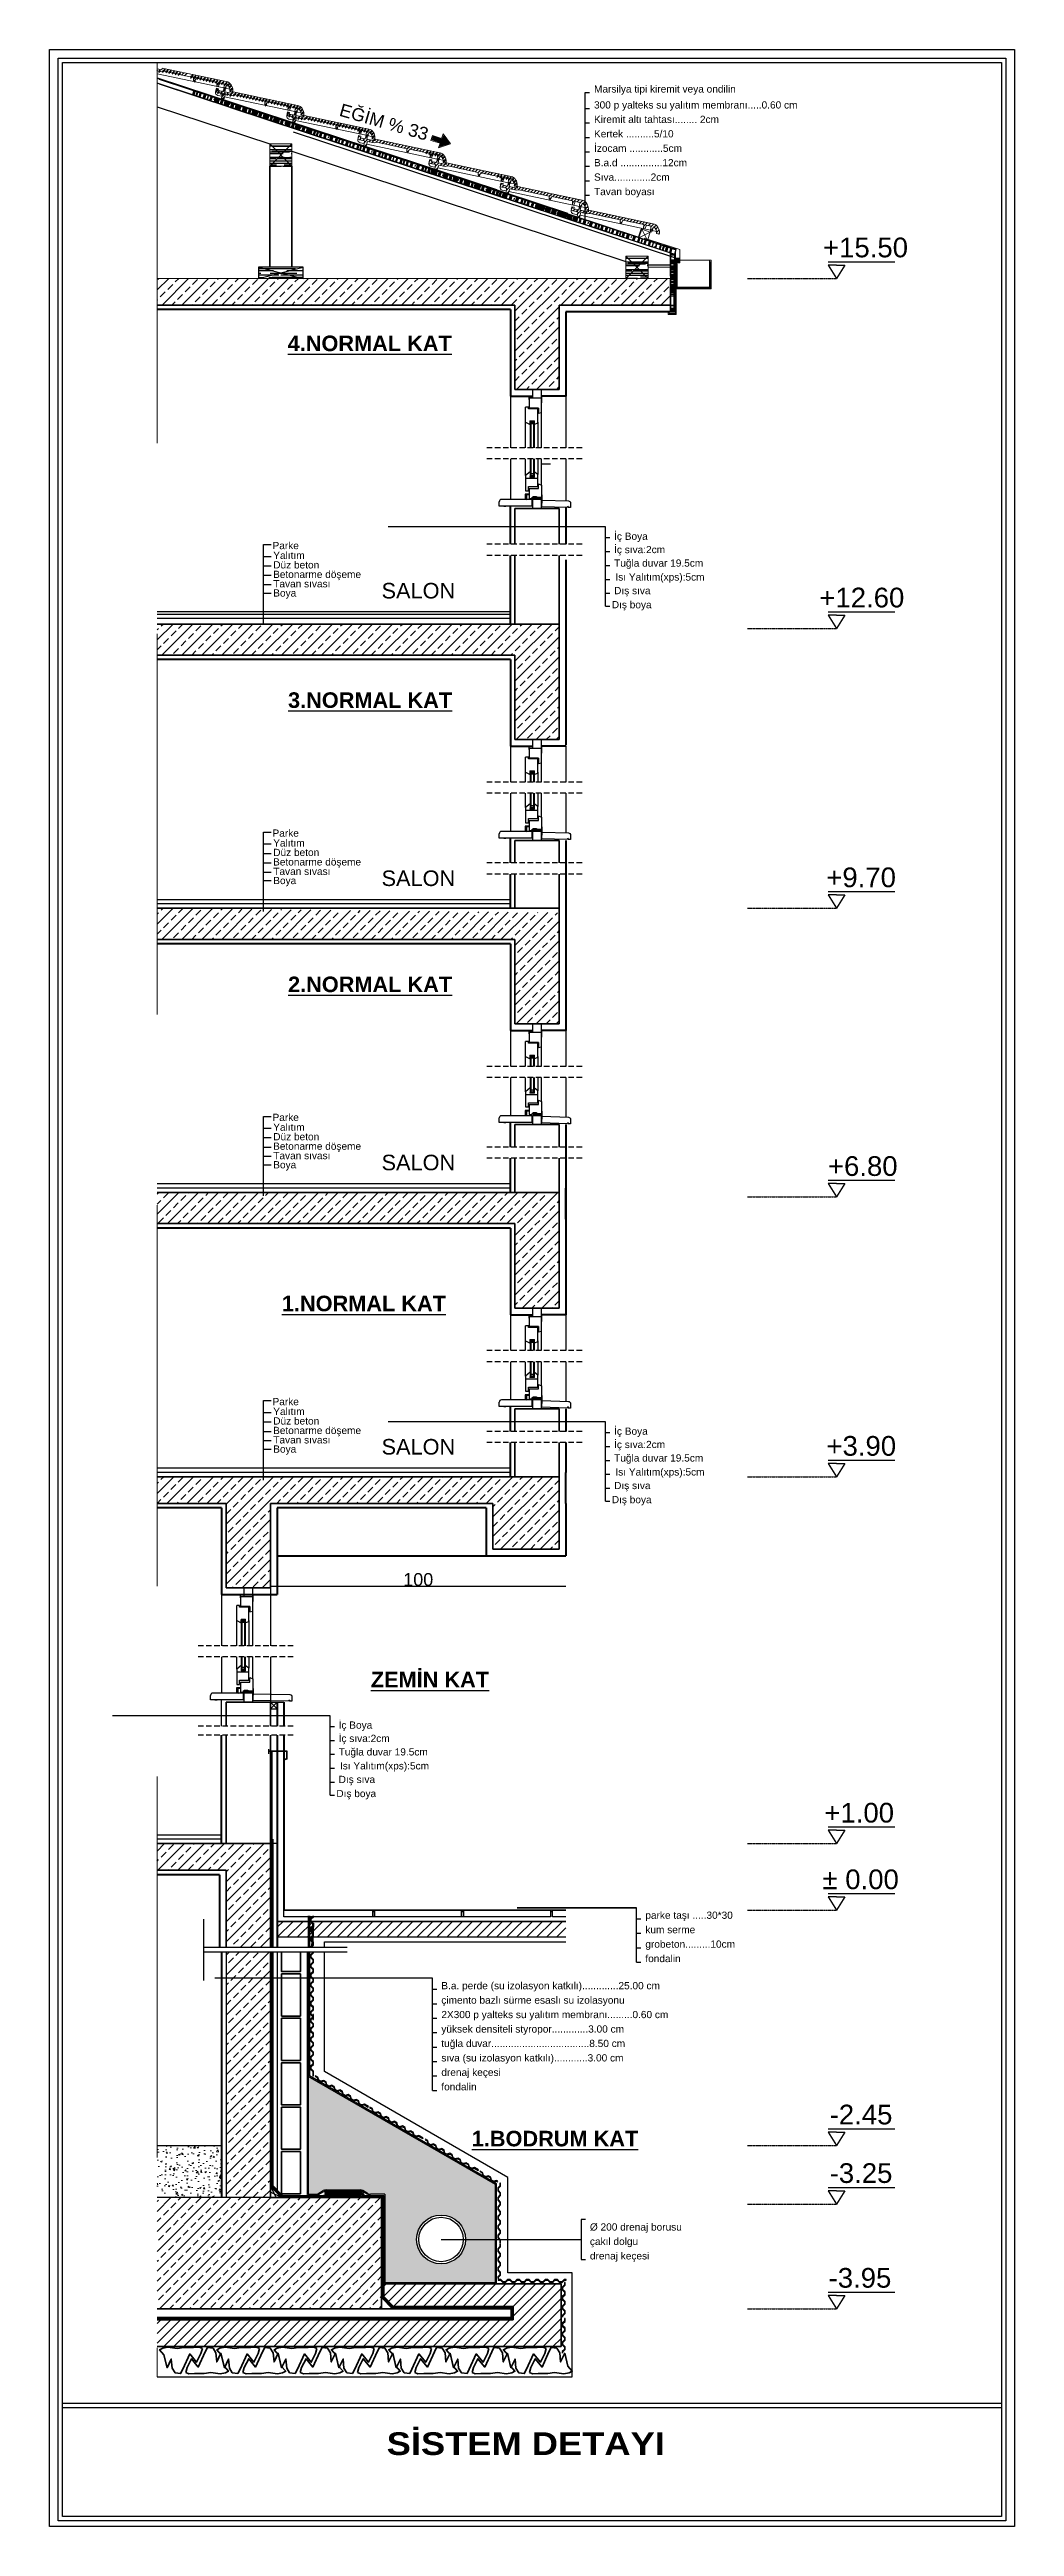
# Model space of a CAD drawing. Extents: x 386248 to 427517, y 4539405 to 4542296.
# Drawn here: x 417230 to 418356, y 4539405 to 4542296 of the extents above; entities that cross this region are included whole.
import ezdxf

# ---------------------------------------------------------------- set-up
doc = ezdxf.new("R2010")
doc.units = 0
for name, pattern in [('ACAD_ISO10W100', [18, 12, -3, 0, -3]), ('HIDDEN', [9.525, 6.35, -3.175]), ('KESIK', [0.00325, 0.002, -0.00125])]:
    doc.linetypes.add(name, pattern=pattern)
for name, color, linetype, lineweight in [('4', 1, 'Continuous', 18), ('ASIK', 3, 'Continuous', 20), ('Betonarme', 4, 'Continuous', 35), ('CATI_', 232, 'Continuous', 20), ('DIKME', 3, 'Continuous', 35), ('DOGRAMA', 1, 'Continuous', 25), ('DUVAR', 4, 'Continuous', 35), ('GOR-010', 64, 'Continuous', 13), ('IZOLAS2', 1, 'Continuous', 18), ('KIREMIT', 1, 'Continuous', 20), ('kodlar', 7, 'Continuous', 15), ('kolon', 1, 'Continuous', 40), ('KP', 1, 'Continuous', 30), ('KUPESTE_', 30, 'Continuous', 20), ('mer', 30, 'Continuous', 20), ('MERTEK', 2, 'Continuous', 25), ('OLUK', 4, 'Continuous', 15), ('sıva', 30, 'Continuous', 13), ('TARAMA_', 252, 'Continuous', 5), ('YASTIK', 2, 'Continuous', 25), ('YAZI_', 73, 'Continuous', 20), ('YAZILAR', 1, 'Continuous', 30), ('yazı', 113, 'Continuous', 30)]:
    doc.layers.add(name, color=color, linetype=linetype, lineweight=lineweight)
for name, color, linetype in [('5', 1, 'Continuous'), ('9', 9, 'Continuous'), ('CAM', 7, 'Continuous'), ('duvar_döş_kaplama', 31, 'Continuous'), ('HATCH', 7, 'Continuous'), ('ince_0.05', 127, 'Continuous'), ('ince_0.1', 8, 'Continuous'), ('IZOLAS', 13, 'Continuous'), ('OLÇÜ', 4, 'Continuous'), ('SıLıK', 245, 'Continuous'), ('Tarama', 7, 'Continuous'), ('zemin', 5, 'Continuous')]:
    doc.layers.add(name, color=color, linetype=linetype)
doc.styles.add('RomanSTA', font='')
doc.styles.get("Standard").update_dxf_attribs({"font": 'arial.ttf'})
doc.styles.add('STYLE1', font='')
doc.styles.get('RomanSTA').set_extended_font_data('Arial')
doc.styles.get('STYLE1').set_extended_font_data('Arial Tur')
doc.linetypes.add('BATTING', pattern='A,0.0001,-0.1,[134,ltypeshp.shx,S=0.1,R=0,X=-0.1,Y=0],-0.2,[134,ltypeshp.shx,S=0.1,R=180,X=0.1,Y=0],-0.1', length=0.4001)
doc.dimstyles.new('iç ölçü1', dxfattribs={"dimtxt": 0.1, "dimasz": 0.05, "dimexe": 1.25, "dimexo": 0.625, "dimgap": 0.02, "dimtad": 1, "dimlfac": 100, "dimrnd": 1, "dimtxsty": 'Standard', "dimblk": 'ORIGIN', "dimcen": 2.5, "dimse1": 1, "dimse2": 1, "dimclrd": 1, "dimclrt": 3, "dimadec": 0, "dimazin": 0, "dimtfac": 1, "dimtix": 1, "dimtmove": 1, "dimatfit": 3, "dimldrblk": 'ARCHTICK', "dimfxl": 1, "dimtolj": 2, "dimarcsym": 0})
pattern_1 = [(45, (369561.337, 4526823.65), (-11.638412, 11.638412), []), (45, (369572.975, 4526823.65), (-11.638412, 11.638412), [8.2296, -4.1148])]
pattern_2 = [(45, (-1694976.34, 2998344.913), (-5.819205966, 5.819205966), [])]
pattern_3 = [(45, (-1694976.34, 2998430.121), (-5.819205966, 5.819205966), [])]

msp = doc.modelspace()

# ---------------------------------------------------------------- texts
at = {"layer": 'kodlar', "style": 'STYLE1'}
for s, p in [('+15.50', (418132.929, 4542053.242)), ('+12.60', (418128.629, 4541644.714)), ('+9.70', (418136.725, 4541318.176)), ('+6.80', (418138.652, 4540981.27)), ('+3.90', (418136.923, 4540654.733)), ('+1.00', (418134.479, 4540226.658)), ('± 0.00', (418132.311, 4540148.898, 3.575)), ('-2.45', (418140.654, 4539874.421)), ('-3.25', (418140.654, 4539806.114)), ('-3.95', (418139.422, 4539683.865))]:
    msp.add_text(s, height=22.9939, dxfattribs=at).set_placement(p)
at = {"layer": 'YAZI_', "style": 'STYLE1'}
msp.add_text('EĞİM %%% 33', height=14.90848, rotation=344.022765, dxfattribs=at).set_placement((417567.469, 4542218.657))
at = {"layer": 'YAZILAR', "color": 0, "insert": (417623.759, 4539515.097), "char_height": 26.47628, "width": 5285.39144, "attachment_point": 1, "style": 'RomanSTA'}
msp.add_mtext('{\\fArial Black|b0|i0|c162|p34;SİSTEM DETAYI}', dxfattribs=at)
at = {"layer": 'yazı', "color": 3, "style": 'STYLE1'}
for s, p in [('300 p yalteks su yalıtım membranı.....0.60 cm', (417865.687, 4542226.867)), ('Marsilya tipi kiremit veya ondilin', (417865.687, 4542245.506)), ('Kiremit altı tahtası........ 2cm', (417865.687, 4542210.019)), ('Kertek ..........5/10', (417865.687, 4542193.171)), ('İzocam ............5cm', (417865.687, 4542176.323)), ('Sıva.............2cm', (417865.687, 4542142.627)), ('B.a.d ...............12cm', (417865.687, 4542159.475)), ('Tavan boyası', (417865.687, 4542125.779)), ('Parke', (417490.591, 4541712.662)), ('Yalıtım', (417491.43, 4541701.224)), ('İç Boya', (417889.145, 4541723.535)), ('İç sıva:2cm', (417889.145, 4541707.989)), ('Betonarme döşeme', (417491.223, 4541679.065)), ('Düz beton', (417491.43, 4541690.141)), ('Tuğla duvar 19.5cm', (417889.145, 4541692.247)), ('Isı Yalıtım(xps):5cm', (417890.674, 4541675.977)), ('Tavan sıvası', (417491.43, 4541668.074)), ('Boya', (417491.43, 4541657.338)), ('Dış boya', (417886.457, 4541643.675, 12.241)), ('Dış sıva', (417889.145, 4541660.109)), ('Parke', (417490.591, 4541377.099)), ('Yalıtım', (417491.43, 4541365.662)), ('Düz beton', (417491.43, 4541354.578)), ('Tavan sıvası', (417491.43, 4541332.512)), ('Betonarme döşeme', (417491.223, 4541343.503)), ('Boya', (417491.43, 4541321.775)), ('Parke', (417490.591, 4541045.377)), ('Yalıtım', (417491.43, 4541033.94)), ('Betonarme döşeme', (417491.223, 4541011.781)), ('Düz beton', (417491.43, 4541022.856)), ('Tavan sıvası', (417491.43, 4541000.79)), ('Boya', (417491.43, 4540990.053)), ('Parke', (417490.591, 4540713.655)), ('Yalıtım', (417491.43, 4540702.218)), ('Düz beton', (417491.43, 4540691.134)), ('Tavan sıvası', (417491.43, 4540669.068)), ('Betonarme döşeme', (417491.223, 4540680.059)), ('Boya', (417491.43, 4540658.331)), ('İç Boya', (417889.145, 4540679.204)), ('İç sıva:2cm', (417889.145, 4540663.658)), ('Tuğla duvar 19.5cm', (417889.145, 4540647.916)), ('Isı Yalıtım(xps):5cm', (417890.674, 4540631.646)), ('Dış sıva', (417889.145, 4540615.778)), ('Dış boya', (417886.457, 4540599.344, 12.241)), ('İç Boya', (417567.737, 4540336.216)), ('İç sıva:2cm', (417567.737, 4540320.669)), ('Tuğla duvar 19.5cm', (417567.737, 4540304.927)), ('Isı Yalıtım(xps):5cm', (417569.266, 4540288.658)), ('Dış boya', (417565.049, 4540256.356, 12.241)), ('Dış sıva', (417567.737, 4540272.79)), ('parke taşı .....30*30', (417925.601, 4540114.334)), ('grobeton.........10cm', (417925.601, 4540080.638)), ('kum serme', (417925.601, 4540097.486)), ('fondalin', (417925.601, 4540063.79)), ('B.a. perde (su izolasyon katkılı).............25.00 cm', (417687.545, 4540032.108)), ('çimento bazlı sürme esaslı su izolasyonu', (417687.545, 4540015.26)), ('2X300 p yalteks su yalıtım membranı.........0.60 cm', (417687.545, 4539998.412)), ('yüksek densiteli styropor.............3.00 cm', (417687.545, 4539981.564)), ('tuğla duvar...................................8.50 cm', (417687.545, 4539964.716)), ('sıva (su izolasyon katkılı)............3.00 cm', (417687.545, 4539947.868)), ('fondalin', (417687.545, 4539914.172)), ('drenaj keçesi', (417687.545, 4539931.02)), ('%%c 200 drenaj borusu', (417860.905, 4539750.513)), ('çakıl dolgu', (417860.905, 4539733.665)), ('drenaj keçesi', (417860.905, 4539716.817))]:
    msp.add_text(s, height=8.424, dxfattribs=at).set_placement(p)
at = {"layer": 'yazı'}
for p in [(417617.805, 4541655.132), (417617.805, 4541319.57), (417617.805, 4540987.848), (417617.805, 4540656.126)]:
    msp.add_text('SALON', height=18.144, dxfattribs=at).set_placement(p)
at = {"layer": 'yazı', "char_height": 18.144, "width": 1538.57643, "attachment_point": 3}
for s, insert in [('{\\fArial|b1|i0|c162|p34;\\L4.NORMAL KAT}', (417699.729, 4541961.9)), ('{\\fArial|b1|i0|c162|p34;\\L3.NORMAL KAT}', (417700.14, 4541545.601)), ('{\\fArial|b1|i0|c162|p34;\\L2.NORMAL KAT}', (417700.14, 4541213.88)), ('{\\fArial|b1|i0|c162|p34;\\L1.NORMAL KAT}', (417692.931, 4540841.489)), ('{\\fArial|b1|i0|c162|p34;\\LZEMİN KAT}', (417743.214, 4540402.578)), ('{\\fArial|b1|i0|c162|p34;\\L1.BODRUM KAT}', (417917.303, 4539866.936))]:
    msp.add_mtext(s, dxfattribs=dict(at, insert=insert))

# ---------------------------------------------------------------- blocks, each defined once
blk = doc.blocks.new('_Origin')
at = {"color": 0, "linetype": 'ByBlock', "lineweight": -2}
blk.add_line((0, 0), (-1, 0), dxfattribs=at)
blk.add_circle((0, 0), 0.5, dxfattribs=at)
blk = doc.blocks.new('*D3973')
at = {"color": 1, "lineweight": -2}
blk.add_line((417488.2, 4540502.5), (417832.9, 4540502.5), dxfattribs=at)
at = {"layer": 'Defpoints', "color": 0}
for p in [(417832.9, 4540538.1), (417832.9, 4540502.5), (417488.2, 4540474.5)]:
    blk.add_point(p, dxfattribs=at)
at = {"color": 1, "linetype": 'ByBlock', "lineweight": -2, "xscale": 0.05, "yscale": 0.05, "zscale": 0.05}
for p, rotation in [((417488.2, 4540502.5), 179.9999999998452), ((417832.9, 4540502.5), 359.9999999998452)]:
    blk.add_blockref('_Origin', p, dxfattribs=dict(at, rotation=rotation))
at = {"color": 3, "insert": (417660.6, 4540510.2), "char_height": 0.1, "attachment_point": 5}
blk.add_mtext('\\A2;{\\H150x;100}', dxfattribs=at)
blk = doc.blocks.new('_ArchTick')
at = {"color": 0, "linetype": 'ByBlock', "const_width": 0.15}
blk.add_lwpolyline([(-0.5, -0.5), (0.5, 0.5)], dxfattribs=at)

# ---------------------------------------------------------------- dimensions: what is measured, and where the dimension line sits
at = {"color": 1}
dim = msp.add_linear_dim(base=(417832.931, 4540502.536), p1=(417488.195, 4540474.456), p2=(417832.931, 4540538.055), angle=180, text='{\\H150x;100}', dimstyle='iç ölçü1', override={"dimdec": 0}, dxfattribs=at)
dim.commit()
dim.dimension.update_dxf_attribs({"geometry": '*D3973', "text_midpoint": (417660.563, 4540510.215)})

# ---------------------------------------------------------------- hatches: boundary and pattern name
at = {"layer": 'HATCH'}
h = msp.add_hatch(dxfattribs=at)
h.set_pattern_fill('GRAVEL,_O', color=256, scale=18.144, angle=360)
h.set_pattern_definition([(228.0128, (546238.2176, 4469540.9471), (-145.151967924, -163.296024342), [2.4410212, -241.6615327]), (184.9697, (546236.5846, 4469539.1327), (217.7280190787, 18.1438422743), [4.188869, -414.6979032]), (132.5104, (546232.4115, 4469538.7698), (181.439831594, -199.584157379), [2.9536255, -292.4092846]), (267.2737, (546225.33535, 4469534.2338), (18.1439277456, 362.880005352), [3.8145583, -377.6411964]), (292.8337, (546225.1539, 4469530.4236), (-90.720179724, 217.7279348953), [3.7404763, -370.3076637]), (357.2737, (546226.6054, 4469526.9762), (-362.880005352, 18.1439277456), [3.8145583, -377.6411964]), (37.6942, (546230.4157, 4469526.79476), (-235.872133279, -181.4398259112), [5.0445582, -499.4108603]), (72.2553, (546234.40735, 4469529.87924), (127.0081952785, 399.1679316196), [4.7625823, -471.4958082]), (121.4296, (546235.8589, 4469534.4152), (-145.152149401, 235.871909942), [3.8274768, -378.9206205]), (175.2364, (546233.863, 4469537.6812), (199.58401717, -18.143846369), [4.3696558, -214.1130439]), (222.3974, (546229.5085, 4469538.04404), (-217.7281333779, -199.583856336), [5.6509125, -559.440756]), (138.8141, (546243.2979, 4469534.0524), (-127.008053467, 108.863951253), [1.9287253, -190.9446255]), (171.4692, (546241.8464, 4469535.3224), (235.8719688797, -36.28814352), [3.6693881, -363.2702956]), (225, (546238.218, 4469535.867), (-2e-14, -18.1440056), [2.5659426, -23.093538]), (203.1986, (546236.9475, 4469538.044), (90.719995113, 36.288024046), [1.3818108, -136.7987746]), (291.8014, (546235.6774, 4469537.4997), (-18.143998376, 54.43200495), [1.9541632, -95.7542705]), (30.9638, (546236.4032, 4469535.6853), (54.431964116, 36.28804506), [3.1739118, -102.6228813]), (161.5651, (546239.125, 4469537.318), (36.28800789, -18.14397103), [2.2950527, -55.0813193]), (16.3895, (546225.1539, 4469537.4997), (181.440039888, 54.431867727), [3.2151168, -318.2973797]), (70.3462, (546228.2384, 4469538.4069), (-72.575913768, -199.584038748), [2.6973052, -267.0326508]), (293.1986, (546239.1248, 4469540.947), (-36.288024046, 90.719995113), [2.7636034, -135.416982]), (343.6105, (546240.2134, 4469538.4069), (-181.440039888, 54.431867727), [3.2151168, -318.2973797]), (339.444, (546225.154, 4469526.2504), (-90.720033467, 36.28792736), [3.1004467, -151.9219619]), (294.7751, (546228.057, 4469525.1618), (-90.719858282, 199.584062086), [2.5978216, -257.1847226]), (66.8014, (546239.3062, 4469522.803), (36.288024046, 90.719995113), [2.7636034, -135.416982]), (17.354, (546240.3949, 4469525.3432), (-235.8720366345, -72.575900249), [3.0414969, -301.107373]), (69.444, (546230.4157, 4469522.803), (-36.28792736, -90.720033467), [1.5502234, -153.4721852]), (101.3099, (546238.2176, 4469522.803), (-18.14395704, 72.57601365), [0.9251626, -91.5914382]), (165.9638, (546238.036, 4469523.7103), (54.4320099, -18.14396475), [3.7404763, -71.0691408]), (186.009, (546234.40735, 4469524.6175), (181.4399954804, 18.1439876164), [3.4664112, -343.174219]), (303.6901, (546236.403, 4469534.0524), (-18.14402421, 36.28799198), [2.616764, -62.8023534]), (353.1572, (546237.8547, 4469531.8751), (308.4479884872, -36.2881451143), [4.5685503, -452.285703]), (60.9454, (546242.3907, 4469531.3308), (-72.576000494, -127.008006978), [1.8680337, -184.935877]), (90, (546243.298, 4469532.964), (-18.144, 18.144), [1.08864, -17.05536]), (120.2564, (546234.0445, 4469525.1618), (72.575907226, -127.008044559), [2.520637, -249.5438669]), (48.0128, (546232.7744, 4469527.3391), (145.151967924, 163.296024342), [4.8820424, -239.2205115]), (4e-14, (546236.04, 4469530.968), (18.144, 18.144), [4.71744, -13.42656]), (325.3048, (546240.7578, 4469530.9679), (-181.439895835, 127.0081562125), [2.8688204, -284.0130035]), (254.0546, (546243.1165, 4469529.335), (-18.14399799, -72.5760023), [2.6418027, -129.4485132]), (207.646, (546242.3907, 4469526.7948), (-344.7359239255, -181.4401399477), [4.3013074, -425.8301363]), (175.4261, (546238.5805, 4469524.7989), (-235.87201013, 18.1439056723), [4.550497, -450.4987187])])
h.paths.add_polyline_path([(417532.259, 4539930.447), (417532.259, 4539792.859), (417540.983, 4539792.859, 0.1316525), (417543.575, 4539793.553), (417549.848, 4539797.174, -0.1316525), (417553.088, 4539798.043), (417592.855, 4539798.043, -0.1316525), (417596.095, 4539797.174), (417602.367, 4539793.553, 0.1316525), (417604.959, 4539792.859), (417621.683, 4539792.859), (417621.683, 4539689.697), (417750.764, 4539689.697), (417750.764, 4539804.293)])
h.paths.add_polyline_path([(417715.772, 4539740.145, -1), (417658.748, 4539740.145, -1)], flags=16)
h.paths.add_polyline_path([(417713.18, 4539740.145, -1), (417661.34, 4539740.145, -1)], flags=0)
at = {"layer": 'ince_0.1'}
h = msp.add_hatch(color=256, dxfattribs=at)
h.dxf.hatch_style = 1
edge = h.paths.add_edge_path()
edge.add_line((417554.068, 4539792.859), (417552.995, 4539792.859))
edge.add_arc((417552.995, 4539790.267), 2.592, 90, 138.189685)
edge.add_arc((417550.097, 4539792.859), 1.296, 270, 318.189685, ccw=False)
edge.add_line((417550.097, 4539791.563), (417550.097, 4539790.267))
edge.add_arc((417550.097, 4539792.859), 2.592, 270, 318.189685)
edge.add_arc((417552.995, 4539790.267), 1.296, 90, 138.189685, ccw=False)
edge.add_line((417552.995, 4539791.563), (417554.068, 4539791.563))
edge.add_line((417554.068, 4539791.563), (417554.068, 4539792.859))
h = msp.add_hatch(color=256, dxfattribs=at)
h.dxf.hatch_style = 1
h.paths.add_polyline_path([(417591.875, 4539796.747), (417578.915, 4539796.747), (417578.915, 4539795.451), (417591.875, 4539795.451)])
h.paths.add_polyline_path([(417565.955, 4539796.747), (417553.088, 4539796.747, 0.00897244), (417552.902, 4539796.743, 0.18031937), (417552.078, 4539796.367), (417552.995, 4539795.451), (417565.955, 4539795.451)])
h.paths.add_polyline_path([(417565.955, 4539794.155), (417552.995, 4539794.155), (417552.078, 4539793.238, 0.19891236), (417552.995, 4539792.859), (417565.955, 4539792.859)])
h.paths.add_polyline_path([(417591.875, 4539794.155), (417578.915, 4539794.155), (417578.915, 4539792.859), (417591.875, 4539792.859)])
h = msp.add_hatch(color=256, dxfattribs=at)
h.paths.add_polyline_path([(417565.955, 4539791.563), (417552.995, 4539791.563), (417552.995, 4539790.267), (417565.955, 4539790.267)])
h.paths.add_polyline_path([(417591.875, 4539791.563), (417578.915, 4539791.563), (417578.915, 4539790.267), (417591.875, 4539790.267)])
h.paths.add_polyline_path([(417598.186, 4539790.267), (417595.846, 4539790.267, -0.10552266), (417595.317, 4539790.379), (417594.788, 4539789.196, 0.10552265), (417595.846, 4539788.971), (417598.186, 4539788.971)])
h = msp.add_hatch(color=256, dxfattribs=at)
h.dxf.hatch_style = 1
h.paths.add_polyline_path([(417579.988, 4539792.859), (417567.028, 4539792.859), (417567.028, 4539791.563), (417579.988, 4539791.563)])
h.paths.add_polyline_path([(417594.244, 4539794.155, 0.19891237), (417593.865, 4539795.071), (417592.948, 4539794.155), (417592.948, 4539792.859), (417593.865, 4539791.942, 0.19891237), (417594.244, 4539792.859)])
h.paths.add_polyline_path([(417579.988, 4539795.451), (417567.028, 4539795.451), (417567.028, 4539794.155), (417579.988, 4539794.155)])
msp.add_hatch(color=256, dxfattribs=at).paths.add_polyline_path([(417579.988, 4539790.267), (417567.028, 4539790.267), (417567.028, 4539788.971), (417579.988, 4539788.971)])
at = {"layer": 'KUPESTE_', "ltscale": 3}
msp.add_hatch(color=256, dxfattribs=at).paths.add_polyline_path([(417687.343, 4542187.009), (417685.961, 4542182.657), (417696.784, 4542186.108), (417689.937, 4542195.173), (417688.554, 4542190.821), (417677.928, 4542194.197), (417676.717, 4542190.384)])
at = {"layer": 'Tarama'}
h = msp.add_hatch(dxfattribs=at)
h.set_pattern_fill('ANSI33', color=256, scale=2.592, angle=360, style=0)
h.set_pattern_definition([(45, (345547.594, 4534986.198), (-11.638412, 11.638412), []), (45, (345559.233, 4534986.198), (-11.638412, 11.638412), [8.2296, -4.1148])])
h.paths.add_polyline_path([(417954.755, 4542028.65), (417355.929, 4542028.65), (417355.929, 4541997.546), (417773.315, 4541997.546), (417773.315, 4541899.05), (417825.155, 4541899.05), (417825.155, 4541997.546), (417954.755, 4541997.546)])
h = msp.add_hatch(dxfattribs=at)
h.set_pattern_fill('ANSI33', color=256, scale=2.592, angle=360, style=0)
h.set_pattern_definition([(45, (-1694976.34, 2999021.317), (-11.63841193, 11.63841193), []), (45, (-1694964.701, 2999021.317), (-11.63841193, 11.63841193), [8.2296, -4.1148])])
h.paths.add_polyline_path([(417825.155, 4541490.523), (417773.315, 4541490.523), (417773.315, 4541589.019), (417355.929, 4541589.019), (417355.929, 4541625.307), (417825.155, 4541625.307), (417825.155, 4541583.835)])
h = msp.add_hatch(dxfattribs=at)
h.set_pattern_fill('ANSI33', color=256, scale=2.592, angle=360, style=0)
h.set_pattern_definition([(45, (-1694976.34, 2998689.595), (-11.63841193, 11.63841193), []), (45, (-1694964.701, 2998689.595), (-11.63841193, 11.63841193), [8.2296, -4.1148])])
h.paths.add_polyline_path([(417825.155, 4541158.801), (417773.315, 4541158.801), (417773.315, 4541257.297), (417355.929, 4541257.297), (417355.929, 4541293.585), (417825.155, 4541288.401), (417825.155, 4541252.113)])
h = msp.add_hatch(dxfattribs=at)
h.set_pattern_fill('ANSI33', color=256, scale=2.592, angle=360, style=0)
h.set_pattern_definition(pattern_1)
h.paths.add_polyline_path([(417825.155, 4540961.863), (417355.929, 4540961.863), (417355.929, 4540925.575), (417773.315, 4540925.575), (417773.315, 4540827.079), (417825.155, 4540827.079), (417825.155, 4540925.575)])
h = msp.add_hatch(dxfattribs=at)
h.set_pattern_fill('ANSI33', color=256, scale=2.592, angle=360, style=0)
h.set_pattern_definition(pattern_1)
h.paths.add_polyline_path([(417825.155, 4540545.831), (417825.155, 4540599.037), (417825.155, 4540630.141), (417355.929, 4540630.141), (417355.929, 4540599.037), (417436.355, 4540599.037), (417436.355, 4540500.541), (417488.195, 4540500.541), (417488.195, 4540599.037), (417747.689, 4540599.037), (417747.689, 4540545.831)])
h = msp.add_hatch(dxfattribs=at)
h.set_pattern_fill('ANSI33', color=256, scale=2.592, angle=360, style=0)
h.set_pattern_definition([(45, (-1694976.34, 2998422.673), (-11.63841193, 11.63841193), []), (45, (-1694964.701, 2998422.673), (-11.63841193, 11.63841193), [8.2296, -4.1148])])
h.paths.add_polyline_path([(417488.195, 4540202.066), (417432.291, 4540202.066), (417355.929, 4540202.066), (417355.929, 4540170.962), (417436.355, 4540170.962), (417436.355, 4540081.019), (417488.195, 4540081.019)])
h = msp.add_hatch(dxfattribs=at)
h.set_pattern_fill('ANSI31', color=256, scale=2.592, angle=360, style=0)
h.set_pattern_definition(pattern_2)
h.paths.add_polyline_path([(417776.154, 4540111.346), (417495.971, 4540111.346), (417495.971, 4540093.202), (417776.154, 4540093.202)])
h = msp.add_hatch(dxfattribs=at)
h.set_pattern_fill('ANSI31', color=256, scale=2.592, angle=360, style=0)
h.set_pattern_definition(pattern_2)
h.paths.add_polyline_path([(417832.931, 4540111.346), (417776.154, 4540111.346), (417776.154, 4540093.202), (417832.931, 4540093.202)])
h = msp.add_hatch(dxfattribs=at)
h.set_pattern_fill('ANSI33', color=256, scale=2.592, angle=360, style=0)
h.set_pattern_definition([(45, (-1694976.34, 2998430.121), (-11.63841193, 11.63841193), []), (45, (-1694964.701, 2998430.121), (-11.63841193, 11.63841193), [8.2296, -4.1148])])
h.paths.add_polyline_path([(417488.195, 4540075.507), (417436.355, 4540075.507), (417436.355, 4539788.971), (417488.195, 4539788.971), (417488.195, 4539801.931)])
h = msp.add_hatch(dxfattribs=at)
h.set_pattern_fill('ANSI33', color=256, scale=2.592, angle=360, style=0)
h.set_pattern_definition(pattern_1)
h.paths.add_polyline_path([(417617.795, 4539788.971), (417488.195, 4539788.971), (417355.929, 4539788.971), (417355.929, 4539659.371), (417617.795, 4539659.371), (417617.795, 4539672.331)])
h = msp.add_hatch(dxfattribs=at)
h.set_pattern_fill('ANSI31', color=256, scale=2.592, angle=360, style=0)
h.set_pattern_definition(pattern_3)
h.paths.add_polyline_path([(417827.228, 4539615.307), (417404.952, 4539615.307), (417404.952, 4539646.411), (417771.5, 4539646.411), (417771.5, 4539661.963), (417631.828, 4539661.963), (417620.387, 4539673.404), (417620.387, 4539688.401), (417827.228, 4539688.401)])
h = msp.add_hatch(dxfattribs=at)
h.set_pattern_fill('ANSI31', color=256, scale=2.592, angle=360, style=0)
h.set_pattern_definition(pattern_3)
h.paths.add_polyline_path([(417404.952, 4539646.411), (417355.929, 4539646.411), (417355.929, 4539615.307), (417404.952, 4539615.307)])
at = {"layer": 'TARAMA_'}
h = msp.add_hatch(dxfattribs=at)
h.set_pattern_fill('AR-CONC', color=256, scale=0.1, style=0)
h.set_pattern_definition([(50, (369561.337, 4526823.65), (18.218467, -1.5939086), [1.905, -20.955]), (355, (369561.337, 4526823.65), (-3.5242826, 19.105664), [1.524, -16.764]), (100.451, (369562.855, 4526823.518), (14.69425, 17.511669), [1.619, -17.809]), (46.1842, (369561.337, 4526828.73), (27.107904, -4.204233), [2.8575, -31.4325]), (96.6356, (369563.596, 4526828.38), (23.740423, 24.742556), [2.4285, -26.7135]), (351.184, (369561.337, 4526828.73), (23.74046, 24.742512), [2.286, -25.146]), (21, (369563.877, 4526827.46), (15.161488, -10.226552), [1.905, -20.955]), (326, (369563.877, 4526827.46), (6.180203, 18.4187966), [1.524, -16.764]), (71.4514, (369565.14, 4526826.608), (21.341649, 8.192286), [1.619, -17.809]), (37.5, (369561.3367, 4526823.6505), (0.3088603, 8.4555039), [0, -16.5608, 0, -17.018, 0, -16.8275]), (7.5, (369561.337, 4526823.6505), (6.6819663, 10.0180575), [0, -9.7028, 0, -16.1798, 0, -6.4135]), (327.5, (369555.6725, 4526823.6505), (13.5590595, -0.5728744), [0, -6.35, 0, -19.812, 0, -26.289]), (317.5, (369553.132, 4526823.65), (14.812918, 2.542649), [0, -8.255, 0, -13.1572, 0, -18.669])])
h.paths.add_polyline_path([(417431.171, 4539849.476), (417355.929, 4539849.476), (417355.929, 4539788.971), (417431.171, 4539788.971)])

# ---------------------------------------------------------------- linework, layer by layer
at = {"color": 1, "linetype": 'ACAD_ISO10W100', "ltscale": 0.02}
for p, q in [((418044.953, 4542028.65), (418148.638, 4542028.65)), ((418044.953, 4541620.123), (418148.638, 4541620.123)), ((418044.953, 4541293.585), (418148.638, 4541293.585)), ((418044.953, 4540956.679), (418148.638, 4540956.679)), ((418044.953, 4540630.141), (418148.638, 4540630.141)), ((418044.953, 4540202.066), (418148.638, 4540202.066)), ((418044.953, 4540124.306), (418148.638, 4540124.306, 3.575)), ((418044.953, 4539849.829), (418148.638, 4539849.829)), ((418044.953, 4539781.522), (418148.638, 4539781.522)), ((418044.953, 4539659.273), (418148.638, 4539659.273))]:
    msp.add_line(p, q, dxfattribs=at)
at = {"color": 2}
for p, q in [((418138.918, 4542048.09), (418216.678, 4542048.09)), ((418138.918, 4542044.202), (418148.638, 4542028.65)), ((418148.638, 4542044.202), (418138.918, 4542044.202)), ((418158.358, 4542044.202), (418148.638, 4542028.65)), ((418148.638, 4542044.202), (418158.358, 4542044.202)), ((418138.918, 4541639.563), (418216.678, 4541639.563)), ((418138.918, 4541635.675), (418148.638, 4541620.123)), ((418148.638, 4541635.675), (418138.918, 4541635.675)), ((418158.358, 4541635.675), (418148.638, 4541620.123)), ((418148.638, 4541635.675), (418158.358, 4541635.675)), ((418138.918, 4541313.025), (418216.678, 4541313.025)), ((418138.918, 4541309.137), (418148.638, 4541293.585)), ((418148.638, 4541309.137), (418138.918, 4541309.137)), ((418158.358, 4541309.137), (418148.638, 4541293.585)), ((418148.638, 4541309.137), (418158.358, 4541309.137)), ((418138.918, 4540976.119), (418216.678, 4540976.119)), ((418138.918, 4540972.231), (418148.638, 4540956.679)), ((418148.638, 4540972.231), (418138.918, 4540972.231)), ((418158.358, 4540972.231), (418148.638, 4540956.679)), ((418148.638, 4540972.231), (418158.358, 4540972.231)), ((418138.918, 4540649.581), (418216.678, 4540649.581)), ((418138.918, 4540645.693), (418148.638, 4540630.141)), ((418148.638, 4540645.693), (418138.918, 4540645.693)), ((418158.358, 4540645.693), (418148.638, 4540630.141)), ((418148.638, 4540645.693), (418158.358, 4540645.693)), ((418138.918, 4540221.506), (418216.678, 4540221.506)), ((418138.918, 4540217.618), (418148.638, 4540202.066)), ((418148.638, 4540217.618), (418138.918, 4540217.618)), ((418158.358, 4540217.618), (418148.638, 4540202.066)), ((418148.638, 4540217.618), (418158.358, 4540217.618)), ((418138.918, 4540143.746, 3.575), (418216.678, 4540143.746, 3.575)), ((418148.638, 4540139.858, 3.575), (418138.918, 4540139.858, 3.575)), ((418138.918, 4540139.858, 3.575), (418148.638, 4540124.306, 3.575)), ((418148.638, 4540139.858, 3.575), (418158.358, 4540139.858, 3.575)), ((418158.358, 4540139.858, 3.575), (418148.638, 4540124.306, 3.575)), ((418138.918, 4539869.269), (418216.678, 4539869.269)), ((418138.918, 4539865.381), (418148.638, 4539849.829)), ((418148.638, 4539865.381), (418138.918, 4539865.381)), ((418158.358, 4539865.381), (418148.638, 4539849.829)), ((418148.638, 4539865.381), (418158.358, 4539865.381)), ((418138.918, 4539800.962), (418216.678, 4539800.962)), ((418138.918, 4539797.074), (418148.638, 4539781.522)), ((418148.638, 4539797.074), (418138.918, 4539797.074)), ((418158.358, 4539797.074), (418148.638, 4539781.522)), ((418148.638, 4539797.074), (418158.358, 4539797.074)), ((418138.918, 4539678.713), (418216.678, 4539678.713)), ((418138.918, 4539674.825), (418148.638, 4539659.273)), ((418148.638, 4539674.825), (418138.918, 4539674.825)), ((418158.358, 4539674.825), (418148.638, 4539659.273)), ((418148.638, 4539674.825), (418158.358, 4539674.825))]:
    msp.add_line(p, q, dxfattribs=at)
at = {"layer": '4'}
for p, q in [((417790.94, 4541861.725), (417796.124, 4541862.503)), ((417790.94, 4541862.503), (417796.124, 4541861.725)), ((417790.94, 4541796.841), (417796.124, 4541797.618)), ((417790.94, 4541797.618), (417796.124, 4541796.841)), ((417785.497, 4541776.882), (417785.497, 4541774.809)), ((417785.497, 4541776.882), (417785.497, 4541774.809)), ((417785.497, 4541776.882), (417790.163, 4541776.882)), ((417787.311, 4541776.364), (417788.089, 4541776.364)), ((417787.311, 4541776.364), (417788.089, 4541776.364)), ((417790.94, 4541453.198), (417796.124, 4541453.975)), ((417790.94, 4541453.975), (417796.124, 4541453.198)), ((417785.497, 4541389.433), (417785.497, 4541387.359)), ((417785.497, 4541389.433), (417785.497, 4541387.359)), ((417785.497, 4541389.433), (417790.163, 4541389.433)), ((417790.94, 4541409.391), (417796.124, 4541410.169)), ((417790.94, 4541410.169), (417796.124, 4541409.391)), ((417787.311, 4541388.914), (417788.089, 4541388.914)), ((417787.311, 4541388.914), (417788.089, 4541388.914)), ((417790.94, 4541121.476), (417796.124, 4541122.253)), ((417790.94, 4541122.253), (417796.124, 4541121.476)), ((417790.94, 4541077.669), (417796.124, 4541078.447)), ((417790.94, 4541078.447), (417796.124, 4541077.669)), ((417785.497, 4541057.711), (417785.497, 4541055.637)), ((417785.497, 4541057.711), (417785.497, 4541055.637)), ((417785.497, 4541057.711), (417790.163, 4541057.711)), ((417787.311, 4541057.192), (417788.089, 4541057.192)), ((417787.311, 4541057.192), (417788.089, 4541057.192)), ((417790.94, 4540789.754), (417796.124, 4540790.532)), ((417790.94, 4540790.532), (417796.124, 4540789.754)), ((417785.497, 4540725.989), (417785.497, 4540723.915)), ((417785.497, 4540725.989), (417785.497, 4540723.915)), ((417785.497, 4540725.989), (417790.163, 4540725.989)), ((417787.311, 4540725.47), (417788.089, 4540725.47)), ((417787.311, 4540725.47), (417788.089, 4540725.47)), ((417790.94, 4540745.947), (417796.124, 4540746.725)), ((417790.94, 4540746.725), (417796.124, 4540745.947)), ((417453.98, 4540463.216), (417459.164, 4540463.994)), ((417453.98, 4540463.994), (417459.164, 4540463.216)), ((417448.537, 4540383.89), (417448.537, 4540381.816)), ((417448.537, 4540383.89), (417448.537, 4540381.816)), ((417448.537, 4540383.89), (417453.203, 4540383.89)), ((417450.351, 4540383.371), (417451.129, 4540383.371)), ((417450.351, 4540383.371), (417451.129, 4540383.371)), ((417453.98, 4540403.848), (417459.164, 4540404.626)), ((417453.98, 4540404.626), (417459.164, 4540403.848))]:
    msp.add_line(p, q, dxfattribs=at)
for points in [[(417796.124, 4541861.725), (417790.94, 4541861.725), (417790.94, 4541862.503), (417796.124, 4541862.503)], [(417796.124, 4541797.618), (417790.94, 4541797.618), (417790.94, 4541796.841), (417796.124, 4541796.841)], [(417796.124, 4541453.198), (417790.94, 4541453.198), (417790.94, 4541453.975), (417796.124, 4541453.975)], [(417796.124, 4541410.169), (417790.94, 4541410.169), (417790.94, 4541409.391), (417796.124, 4541409.391)], [(417796.124, 4541121.476), (417790.94, 4541121.476), (417790.94, 4541122.253), (417796.124, 4541122.253)], [(417796.124, 4541078.447), (417790.94, 4541078.447), (417790.94, 4541077.669), (417796.124, 4541077.669)], [(417796.124, 4540789.754), (417790.94, 4540789.754), (417790.94, 4540790.532), (417796.124, 4540790.532)], [(417796.124, 4540746.725), (417790.94, 4540746.725), (417790.94, 4540745.947), (417796.124, 4540745.947)], [(417459.164, 4540463.216), (417453.98, 4540463.216), (417453.98, 4540463.994), (417459.164, 4540463.994)], [(417459.164, 4540404.626), (417453.98, 4540404.626), (417453.98, 4540403.848), (417459.164, 4540403.848)]]:
    msp.add_lwpolyline(points, close=True, dxfattribs=at)
for points in [[(417785.497, 4541772.994), (417785.497, 4541771.05), (417787.311, 4541770.791), (417787.311, 4541776.364), (417788.089, 4541776.364)], [(417785.497, 4541772.994), (417785.497, 4541771.05), (417787.311, 4541770.791), (417787.311, 4541776.364), (417788.089, 4541776.364)], [(417785.497, 4541385.545), (417785.497, 4541383.601), (417787.311, 4541383.341), (417787.311, 4541388.914), (417788.089, 4541388.914)], [(417785.497, 4541385.545), (417785.497, 4541383.601), (417787.311, 4541383.341), (417787.311, 4541388.914), (417788.089, 4541388.914)], [(417785.497, 4541053.823), (417785.497, 4541051.879), (417787.311, 4541051.619), (417787.311, 4541057.192), (417788.089, 4541057.192)], [(417785.497, 4541053.823), (417785.497, 4541051.879), (417787.311, 4541051.619), (417787.311, 4541057.192), (417788.089, 4541057.192)], [(417785.497, 4540722.101), (417785.497, 4540720.157), (417787.311, 4540719.898), (417787.311, 4540725.47), (417788.089, 4540725.47)], [(417785.497, 4540722.101), (417785.497, 4540720.157), (417787.311, 4540719.898), (417787.311, 4540725.47), (417788.089, 4540725.47)], [(417448.537, 4540380.002), (417448.537, 4540378.058), (417450.351, 4540377.798), (417450.351, 4540383.371), (417451.129, 4540383.371)], [(417448.537, 4540380.002), (417448.537, 4540378.058), (417450.351, 4540377.798), (417450.351, 4540383.371), (417451.129, 4540383.371)]]:
    msp.add_lwpolyline(points, dxfattribs=at)
at = {"layer": '5'}
for points in [[(417794.958, 4541858.771), (417791.847, 4541858.771), (417791.847, 4541860.067), (417792.495, 4541860.715), (417794.31, 4541860.715), (417794.958, 4541860.067)], [(417794.958, 4541800.573), (417791.847, 4541800.573), (417791.847, 4541799.277), (417792.495, 4541798.629), (417794.31, 4541798.629), (417794.958, 4541799.277)], [(417794.958, 4541450.243), (417791.847, 4541450.243), (417791.847, 4541451.539), (417792.495, 4541452.187), (417794.31, 4541452.187), (417794.958, 4541451.539)], [(417794.958, 4541413.123), (417791.847, 4541413.123), (417791.847, 4541411.827), (417792.495, 4541411.179), (417794.31, 4541411.179), (417794.958, 4541411.827)], [(417794.958, 4541118.521), (417791.847, 4541118.521), (417791.847, 4541119.817), (417792.495, 4541120.465), (417794.31, 4541120.465), (417794.958, 4541119.817)], [(417794.958, 4541081.402), (417791.847, 4541081.402), (417791.847, 4541080.106), (417792.495, 4541079.458), (417794.31, 4541079.458), (417794.958, 4541080.106)], [(417794.958, 4540786.799), (417791.847, 4540786.799), (417791.847, 4540788.095), (417792.495, 4540788.743), (417794.31, 4540788.743), (417794.958, 4540788.095)], [(417794.958, 4540749.68), (417791.847, 4540749.68), (417791.847, 4540748.384), (417792.495, 4540747.736), (417794.31, 4540747.736), (417794.958, 4540748.384)], [(417457.998, 4540460.261), (417454.887, 4540460.261), (417454.887, 4540461.557), (417455.535, 4540462.205), (417457.35, 4540462.205), (417457.998, 4540461.557)], [(417457.998, 4540407.58), (417454.887, 4540407.58), (417454.887, 4540406.284), (417455.535, 4540405.636), (417457.35, 4540405.636), (417457.998, 4540406.284)]]:
    msp.add_lwpolyline(points, close=True, dxfattribs=at)
at = {"layer": '9', "linetype": 'BATTING', "ltscale": 0.5}
msp.add_line((417954.755, 4542044.215), (417927.555, 4542044.215), dxfattribs=at)
at = {"layer": '9'}
for p, q in [((417785.886, 4541831.075), (417785.886, 4541862.114)), ((417800.012, 4541860.844), (417800.012, 4541831.075)), ((417804.419, 4541831.075), (417804.419, 4541873.26)), ((417785.886, 4541798.526), (417785.886, 4541818.115)), ((417800.012, 4541818.115), (417800.012, 4541799.796)), ((417804.419, 4541787.38), (417804.419, 4541818.115)), ((417785.886, 4541440.791), (417785.886, 4541453.587)), ((417800.012, 4541452.316), (417800.012, 4541440.791)), ((417804.419, 4541440.791), (417804.419, 4541464.732)), ((417785.886, 4541411.076), (417785.886, 4541427.831)), ((417800.012, 4541427.831), (417800.012, 4541412.346)), ((417804.419, 4541399.93), (417804.419, 4541427.831)), ((417804.419, 4541109.069), (417804.419, 4541133.01)), ((417785.886, 4541109.069), (417785.886, 4541121.865)), ((417800.012, 4541120.595), (417800.012, 4541109.069)), ((417785.886, 4541079.354), (417785.886, 4541096.109)), ((417800.012, 4541096.109), (417800.012, 4541080.624)), ((417804.419, 4541068.208), (417804.419, 4541096.109)), ((417785.886, 4540777.347), (417785.886, 4540790.143)), ((417800.012, 4540788.873), (417800.012, 4540777.347)), ((417804.419, 4540777.347), (417804.419, 4540801.288)), ((417785.886, 4540747.632), (417785.886, 4540764.387)), ((417800.012, 4540764.387), (417800.012, 4540748.902)), ((417804.419, 4540736.486), (417804.419, 4540764.387)), ((417467.459, 4540432.86), (417467.459, 4540474.75)), ((417448.926, 4540432.86), (417448.926, 4540463.605)), ((417463.052, 4540462.335), (417463.052, 4540432.86)), ((417448.926, 4540405.533), (417448.926, 4540419.9)), ((417463.052, 4540419.9), (417463.052, 4540406.803)), ((417467.459, 4540394.387), (417467.459, 4540419.9))]:
    msp.add_line(p, q, dxfattribs=at)
at = {"layer": 'ASIK'}
for p, q in [((417487.342, 4542185.499), (417513.266, 4542185.499)), ((417487.342, 4542159.575), (417487.342, 4542185.499)), ((417513.266, 4542185.499), (417513.266, 4542159.575)), ((417513.266, 4542159.575), (417487.342, 4542159.575)), ((417921.403, 4542085.949), (417918.126, 4542076.111)), ((417921.403, 4542085.949), (417931.241, 4542082.672)), ((417921.403, 4542085.949), (417927.964, 4542072.834)), ((417902.915, 4542054.574), (417928.838, 4542054.574)), ((417902.915, 4542028.65), (417902.915, 4542054.574)), ((417918.126, 4542076.111), (417931.241, 4542082.672)), ((417918.126, 4542076.111), (417927.964, 4542072.834)), ((417931.241, 4542082.672), (417927.964, 4542072.834)), ((417928.838, 4542054.574), (417928.838, 4542041.61))]:
    msp.add_line(p, q, dxfattribs=at)
at = {"layer": 'Betonarme'}
for p, q in [((417488.195, 4540081.019), (417488.195, 4540204.658)), ((417488.195, 4540202.066), (417432.291, 4540202.066)), ((417488.195, 4540081.019), (417488.195, 4540202.066)), ((417495.971, 4540111.346), (417832.931, 4540111.346)), ((417488.195, 4539788.971), (417488.195, 4540075.507)), ((417617.795, 4539788.971), (417488.195, 4539788.971)), ((417617.795, 4539659.371), (417617.795, 4539788.971)), ((417617.795, 4539659.371), (417355.929, 4539659.371)), ((417768.908, 4539659.371), (417617.795, 4539659.371)), ((417768.908, 4539659.371), (417768.908, 4539649.003)), ((417355.929, 4539649.003), (417768.908, 4539649.003))]:
    msp.add_line(p, q, dxfattribs=at)
at = {"layer": 'Betonarme', "ltscale": 0.15}
for p, q in [((417620.387, 4539688.401), (417827.228, 4539688.401)), ((417827.228, 4539615.307), (417827.228, 4539688.401)), ((417355.929, 4539646.411), (417771.5, 4539646.411)), ((417355.929, 4539615.307), (417827.228, 4539615.307))]:
    msp.add_line(p, q, dxfattribs=at)
at = {"layer": 'Betonarme', "ltscale": 0.5}
for p, q in [((417620.387, 4539673.404), (417620.387, 4539688.401)), ((417631.828, 4539661.963), (417620.387, 4539673.404)), ((417771.5, 4539661.963), (417631.828, 4539661.963)), ((417771.5, 4539646.411), (417771.5, 4539661.963))]:
    msp.add_line(p, q, dxfattribs=at)
at = {"layer": 'CAM'}
for p, q in [((417791.07, 4541861.725), (417791.07, 4541831.075)), ((417791.847, 4541861.725), (417791.847, 4541831.075)), ((417794.958, 4541861.725), (417794.958, 4541831.075)), ((417795.735, 4541861.725), (417795.735, 4541831.075)), ((417791.07, 4541818.115), (417791.07, 4541797.618)), ((417791.847, 4541818.115), (417791.847, 4541797.618)), ((417794.958, 4541818.115), (417794.958, 4541797.618)), ((417795.735, 4541818.115), (417795.735, 4541797.618)), ((417791.07, 4541453.198), (417791.07, 4541440.791)), ((417791.847, 4541453.198), (417791.847, 4541440.791)), ((417794.958, 4541453.198), (417794.958, 4541440.791)), ((417795.735, 4541453.198), (417795.735, 4541440.791)), ((417791.07, 4541427.831), (417791.07, 4541410.169)), ((417791.847, 4541427.831), (417791.847, 4541410.169)), ((417794.958, 4541427.831), (417794.958, 4541410.169)), ((417795.735, 4541427.831), (417795.735, 4541410.169)), ((417791.07, 4541121.476), (417791.07, 4541109.069)), ((417791.847, 4541121.476), (417791.847, 4541109.069)), ((417794.958, 4541121.476), (417794.958, 4541109.069)), ((417795.735, 4541121.476), (417795.735, 4541109.069)), ((417791.07, 4541096.109), (417791.07, 4541078.447)), ((417791.847, 4541096.109), (417791.847, 4541078.447)), ((417794.958, 4541096.109), (417794.958, 4541078.447)), ((417795.735, 4541096.109), (417795.735, 4541078.447)), ((417791.07, 4540789.754), (417791.07, 4540777.347)), ((417791.847, 4540789.754), (417791.847, 4540777.347)), ((417794.958, 4540789.754), (417794.958, 4540777.347)), ((417795.735, 4540789.754), (417795.735, 4540777.347)), ((417791.07, 4540764.387), (417791.07, 4540746.725)), ((417791.847, 4540764.387), (417791.847, 4540746.725)), ((417794.958, 4540764.387), (417794.958, 4540746.725)), ((417795.735, 4540764.387), (417795.735, 4540746.725)), ((417454.11, 4540463.216), (417454.11, 4540432.86)), ((417454.887, 4540463.216), (417454.887, 4540432.86)), ((417457.998, 4540463.216), (417457.998, 4540432.86)), ((417458.775, 4540463.216), (417458.775, 4540432.86)), ((417454.11, 4540419.9), (417454.11, 4540404.626)), ((417454.887, 4540419.9), (417454.887, 4540404.626)), ((417457.998, 4540419.9), (417457.998, 4540404.626)), ((417458.775, 4540419.9), (417458.775, 4540404.626))]:
    msp.add_line(p, q, dxfattribs=at)
at = {"layer": 'CATI_', "linetype": 'HIDDEN', "ltscale": 70}
msp.add_line((417355.929, 4542280.7), (417355.929, 4539579.911), dxfattribs=at)
at = {"layer": 'DIKME'}
for p, q in [((417487.342, 4542159.575), (417487.342, 4542041.612)), ((417513.266, 4542159.575), (417513.266, 4542041.612))]:
    msp.add_line(p, q, dxfattribs=at)
at = {"layer": 'DOGRAMA'}
for p, q in [((417436.355, 4540075.507), (417436.355, 4539788.971)), ((417488.195, 4539801.931), (417494.675, 4539788.971)), ((417501.155, 4539788.971), (417488.195, 4539795.451))]:
    msp.add_line(p, q, dxfattribs=at)
for points in [[(417501.155, 4539788.971), (417488.195, 4539801.931), (417488.195, 4539788.971)], [(417630.755, 4539659.371), (417617.795, 4539672.331), (417617.795, 4539659.371)]]:
    msp.add_lwpolyline(points, close=True, dxfattribs=at)
for radius in [28.512, 25.92]:
    msp.add_circle((417687.26, 4539740.145), radius, dxfattribs=at)
at = {"layer": 'DUVAR'}
for p, q in [((417954.755, 4542028.65), (417954.755, 4541989.77)), ((417773.315, 4541997.546), (417355.929, 4541997.546)), ((417773.315, 4541997.546), (417773.315, 4541899.05)), ((417825.155, 4541997.546), (417825.155, 4541899.05)), ((417825.155, 4541992.362), (417825.155, 4541997.546)), ((417825.155, 4541997.546), (417954.755, 4541997.546)), ((417773.315, 4541899.05), (417825.155, 4541899.05)), ((417773.315, 4541760.294), (417825.155, 4541760.294)), ((417773.315, 4541760.294), (417773.315, 4541718.321)), ((417825.155, 4541760.294), (417773.315, 4541760.294)), ((417825.155, 4541760.294), (417773.315, 4541760.294)), ((417825.155, 4541760.294), (417825.155, 4541718.321)), ((417773.315, 4541705.361), (417773.315, 4541625.307)), ((417825.155, 4541705.361), (417825.155, 4541625.307)), ((417773.315, 4541625.307), (417355.929, 4541625.307)), ((417817.379, 4541625.307), (417355.929, 4541625.307)), ((417825.155, 4541625.307), (417355.929, 4541625.307)), ((417773.315, 4541625.307), (417355.929, 4541625.307)), ((417817.379, 4541625.307), (417355.929, 4541625.307)), ((417825.155, 4541625.307), (417355.929, 4541625.307)), ((417773.315, 4541625.307), (417825.155, 4541625.307)), ((417825.155, 4541589.019), (417825.155, 4541625.307)), ((417825.155, 4541583.835), (417825.155, 4541620.123)), ((417825.155, 4541607.163), (417825.155, 4541490.523)), ((417773.315, 4541589.019), (417355.929, 4541589.019)), ((417773.315, 4541589.019), (417355.929, 4541589.019)), ((417773.315, 4541589.019), (417773.315, 4541490.523)), ((417773.315, 4541589.019), (417773.315, 4541490.523)), ((417773.315, 4541589.019), (417773.315, 4541490.523)), ((417825.155, 4541589.019), (417825.155, 4541490.523)), ((417825.155, 4541589.019), (417825.155, 4541490.523)), ((417773.315, 4541490.523), (417825.155, 4541490.523)), ((417773.315, 4541490.523), (417825.155, 4541490.523)), ((417773.315, 4541490.523), (417825.155, 4541490.523)), ((417773.315, 4541372.844), (417825.155, 4541372.844)), ((417773.315, 4541372.844), (417773.315, 4541346.482)), ((417825.155, 4541372.844), (417773.315, 4541372.844)), ((417825.155, 4541372.844), (417773.315, 4541372.844)), ((417825.155, 4541372.844), (417825.155, 4541346.482)), ((417773.315, 4541333.522), (417773.315, 4541293.585)), ((417825.155, 4541333.522), (417825.155, 4541293.585)), ((417773.315, 4541293.585), (417355.929, 4541293.585)), ((417817.379, 4541293.585), (417355.929, 4541293.585)), ((417825.155, 4541293.585), (417355.929, 4541293.585)), ((417773.315, 4541293.585), (417355.929, 4541293.585)), ((417817.379, 4541293.585), (417355.929, 4541293.585)), ((417825.155, 4541293.585), (417355.929, 4541293.585)), ((417773.315, 4541293.585), (417825.155, 4541293.585)), ((417825.155, 4541257.297), (417825.155, 4541293.585)), ((417825.155, 4541252.113), (417825.155, 4541288.401)), ((417825.155, 4541275.441), (417825.155, 4541158.801)), ((417773.315, 4541257.297), (417355.929, 4541257.297)), ((417773.315, 4541257.297), (417355.929, 4541257.297)), ((417773.315, 4541257.297), (417773.315, 4541158.801)), ((417773.315, 4541257.297), (417773.315, 4541158.801)), ((417773.315, 4541257.297), (417773.315, 4541158.801)), ((417825.155, 4541257.297), (417825.155, 4541158.801)), ((417825.155, 4541257.297), (417825.155, 4541158.801)), ((417773.315, 4541158.801), (417825.155, 4541158.801)), ((417773.315, 4541158.801), (417825.155, 4541158.801)), ((417773.315, 4541158.801), (417825.155, 4541158.801)), ((417773.315, 4541041.122), (417825.155, 4541041.122)), ((417773.315, 4541041.122), (417773.315, 4541014.76)), ((417825.155, 4541041.122), (417773.315, 4541041.122)), ((417825.155, 4541041.122), (417773.315, 4541041.122)), ((417825.155, 4541041.122), (417825.155, 4541014.76)), ((417773.315, 4541001.8), (417773.315, 4540961.863)), ((417825.155, 4541001.8), (417825.155, 4540967.047)), ((417773.315, 4540961.863), (417355.929, 4540961.863)), ((417817.379, 4540961.863), (417355.929, 4540961.863)), ((417825.155, 4540961.863), (417355.929, 4540961.863)), ((417773.315, 4540961.863), (417355.929, 4540961.863)), ((417817.379, 4540961.863), (417355.929, 4540961.863)), ((417825.155, 4540961.863), (417355.929, 4540961.863)), ((417773.315, 4540961.863), (417825.155, 4540961.863)), ((417825.155, 4540930.759), (417825.155, 4540967.047)), ((417825.155, 4540925.575), (417825.155, 4540961.863)), ((417825.155, 4540925.575), (417825.155, 4540961.863)), ((417825.155, 4540920.391), (417825.155, 4540956.679)), ((417825.155, 4540943.719), (417825.155, 4540827.079)), ((417773.315, 4540925.575), (417355.929, 4540925.575)), ((417773.315, 4540925.575), (417355.929, 4540925.575)), ((417773.315, 4540925.575), (417773.315, 4540827.079)), ((417773.315, 4540925.575), (417773.315, 4540827.079)), ((417773.315, 4540925.575), (417773.315, 4540827.079)), ((417825.155, 4540925.575), (417825.155, 4540827.079)), ((417825.155, 4540925.575), (417825.155, 4540827.079)), ((417773.315, 4540827.079), (417825.155, 4540827.079)), ((417773.315, 4540827.079), (417825.155, 4540827.079)), ((417773.315, 4540827.079), (417825.155, 4540827.079)), ((417773.315, 4540709.4), (417825.155, 4540709.4)), ((417773.315, 4540709.4), (417773.315, 4540683.038)), ((417825.155, 4540709.4), (417773.315, 4540709.4)), ((417825.155, 4540709.4), (417773.315, 4540709.4)), ((417825.155, 4540709.4), (417825.155, 4540683.038)), ((417773.315, 4540670.078), (417773.315, 4540630.141)), ((417825.155, 4540670.078), (417825.155, 4540635.325)), ((417773.315, 4540630.141), (417355.929, 4540630.141)), ((417817.379, 4540630.141), (417355.929, 4540630.141)), ((417825.155, 4540630.141), (417355.929, 4540630.141)), ((417773.315, 4540630.141), (417355.929, 4540630.141)), ((417817.379, 4540630.141), (417355.929, 4540630.141)), ((417825.155, 4540630.141), (417355.929, 4540630.141)), ((417773.315, 4540630.141), (417825.155, 4540630.141)), ((417825.155, 4540599.037), (417825.155, 4540635.325)), ((417825.155, 4540593.853), (417825.155, 4540630.141)), ((417825.155, 4540617.181), (417825.155, 4540545.831)), ((417436.355, 4540599.037), (417355.929, 4540599.037)), ((417436.355, 4540599.037), (417355.929, 4540599.037)), ((417436.355, 4540599.037), (417436.355, 4540500.541)), ((417436.355, 4540599.037), (417436.355, 4540500.541)), ((417436.355, 4540599.037), (417436.355, 4540500.541)), ((417747.689, 4540599.037), (417488.195, 4540599.037)), ((417747.689, 4540599.037), (417488.195, 4540599.037)), ((417488.195, 4540599.037), (417488.195, 4540500.541)), ((417488.195, 4540599.037), (417488.195, 4540500.541)), ((417488.195, 4540599.037), (417488.195, 4540500.541)), ((417488.195, 4540599.037), (417488.195, 4540500.541)), ((417747.689, 4540599.037), (417747.689, 4540545.831)), ((417747.689, 4540599.037), (417747.689, 4540545.831)), ((417825.155, 4540599.037), (417825.155, 4540545.831)), ((417747.689, 4540545.831), (417825.155, 4540545.831)), ((417747.689, 4540545.831), (417825.155, 4540545.831)), ((417436.355, 4540500.541), (417488.195, 4540500.541)), ((417436.355, 4540500.541), (417488.195, 4540500.541)), ((417436.355, 4540500.541), (417488.195, 4540500.541)), ((417436.355, 4540367.301), (417488.195, 4540367.301)), ((417436.355, 4540367.301), (417436.355, 4540339.16)), ((417488.195, 4540367.301), (417436.355, 4540367.301)), ((417488.195, 4540367.301), (417436.355, 4540367.301)), ((417488.195, 4540367.301), (417488.195, 4540339.16)), ((417436.355, 4540328.697), (417436.355, 4540202.066)), ((417488.195, 4540328.697), (417488.195, 4540202.066)), ((417488.195, 4540328.697), (417488.195, 4540207.25)), ((417488.195, 4540170.962), (417488.195, 4540207.25)), ((417436.355, 4540202.066), (417355.929, 4540202.066)), ((417480.419, 4540202.066), (417355.929, 4540202.066)), ((417488.195, 4540202.066), (417355.929, 4540202.066)), ((417436.355, 4540202.066), (417355.929, 4540202.066)), ((417480.419, 4540202.066), (417355.929, 4540202.066)), ((417489.491, 4540202.066), (417355.929, 4540202.066)), ((417436.355, 4540202.066), (417488.195, 4540202.066)), ((417488.195, 4540165.778), (417488.195, 4540202.066)), ((417488.195, 4540189.106), (417488.195, 4540081.019)), ((417436.355, 4540170.962), (417355.929, 4540170.962)), ((417436.355, 4540170.962), (417355.929, 4540170.962)), ((417436.355, 4540170.962), (417436.355, 4540081.019)), ((417436.355, 4540170.962), (417436.355, 4540081.019)), ((417488.195, 4540170.962), (417488.195, 4540081.019))]:
    msp.add_line(p, q, dxfattribs=at)
for points in [[(417501.155, 4540075.507), (417501.155, 4540052.707), (417523.187, 4540052.707), (417523.187, 4540075.507)], [(417408.699, 4539612.761), (417407.109, 4539607.081), (417401.995, 4539596.856), (417394.041, 4539606.557), (417385.898, 4539588.76), (417383.246, 4539583.647), (417376.807, 4539584.594), (417373.399, 4539589.896), (417372.451, 4539600.499), (417367.528, 4539590.419), (417363.929, 4539605.377), (417358.816, 4539611.436), (417362.414, 4539613.139), (417368.474, 4539614.276), (417379.269, 4539612.761), (417387.224, 4539614.086), (417398.397, 4539613.897), (417405.026, 4539614.276), (417408.699, 4539612.761)], [(417389.232, 4539584.972), (417390.822, 4539590.652), (417395.936, 4539600.877), (417403.89, 4539591.176), (417412.034, 4539608.974), (417414.685, 4539614.086), (417421.124, 4539613.139), (417424.533, 4539607.838), (417425.48, 4539597.235), (417430.404, 4539607.314), (417434.002, 4539592.357), (417439.115, 4539586.298), (417435.517, 4539584.594), (417429.457, 4539583.458), (417418.662, 4539584.972), (417410.708, 4539583.647), (417399.534, 4539583.836), (417392.906, 4539583.458), (417389.232, 4539584.972)], [(417475.552, 4539612.761), (417473.962, 4539607.081), (417468.848, 4539596.856), (417460.894, 4539606.557), (417452.75, 4539588.76), (417450.099, 4539583.647), (417443.66, 4539584.594), (417440.251, 4539589.896), (417439.304, 4539600.499), (417434.38, 4539590.419), (417430.782, 4539605.377), (417425.669, 4539611.436), (417429.267, 4539613.139), (417435.327, 4539614.276), (417446.122, 4539612.761), (417454.076, 4539614.086), (417465.25, 4539613.897), (417471.878, 4539614.276), (417475.552, 4539612.761)], [(417456.085, 4539584.972), (417457.675, 4539590.652), (417462.789, 4539600.877), (417470.743, 4539591.176), (417478.886, 4539608.974), (417481.538, 4539614.086), (417487.977, 4539613.139), (417491.385, 4539607.838), (417492.333, 4539597.235), (417497.256, 4539607.314), (417500.855, 4539592.357), (417505.968, 4539586.298), (417502.37, 4539584.594), (417496.31, 4539583.458), (417485.515, 4539584.972), (417477.56, 4539583.647), (417466.387, 4539583.836), (417459.758, 4539583.458), (417456.085, 4539584.972)], [(417542.405, 4539612.761), (417540.815, 4539607.081), (417535.701, 4539596.856), (417527.747, 4539606.557), (417519.603, 4539588.76), (417516.952, 4539583.647), (417510.513, 4539584.594), (417507.104, 4539589.896), (417506.157, 4539600.499), (417501.233, 4539590.419), (417497.635, 4539605.377), (417492.522, 4539611.436), (417496.12, 4539613.139), (417502.18, 4539614.276), (417512.975, 4539612.761), (417520.929, 4539614.086), (417532.103, 4539613.897), (417538.731, 4539614.276), (417542.405, 4539612.761)], [(417522.937, 4539584.972), (417524.528, 4539590.652), (417529.641, 4539600.877), (417537.596, 4539591.176), (417545.739, 4539608.974), (417548.391, 4539614.086), (417554.829, 4539613.139), (417558.238, 4539607.838), (417559.186, 4539597.235), (417564.109, 4539607.314), (417567.708, 4539592.357), (417572.821, 4539586.298), (417569.223, 4539584.594), (417563.162, 4539583.458), (417552.367, 4539584.972), (417544.413, 4539583.647), (417533.239, 4539583.836), (417526.611, 4539583.458), (417522.937, 4539584.972)], [(417609.258, 4539612.761), (417607.667, 4539607.081), (417602.554, 4539596.856), (417594.6, 4539606.557), (417586.456, 4539588.76), (417583.805, 4539583.647), (417577.366, 4539584.594), (417573.957, 4539589.896), (417573.01, 4539600.499), (417568.086, 4539590.419), (417564.487, 4539605.377), (417559.374, 4539611.436), (417562.973, 4539613.139), (417569.033, 4539614.276), (417579.828, 4539612.761), (417587.782, 4539614.086), (417598.956, 4539613.897), (417605.584, 4539614.276), (417609.258, 4539612.761)], [(417589.79, 4539584.972), (417591.381, 4539590.652), (417596.494, 4539600.877), (417604.448, 4539591.176), (417612.592, 4539608.974), (417615.243, 4539614.086), (417621.682, 4539613.139), (417625.091, 4539607.838), (417626.038, 4539597.235), (417630.962, 4539607.314), (417634.561, 4539592.357), (417639.674, 4539586.298), (417636.075, 4539584.594), (417630.015, 4539583.458), (417619.22, 4539584.972), (417611.266, 4539583.647), (417600.092, 4539583.836), (417593.464, 4539583.458), (417589.79, 4539584.972)], [(417676.11, 4539612.761), (417674.52, 4539607.081), (417669.407, 4539596.856), (417661.452, 4539606.557), (417653.309, 4539588.76), (417650.657, 4539583.647), (417644.218, 4539584.594), (417640.81, 4539589.896), (417639.862, 4539600.499), (417634.939, 4539590.419), (417631.34, 4539605.377), (417626.227, 4539611.436), (417629.825, 4539613.139), (417635.886, 4539614.276), (417646.681, 4539612.761), (417654.635, 4539614.086), (417665.808, 4539613.897), (417672.437, 4539614.276), (417676.11, 4539612.761)], [(417656.643, 4539584.972), (417658.233, 4539590.652), (417663.347, 4539600.877), (417671.301, 4539591.176), (417679.445, 4539608.974), (417682.096, 4539614.086), (417688.535, 4539613.139), (417691.944, 4539607.838), (417692.891, 4539597.235), (417697.815, 4539607.314), (417701.413, 4539592.357), (417706.526, 4539586.298), (417702.928, 4539584.594), (417696.868, 4539583.458), (417686.073, 4539584.972), (417678.119, 4539583.647), (417666.945, 4539583.836), (417660.317, 4539583.458), (417656.643, 4539584.972)], [(417742.963, 4539612.761), (417741.373, 4539607.081), (417736.259, 4539596.856), (417728.305, 4539606.557), (417720.162, 4539588.76), (417717.51, 4539583.647), (417711.071, 4539584.594), (417707.662, 4539589.896), (417706.715, 4539600.499), (417701.792, 4539590.419), (417698.193, 4539605.377), (417693.08, 4539611.436), (417696.678, 4539613.139), (417702.738, 4539614.276), (417713.533, 4539612.761), (417721.488, 4539614.086), (417732.661, 4539613.897), (417739.29, 4539614.276), (417742.963, 4539612.761)], [(417723.496, 4539584.972), (417725.086, 4539590.652), (417730.2, 4539600.877), (417738.154, 4539591.176), (417746.298, 4539608.974), (417748.949, 4539614.086), (417755.388, 4539613.139), (417758.797, 4539607.838), (417759.744, 4539597.235), (417764.668, 4539607.314), (417768.266, 4539592.357), (417773.379, 4539586.298), (417769.781, 4539584.594), (417763.721, 4539583.458), (417752.926, 4539584.972), (417744.972, 4539583.647), (417733.798, 4539583.836), (417727.17, 4539583.458), (417723.496, 4539584.972)], [(417809.816, 4539612.761), (417808.226, 4539607.081), (417803.112, 4539596.856), (417795.158, 4539606.557), (417787.014, 4539588.76), (417784.363, 4539583.647), (417777.924, 4539584.594), (417774.515, 4539589.896), (417773.568, 4539600.499), (417768.644, 4539590.419), (417765.046, 4539605.377), (417759.933, 4539611.436), (417763.531, 4539613.139), (417769.591, 4539614.276), (417780.386, 4539612.761), (417788.34, 4539614.086), (417799.514, 4539613.897), (417806.142, 4539614.276), (417809.816, 4539612.761)], [(417790.349, 4539584.972), (417791.939, 4539590.652), (417797.053, 4539600.877), (417805.007, 4539591.176), (417813.15, 4539608.974), (417815.802, 4539614.086), (417822.241, 4539613.139), (417825.649, 4539607.838), (417826.597, 4539597.235), (417831.52, 4539607.314), (417835.119, 4539592.357), (417840.232, 4539586.298), (417836.634, 4539584.594), (417830.574, 4539583.458), (417819.779, 4539584.972), (417811.824, 4539583.647), (417800.651, 4539583.836), (417794.022, 4539583.458), (417790.349, 4539584.972)]]:
    msp.add_lwpolyline(points, dxfattribs=at)
for points in [[(417501.155, 4540050.115), (417501.155, 4540000.867), (417523.187, 4540000.867), (417523.187, 4540050.115)], [(417501.155, 4539998.275), (417501.155, 4539949.027), (417523.187, 4539949.027), (417523.187, 4539998.275)], [(417523.187, 4539946.435), (417523.187, 4539897.187), (417501.155, 4539897.187), (417501.155, 4539946.435)], [(417501.155, 4539894.595), (417523.187, 4539894.595), (417523.187, 4539845.347), (417501.155, 4539845.347)], [(417501.155, 4539842.755), (417523.187, 4539842.755), (417523.187, 4539793.507), (417501.155, 4539793.507)]]:
    msp.add_lwpolyline(points, close=True, dxfattribs=at)
at = {"layer": 'duvar_döş_kaplama'}
for p, q in [((417607.427, 4540123.01), (417610.019, 4540123.01)), ((417711.107, 4540123.01), (417713.699, 4540123.01)), ((417814.787, 4540123.01), (417817.379, 4540123.01))]:
    msp.add_line(p, q, dxfattribs=at)
for points in [[(417607.427, 4540116.53), (417503.747, 4540116.53), (417503.747, 4540124.306), (417607.427, 4540124.306)], [(417711.107, 4540116.53), (417607.427, 4540116.53), (417607.427, 4540124.306), (417711.107, 4540124.306)], [(417814.787, 4540116.53), (417711.107, 4540116.53), (417711.107, 4540124.306), (417814.787, 4540124.306)]]:
    msp.add_lwpolyline(points, close=True, dxfattribs=at)
for points in [[(417649.323, 4540116.53), (417610.019, 4540116.53), (417610.019, 4540124.306), (417649.323, 4540124.306)], [(417753.003, 4540116.53), (417713.699, 4540116.53), (417713.699, 4540124.306), (417753.003, 4540124.306)], [(417832.931, 4540116.53), (417817.379, 4540116.53), (417817.379, 4540124.306), (417832.931, 4540124.306)]]:
    msp.add_lwpolyline(points, dxfattribs=at)
at = {"layer": 'GOR-010'}
msp.add_line((418000.505, 4542049.858), (417965.991, 4542049.858), dxfattribs=at)
at = {"layer": 'HATCH', "ltscale": 0.03}
for p, q in [((417398.926, 4542247.946), (417397.324, 4542243.015)), ((417399.119, 4542247.882), (417397.652, 4542243.368)), ((417399.864, 4542247.636), (417398.262, 4542242.705)), ((417400.307, 4542247.49), (417398.705, 4542242.559)), ((417402.741, 4542246.687), (417401.139, 4542241.756)), ((417403.116, 4542246.562), (417401.514, 4542241.632)), ((417403.308, 4542246.5), (417401.706, 4542241.569)), ((417403.308, 4542246.5), (417401.706, 4542241.569)), ((417406.114, 4542245.563), (417404.515, 4542240.642)), ((417407.301, 4542245.168), (417405.703, 4542240.25)), ((417407.498, 4542245.117), (417405.896, 4542240.186)), ((417410.742, 4542242.972), (417409.455, 4542239.012)), ((417411.495, 4542243.798), (417409.893, 4542238.867)), ((417411.625, 4542243.755), (417410.023, 4542238.824)), ((417411.688, 4542243.735), (417410.085, 4542238.804)), ((417412.37, 4542243.509), (417410.768, 4542238.578)), ((417412.813, 4542243.363), (417411.211, 4542238.432)), ((417415.685, 4542242.416), (417414.082, 4542237.485)), ((417415.877, 4542242.352), (417414.275, 4542237.421)), ((417417.465, 4542237.88), (417417.021, 4542236.515)), ((417419.066, 4542241.3), (417417.464, 4542236.369)), ((417419.374, 4542241.198), (417417.772, 4542236.267)), ((417419.874, 4542241.033), (417418.272, 4542236.102)), ((417419.941, 4542241.011), (417418.339, 4542236.08)), ((417420.067, 4542240.97), (417418.464, 4542236.038)), ((417422.713, 4542238.635), (417422.115, 4542236.794)), ((417424.064, 4542239.65), (417422.461, 4542234.719)), ((417424.256, 4542239.587), (417422.654, 4542234.656)), ((417424.876, 4542239.382), (417423.32, 4542234.592)), ((417425.319, 4542239.236), (417423.717, 4542234.305)), ((417426.322, 4542237.793), (417424.971, 4542233.636)), ((417426.989, 4542238.583), (417425.387, 4542233.652)), ((417427.449, 4542238.278), (417425.846, 4542233.347)), ((417427.511, 4542238.257), (417425.909, 4542233.326)), ((417427.69, 4542238.454), (417426.088, 4542233.523)), ((417428.126, 4542237.877), (417426.651, 4542233.337)), ((417427.302, 4542238.48), (417426.718, 4542236.683)), ((417427.837, 4542236.33), (417426.843, 4542233.273)), ((417428.258, 4542238.266), (417428.056, 4542237.644)), ((417431.129, 4542237.319), (417429.527, 4542232.388)), ((417431.491, 4542237.098), (417429.889, 4542232.167)), ((417431.572, 4542237.173), (417429.97, 4542232.242)), ((417431.638, 4542236.895), (417430.171, 4542232.381)), ((417432.429, 4542236.788), (417430.827, 4542231.857)), ((417432.443, 4542236.885), (417430.84, 4542231.954)), ((417431.625, 4542233.715), (417431.033, 4542231.891)), ((417432.826, 4542236.503), (417431.224, 4542231.572)), ((417435.306, 4542235.839), (417433.704, 4542230.908)), ((417435.681, 4542235.714), (417434.079, 4542230.784)), ((417435.828, 4542235.513), (417434.225, 4542230.582)), ((417435.828, 4542235.513), (417434.225, 4542230.582)), ((417436.007, 4542235.709), (417434.405, 4542230.778)), ((417436.574, 4542235.522), (417434.972, 4542230.591)), ((417436.825, 4542235.439), (417435.222, 4542230.508)), ((417437.382, 4542235.255), (417435.78, 4542230.324)), ((417437.825, 4542235.109), (417436.223, 4542230.178)), ((417436.632, 4542235.503), (417436.518, 4542235.151)), ((417438.679, 4542234.715), (417437.08, 4542229.794)), ((417439.866, 4542234.32), (417438.268, 4542229.402)), ((417440.017, 4542234.13), (417438.415, 4542229.199)), ((417440.615, 4542232.828), (417440.017, 4542230.988)), ((417443.307, 4542232.124), (417442.02, 4542228.164)), ((417444.06, 4542232.95), (417442.458, 4542228.019)), ((417444.144, 4542232.768), (417442.542, 4542227.837)), ((417444.207, 4542232.748), (417442.604, 4542227.817)), ((417444.269, 4542232.126), (417442.919, 4542227.969)), ((417444.891, 4542232.777), (417443.289, 4542227.846)), ((417444.935, 4542232.661), (417443.333, 4542227.73)), ((417445.332, 4542232.376), (417443.73, 4542227.445)), ((417445.396, 4542232.611), (417443.794, 4542227.68)), ((417445.459, 4542232.59), (417443.856, 4542227.659)), ((417445.204, 4542232.674), (417444.62, 4542230.877)), ((417448.25, 4542231.568), (417446.647, 4542226.637)), ((417448.396, 4542231.365), (417446.794, 4542226.434)), ((417449.393, 4542231.292), (417447.791, 4542226.361)), ((417449.586, 4542231.228), (417448.119, 4542226.714)), ((417450.331, 4542230.982), (417448.729, 4542226.051)), ((417450.774, 4542230.836), (417449.172, 4542225.905)), ((417451.585, 4542230.313), (417449.983, 4542225.382)), ((417451.939, 4542230.35), (417450.337, 4542225.419)), ((417452.439, 4542230.185), (417450.837, 4542225.254)), ((417452.461, 4542230.024), (417450.858, 4542225.093)), ((417452.586, 4542229.983), (417450.983, 4542225.052)), ((417453.207, 4542230.033), (417451.605, 4542225.102)), ((417453.582, 4542229.908), (417451.98, 4542224.978)), ((417453.775, 4542229.846), (417452.173, 4542224.915)), ((417453.775, 4542229.846), (417452.173, 4542224.915)), ((417456.629, 4542228.803), (417455.026, 4542223.871)), ((417456.775, 4542228.6), (417455.173, 4542223.669)), ((417457.441, 4542228.534), (417455.885, 4542223.744)), ((417457.838, 4542228.249), (417456.236, 4542223.318)), ((417459.463, 4542227.458), (417457.86, 4542222.527)), ((417460.013, 4542227.43), (417458.411, 4542222.499)), ((417460.076, 4542227.409), (417458.474, 4542222.478)), ((417460.255, 4542227.606), (417458.653, 4542222.675)), ((417450.03, 4542227.032), (417449.586, 4542225.667)), ((417458.887, 4542226.945), (417457.536, 4542222.788)), ((417459.775, 4542227.354), (417459.191, 4542225.557)), ((417460.691, 4542227.029), (417459.216, 4542222.489)), ((417460.356, 4542225.343), (417459.362, 4542222.287)), ((417460.777, 4542227.279), (417460.575, 4542226.657)), ((417463.694, 4542226.471), (417462.092, 4542221.54)), ((417463.965, 4542225.972), (417462.363, 4542221.041)), ((417464.091, 4542226.186), (417462.489, 4542221.255)), ((417464.203, 4542226.047), (417462.736, 4542221.533)), ((417464.903, 4542225.662), (417463.3, 4542220.731)), ((417465.008, 4542226.037), (417463.405, 4542221.106)), ((417464.145, 4542222.728), (417463.552, 4542220.904)), ((417465.391, 4542225.655), (417463.789, 4542220.724)), ((417467.779, 4542224.713), (417466.177, 4542219.782)), ((417468.154, 4542224.588), (417466.552, 4542219.658)), ((417468.393, 4542224.665), (417466.79, 4542219.734)), ((417468.393, 4542224.665), (417466.79, 4542219.734)), ((417468.572, 4542224.861), (417466.97, 4542219.93)), ((417469.094, 4542224.535), (417467.491, 4542219.604)), ((417469.344, 4542224.452), (417467.742, 4542219.521)), ((417469.947, 4542224.407), (417468.345, 4542219.476)), ((417470.344, 4542224.122), (417468.742, 4542219.191)), ((417469.197, 4542224.655), (417469.083, 4542224.303)), ((417471.153, 4542223.589), (417469.553, 4542218.668)), ((417472.34, 4542223.194), (417470.742, 4542218.276)), ((417472.582, 4542223.282), (417470.98, 4542218.351)), ((417473.134, 4542221.842), (417472.536, 4542220.001)), ((417475.78, 4542220.998), (417474.493, 4542217.038)), ((417476.533, 4542221.824), (417474.931, 4542216.893)), ((417476.709, 4542221.92), (417475.107, 4542216.989)), ((417476.772, 4542221.9), (417475.169, 4542216.969)), ((417476.788, 4542221.139), (417475.438, 4542216.982)), ((417477.409, 4542221.535), (417475.806, 4542216.604)), ((417477.41, 4542221.791), (417475.808, 4542216.86)), ((417477.897, 4542221.528), (417476.295, 4542216.597)), ((417477.915, 4542221.624), (417476.313, 4542216.693)), ((417477.978, 4542221.603), (417476.376, 4542216.672)), ((417477.723, 4542221.687), (417477.139, 4542219.89)), ((417480.723, 4542220.442), (417479.121, 4542215.511)), ((417480.961, 4542220.517), (417479.359, 4542215.586)), ((417481.912, 4542220.305), (417480.31, 4542215.374)), ((417482.105, 4542220.241), (417480.638, 4542215.727)), ((417482.85, 4542219.995), (417481.248, 4542215.064)), ((417483.293, 4542219.849), (417481.691, 4542214.918)), ((417482.503, 4542215.906), (417482.059, 4542214.541)), ((417484.15, 4542219.465), (417482.548, 4542214.534)), ((417484.412, 4542219.224), (417482.81, 4542214.293)), ((417484.912, 4542219.059), (417483.31, 4542214.128)), ((417485.026, 4542219.176), (417483.423, 4542214.245)), ((417485.151, 4542219.135), (417483.548, 4542214.204)), ((417485.727, 4542219.046), (417484.124, 4542214.115)), ((417486.101, 4542218.921), (417484.5, 4542213.991)), ((417486.294, 4542218.859), (417484.692, 4542213.928)), ((417486.294, 4542218.859), (417484.692, 4542213.928)), ((417489.102, 4542217.677), (417487.5, 4542212.746)), ((417489.1, 4542217.922), (417487.501, 4542213.001)), ((417489.34, 4542217.752), (417487.738, 4542212.821)), ((417489.915, 4542217.408), (417488.358, 4542212.619)), ((417490.287, 4542217.527), (417488.689, 4542212.609)), ((417490.403, 4542217.401), (417488.801, 4542212.47)), ((417490.484, 4542217.476), (417488.882, 4542212.545)), ((417492.729, 4542216.48), (417491.126, 4542211.549)), ((417493.164, 4542215.903), (417491.689, 4542211.363)), ((417492.921, 4542214.495), (417491.927, 4542211.439)), ((417493.728, 4542215.331), (417492.441, 4542211.371)), ((417494.481, 4542216.157), (417492.879, 4542211.226)), ((417494.611, 4542216.114), (417493.009, 4542211.183)), ((417494.673, 4542216.094), (417493.071, 4542211.163)), ((417493.342, 4542216.431), (417493.14, 4542215.809)), ((417495.356, 4542215.868), (417493.754, 4542210.937)), ((417495.799, 4542215.722), (417494.197, 4542210.791)), ((417496.168, 4542215.345), (417494.566, 4542210.414)), ((417496.656, 4542215.338), (417495.054, 4542210.407)), ((417497.481, 4542214.912), (417495.879, 4542209.981)), ((417496.709, 4542211.88), (417496.117, 4542210.056)), ((417498.67, 4542214.775), (417497.068, 4542209.844)), ((417498.863, 4542214.711), (417497.261, 4542209.78)), ((417501.045, 4542213.735), (417499.443, 4542208.804)), ((417500.451, 4542210.239), (417500.007, 4542208.874)), ((417501.659, 4542213.687), (417500.056, 4542208.756)), ((417501.909, 4542213.605), (417500.306, 4542208.673)), ((417502.052, 4542213.659), (417500.45, 4542208.728)), ((417502.36, 4542213.557), (417500.757, 4542208.626)), ((417502.421, 4542213.281), (417500.819, 4542208.35)), ((417502.86, 4542213.392), (417501.258, 4542208.461)), ((417502.909, 4542213.274), (417501.307, 4542208.343)), ((417502.927, 4542213.37), (417501.325, 4542208.439)), ((417503.052, 4542213.329), (417501.45, 4542208.398)), ((417501.67, 4542213.529), (417501.556, 4542213.177)), ((417505.699, 4542210.994), (417505.101, 4542209.153)), ((417507.049, 4542212.01), (417505.447, 4542207.079)), ((417507.242, 4542211.946), (417505.64, 4542207.015)), ((417507.862, 4542211.741), (417506.306, 4542206.952)), ((417508.305, 4542211.595), (417506.703, 4542206.664)), ((417509.308, 4542210.152), (417507.957, 4542205.995)), ((417509.975, 4542210.943), (417508.373, 4542206.012)), ((417510.434, 4542210.637), (417508.832, 4542205.706)), ((417510.497, 4542210.616), (417508.895, 4542205.685)), ((417510.676, 4542210.813), (417509.074, 4542205.882)), ((417511.112, 4542210.236), (417509.637, 4542205.696)), ((417510.288, 4542210.839), (417509.704, 4542209.042)), ((417510.822, 4542208.689), (417509.829, 4542205.633)), ((417511.244, 4542210.625), (417511.041, 4542210.003)), ((417514.115, 4542209.678), (417512.513, 4542204.747)), ((417514.477, 4542209.457), (417512.875, 4542204.526)), ((417514.558, 4542209.532), (417512.956, 4542204.601)), ((417514.624, 4542209.254), (417513.157, 4542204.741)), ((417515.415, 4542209.147), (417513.813, 4542204.216)), ((417515.428, 4542209.245), (417513.826, 4542204.313)), ((417514.611, 4542206.074), (417514.019, 4542204.25)), ((417515.812, 4542208.862), (417514.21, 4542203.931)), ((417518.292, 4542208.198), (417516.689, 4542203.267)), ((417518.666, 4542208.073), (417517.065, 4542203.143)), ((417518.813, 4542207.872), (417517.211, 4542202.941)), ((417518.813, 4542207.872), (417517.211, 4542202.941)), ((417518.993, 4542208.068), (417517.39, 4542203.137)), ((417519.56, 4542207.881), (417517.958, 4542202.95)), ((417519.81, 4542207.798), (417518.208, 4542202.867)), ((417520.368, 4542207.614), (417518.766, 4542202.683)), ((417520.811, 4542207.468), (417519.209, 4542202.537)), ((417519.618, 4542207.862), (417519.503, 4542207.51)), ((417521.665, 4542207.074), (417520.066, 4542202.153)), ((417522.852, 4542206.679), (417521.254, 4542201.761)), ((417523.003, 4542206.489), (417521.401, 4542201.558)), ((417523.601, 4542205.188), (417523.003, 4542203.347)), ((417526.293, 4542204.483), (417525.006, 4542200.523)), ((417527.046, 4542205.309), (417525.444, 4542200.378)), ((417527.13, 4542205.127), (417525.528, 4542200.196)), ((417527.192, 4542205.107), (417525.59, 4542200.176)), ((417527.255, 4542204.485), (417525.904, 4542200.328)), ((417527.877, 4542205.137), (417526.275, 4542200.206)), ((417527.921, 4542205.02), (417526.319, 4542200.089)), ((417528.318, 4542204.735), (417526.716, 4542199.804)), ((417528.382, 4542204.97), (417526.78, 4542200.039)), ((417528.444, 4542204.949), (417526.842, 4542200.018)), ((417528.189, 4542205.033), (417527.605, 4542203.236)), ((417531.235, 4542203.927), (417529.633, 4542198.996)), ((417531.382, 4542203.724), (417529.78, 4542198.793)), ((417532.379, 4542203.651), (417530.777, 4542198.72)), ((417532.571, 4542203.587), (417531.105, 4542199.073)), ((417533.317, 4542203.341), (417531.715, 4542198.41)), ((417533.759, 4542203.195), (417532.157, 4542198.264)), ((417533.015, 4542199.391), (417532.572, 4542198.026)), ((417534.571, 4542202.672), (417532.969, 4542197.741)), ((417534.925, 4542202.709), (417533.322, 4542197.778)), ((417535.425, 4542202.544), (417533.823, 4542197.613)), ((417535.446, 4542202.383), (417533.844, 4542197.452)), ((417535.571, 4542202.342), (417533.969, 4542197.411)), ((417536.193, 4542202.392), (417534.591, 4542197.461)), ((417536.568, 4542202.267), (417534.966, 4542197.337)), ((417536.761, 4542202.205), (417535.159, 4542197.274)), ((417536.761, 4542202.205), (417535.159, 4542197.274)), ((417539.614, 4542201.162), (417538.012, 4542196.231)), ((417539.761, 4542200.959), (417538.159, 4542196.028)), ((417540.427, 4542200.893), (417538.871, 4542196.104)), ((417540.824, 4542200.608), (417539.222, 4542195.677)), ((417543.241, 4542199.965), (417541.639, 4542195.034)), ((417543.677, 4542199.388), (417542.202, 4542194.848)), ((417543.763, 4542199.639), (417543.561, 4542199.016)), ((417546.68, 4542198.83), (417545.078, 4542193.899)), ((417547.077, 4542198.545), (417545.475, 4542193.614)), ((417487.342, 4542183.358), (417512.244, 4542183.358)), ((417487.342, 4542178.946), (417513.266, 4542178.946)), ((417487.342, 4542177.234), (417487.683, 4542177.234)), ((417487.342, 4542176.444), (417510.268, 4542176.444)), ((417487.342, 4542174.535), (417503.025, 4542174.535)), ((417487.342, 4542170.123), (417504.342, 4542170.123)), ((417487.342, 4542169.86), (417495.782, 4542169.86)), ((417489.856, 4542177.234), (417513.266, 4542177.234)), ((417491.831, 4542183.029), (417513.266, 4542183.029)), ((417502.367, 4542169.86), (417513.266, 4542169.86)), ((417510.927, 4542170.123), (417513.266, 4542170.123)), ((417512.244, 4542174.535), (417513.266, 4542174.535)), ((417543.342, 4542197.702), (417542.348, 4542194.646)), ((417547.993, 4542198.397), (417546.391, 4542193.466)), ((417547.13, 4542195.087), (417546.538, 4542193.263)), ((417551.558, 4542197.22), (417549.955, 4542192.289)), ((417552.079, 4542196.894), (417550.477, 4542191.963)), ((417552.329, 4542196.812), (417550.727, 4542191.881)), ((417552.933, 4542196.766), (417551.331, 4542191.835)), ((417553.33, 4542196.481), (417551.728, 4542191.55)), ((417552.183, 4542197.014), (417552.068, 4542196.662)), ((417556.12, 4542194.201), (417555.522, 4542192.36)), ((417559.774, 4542193.498), (417558.423, 4542189.341)), ((417560.396, 4542194.15), (417558.794, 4542189.219)), ((417560.901, 4542193.983), (417559.299, 4542189.052)), ((417560.964, 4542193.962), (417559.361, 4542189.031)), ((417560.709, 4542194.046), (417560.125, 4542192.249)), ((417564.898, 4542192.664), (417563.296, 4542187.733)), ((417565.091, 4542192.6), (417563.624, 4542188.087)), ((417565.836, 4542192.354), (417564.234, 4542187.423)), ((417566.279, 4542192.208), (417564.676, 4542187.277)), ((417568.712, 4542191.405), (417567.11, 4542186.474)), ((417569.087, 4542191.28), (417567.485, 4542186.35)), ((417569.28, 4542191.218), (417567.678, 4542186.287)), ((417569.28, 4542191.218), (417567.678, 4542186.287)), ((417572.086, 4542190.281), (417570.487, 4542185.36)), ((417573.273, 4542189.886), (417571.675, 4542184.968)), ((417573.47, 4542189.835), (417571.867, 4542184.904)), ((417576.713, 4542187.69), (417575.427, 4542183.73)), ((417577.467, 4542188.516), (417575.864, 4542183.585)), ((417577.597, 4542188.473), (417575.994, 4542183.542)), ((417577.659, 4542188.453), (417576.057, 4542183.522)), ((417578.342, 4542188.227), (417576.74, 4542183.296)), ((417578.785, 4542188.081), (417577.182, 4542183.15)), ((417581.656, 4542187.134), (417580.054, 4542182.203)), ((417581.849, 4542187.07), (417580.246, 4542182.139)), ((417583.436, 4542182.598), (417582.993, 4542181.233)), ((417585.038, 4542186.018), (417583.435, 4542181.087)), ((417585.345, 4542185.916), (417583.743, 4542180.985)), ((417585.846, 4542185.751), (417584.243, 4542180.82)), ((417585.913, 4542185.729), (417584.311, 4542180.798)), ((417586.038, 4542185.688), (417584.436, 4542180.757)), ((417590.035, 4542184.369), (417588.433, 4542179.438)), ((417590.228, 4542184.305), (417588.625, 4542179.374)), ((417590.848, 4542184.1), (417589.292, 4542179.311)), ((417591.291, 4542183.954), (417589.688, 4542179.023)), ((417593.662, 4542183.172), (417592.06, 4542178.241)), ((417594.098, 4542182.595), (417592.622, 4542178.055)), ((417593.808, 4542181.048), (417592.815, 4542177.992)), ((417594.23, 4542182.985), (417594.027, 4542182.362)), ((417597.101, 4542182.037), (417595.499, 4542177.106)), ((417597.544, 4542181.891), (417595.941, 4542176.96)), ((417598.414, 4542181.604), (417596.812, 4542176.673)), ((417597.597, 4542178.433), (417597.004, 4542176.609)), ((417601.978, 4542180.427), (417600.376, 4542175.496)), ((417602.546, 4542180.24), (417600.944, 4542175.309)), ((417602.796, 4542180.158), (417601.194, 4542175.227)), ((417603.354, 4542179.973), (417601.752, 4542175.042)), ((417603.797, 4542179.827), (417602.194, 4542174.896)), ((417602.604, 4542180.221), (417602.489, 4542179.869)), ((417606.587, 4542177.547), (417605.989, 4542175.706)), ((417610.241, 4542176.844), (417608.89, 4542172.687)), ((417610.863, 4542177.496), (417609.26, 4542172.565)), ((417611.368, 4542177.329), (417609.765, 4542172.398)), ((417611.43, 4542177.308), (417609.828, 4542172.377)), ((417611.175, 4542177.392), (417610.591, 4542175.595)), ((417615.365, 4542176.01), (417613.763, 4542171.079)), ((417615.557, 4542175.946), (417614.091, 4542171.433)), ((417616.303, 4542175.7), (417614.7, 4542170.769)), ((417616.745, 4542175.554), (417615.143, 4542170.623)), ((417619.179, 4542174.751), (417617.577, 4542169.82)), ((417619.554, 4542174.626), (417617.952, 4542169.696)), ((417619.747, 4542174.564), (417618.145, 4542169.633)), ((417619.747, 4542174.564), (417618.145, 4542169.633)), ((417622.553, 4542173.627), (417620.953, 4542168.706)), ((417623.74, 4542173.232), (417622.142, 4542168.314)), ((417623.936, 4542173.181), (417622.334, 4542168.25)), ((417627.18, 4542171.036), (417625.893, 4542167.076)), ((417627.933, 4542171.862), (417626.331, 4542166.931)), ((417628.063, 4542171.819), (417626.461, 4542166.888)), ((417628.126, 4542171.799), (417626.524, 4542166.868)), ((417628.809, 4542171.573), (417627.207, 4542166.642)), ((417629.251, 4542171.427), (417627.649, 4542166.496)), ((417632.123, 4542170.48), (417630.521, 4542165.549)), ((417632.315, 4542170.416), (417630.713, 4542165.485)), ((417487.342, 4542168.477), (417494.268, 4542168.477)), ((417487.342, 4542165.711), (417513.266, 4542165.711)), ((417487.342, 4542161.3), (417495.124, 4542161.3)), ((417487.342, 4542159.719), (417500.852, 4542159.719)), ((417487.881, 4542163.275), (417513.266, 4542163.275)), ((417496.441, 4542168.477), (417513.266, 4542168.477)), ((417503.025, 4542159.719), (417513.266, 4542159.719)), ((417504.342, 4542161.3), (417513.266, 4542161.3)), ((417633.903, 4542165.944), (417633.46, 4542164.579)), ((417635.504, 4542169.364), (417633.902, 4542164.433)), ((417635.812, 4542169.262), (417634.21, 4542164.331)), ((417636.312, 4542169.097), (417634.71, 4542164.166)), ((417636.38, 4542169.075), (417634.778, 4542164.144)), ((417636.505, 4542169.034), (417634.903, 4542164.103)), ((417640.502, 4542167.715), (417638.9, 4542162.784)), ((417640.694, 4542167.651), (417639.092, 4542162.72)), ((417641.315, 4542167.446), (417639.758, 4542162.657)), ((417641.757, 4542167.3), (417640.155, 4542162.369)), ((417644.129, 4542166.518), (417642.526, 4542161.587)), ((417644.564, 4542165.941), (417643.089, 4542161.401)), ((417644.275, 4542164.394), (417643.282, 4542161.338)), ((417644.696, 4542166.331), (417644.494, 4542165.708)), ((417647.568, 4542165.383), (417645.966, 4542160.452)), ((417648.01, 4542165.237), (417646.408, 4542160.306)), ((417648.881, 4542164.95), (417647.279, 4542160.019)), ((417648.064, 4542161.779), (417647.471, 4542159.955)), ((417652.445, 4542163.773), (417650.843, 4542158.842)), ((417653.013, 4542163.586), (417651.411, 4542158.655)), ((417653.263, 4542163.504), (417651.661, 4542158.573)), ((417653.821, 4542163.319), (417652.219, 4542158.388)), ((417654.263, 4542163.173), (417652.661, 4542158.242)), ((417653.07, 4542163.567), (417652.956, 4542163.215)), ((417657.053, 4542160.893), (417656.455, 4542159.052)), ((417660.708, 4542160.19), (417659.357, 4542156.033)), ((417661.329, 4542160.842), (417659.727, 4542155.911)), ((417661.834, 4542160.675), (417660.232, 4542155.744)), ((417661.897, 4542160.654), (417660.295, 4542155.723)), ((417661.642, 4542160.738), (417661.058, 4542158.941)), ((417665.831, 4542159.356), (417664.229, 4542154.425)), ((417666.024, 4542159.292), (417664.557, 4542154.779)), ((417666.769, 4542159.046), (417665.167, 4542154.115)), ((417667.212, 4542158.9), (417665.61, 4542153.969)), ((417669.646, 4542158.097), (417668.044, 4542153.166)), ((417670.021, 4542157.972), (417668.419, 4542153.042)), ((417670.213, 4542157.91), (417668.611, 4542152.979)), ((417670.213, 4542157.91), (417668.611, 4542152.979)), ((417673.021, 4542156.728), (417671.419, 4542151.797)), ((417673.019, 4542156.973), (417671.42, 4542152.052)), ((417673.213, 4542156.664), (417671.611, 4542151.733)), ((417673.834, 4542156.46), (417672.278, 4542151.67)), ((417674.206, 4542156.578), (417672.608, 4542151.66)), ((417674.276, 4542156.314), (417672.674, 4542151.382)), ((417674.403, 4542156.527), (417672.801, 4542151.596)), ((417676.648, 4542155.531), (417675.045, 4542150.6)), ((417677.084, 4542154.955), (417675.608, 4542150.414)), ((417676.794, 4542153.408), (417675.801, 4542150.351)), ((417677.647, 4542154.382), (417676.36, 4542150.422)), ((417678.4, 4542155.208), (417676.798, 4542150.277)), ((417678.53, 4542155.165), (417676.928, 4542150.234)), ((417678.592, 4542155.145), (417676.99, 4542150.214)), ((417677.215, 4542155.344), (417677.013, 4542154.721)), ((417679.275, 4542154.919), (417677.673, 4542149.988)), ((417679.718, 4542154.773), (417678.116, 4542149.842)), ((417680.087, 4542154.396), (417678.485, 4542149.465)), ((417680.529, 4542154.25), (417678.927, 4542149.319)), ((417681.4, 4542153.963), (417679.798, 4542149.032)), ((417682.589, 4542153.826), (417680.987, 4542148.895)), ((417682.782, 4542153.762), (417681.18, 4542148.831)), ((417684.964, 4542152.787), (417683.362, 4542147.856)), ((417684.37, 4542149.29), (417683.926, 4542147.925)), ((417685.532, 4542152.599), (417683.93, 4542147.668)), ((417685.782, 4542152.517), (417684.18, 4542147.586)), ((417685.971, 4542152.71), (417684.369, 4542147.779)), ((417686.279, 4542152.608), (417684.677, 4542147.677)), ((417686.34, 4542152.333), (417684.738, 4542147.402)), ((417686.779, 4542152.443), (417685.177, 4542147.512)), ((417686.782, 4542152.187), (417685.18, 4542147.255)), ((417686.846, 4542152.421), (417685.244, 4542147.49)), ((417686.971, 4542152.38), (417685.369, 4542147.449)), ((417685.589, 4542152.58), (417685.475, 4542152.228)), ((417689.572, 4542149.906), (417688.974, 4542148.065)), ((417690.968, 4542151.061), (417689.366, 4542146.13)), ((417691.161, 4542150.997), (417689.559, 4542146.066)), ((417691.781, 4542150.792), (417690.225, 4542146.003)), ((417692.224, 4542150.646), (417690.622, 4542145.715)), ((417693.227, 4542149.203), (417691.876, 4542145.046)), ((417693.848, 4542149.855), (417692.246, 4542144.924)), ((417694.353, 4542149.688), (417692.751, 4542144.757)), ((417694.416, 4542149.667), (417692.814, 4542144.736)), ((417694.595, 4542149.864), (417692.993, 4542144.933)), ((417695.031, 4542149.287), (417693.556, 4542144.747)), ((417694.161, 4542149.752), (417693.577, 4542147.954)), ((417694.742, 4542147.74), (417693.748, 4542144.684)), ((417695.163, 4542149.677), (417694.961, 4542149.054)), ((417698.034, 4542148.729), (417696.432, 4542143.798)), ((417698.35, 4542148.369), (417696.748, 4542143.438)), ((417698.477, 4542148.583), (417696.875, 4542143.652)), ((417698.543, 4542148.306), (417697.076, 4542143.792)), ((417699.288, 4542148.06), (417697.686, 4542143.128)), ((417699.348, 4542148.296), (417697.745, 4542143.365)), ((417698.53, 4542145.125), (417697.938, 4542143.301)), ((417699.731, 4542147.913), (417698.129, 4542142.982)), ((417702.165, 4542147.11), (417700.563, 4542142.179)), ((417702.54, 4542146.985), (417700.938, 4542142.055)), ((417702.732, 4542146.923), (417701.13, 4542141.992)), ((417702.732, 4542146.923), (417701.13, 4542141.992)), ((417702.912, 4542147.119), (417701.31, 4542142.188)), ((417703.479, 4542146.932), (417701.877, 4542142.001)), ((417703.73, 4542146.85), (417702.127, 4542141.919)), ((417704.287, 4542146.665), (417702.685, 4542141.734)), ((417704.73, 4542146.519), (417703.128, 4542141.588)), ((417703.537, 4542146.913), (417703.423, 4542146.561)), ((417705.538, 4542145.986), (417703.939, 4542141.065)), ((417706.725, 4542145.591), (417705.127, 4542140.673)), ((417706.922, 4542145.54), (417705.32, 4542140.609)), ((417707.52, 4542144.239), (417706.922, 4542142.398)), ((417710.166, 4542143.395), (417708.879, 4542139.435)), ((417710.919, 4542144.221), (417709.317, 4542139.29)), ((417711.049, 4542144.179), (417709.447, 4542139.248)), ((417711.112, 4542144.158), (417709.509, 4542139.227)), ((417711.174, 4542143.536), (417709.823, 4542139.379)), ((417711.794, 4542143.933), (417710.192, 4542139.002)), ((417711.796, 4542144.188), (417710.194, 4542139.257)), ((417712.237, 4542143.786), (417710.635, 4542138.855)), ((417712.301, 4542144.021), (417710.699, 4542139.09)), ((417712.364, 4542144), (417710.761, 4542139.069)), ((417712.109, 4542144.084), (417711.525, 4542142.287)), ((417715.109, 4542142.839), (417713.506, 4542137.908)), ((417715.301, 4542142.775), (417713.699, 4542137.844)), ((417716.298, 4542142.702), (417714.696, 4542137.771)), ((417716.491, 4542142.638), (417715.024, 4542138.125)), ((417717.236, 4542142.392), (417715.634, 4542137.461)), ((417717.679, 4542142.246), (417716.076, 4542137.315)), ((417718.49, 4542141.723), (417716.888, 4542136.792)), ((417718.798, 4542141.621), (417717.196, 4542136.69)), ((417719.298, 4542141.456), (417717.696, 4542136.525)), ((417719.365, 4542141.434), (417717.763, 4542136.503)), ((417719.491, 4542141.393), (417717.888, 4542136.462)), ((417720.112, 4542141.443), (417718.51, 4542136.512)), ((417720.487, 4542141.318), (417718.885, 4542136.388)), ((417720.68, 4542141.256), (417719.078, 4542136.325)), ((417720.68, 4542141.256), (417719.078, 4542136.325)), ((417716.889, 4542138.303), (417716.445, 4542136.938)), ((417723.488, 4542140.074), (417721.885, 4542135.143)), ((417723.486, 4542140.319), (417721.887, 4542135.398)), ((417723.68, 4542140.01), (417722.078, 4542135.079)), ((417724.3, 4542139.806), (417722.744, 4542135.016)), ((417724.673, 4542139.924), (417723.075, 4542135.006)), ((417724.743, 4542139.659), (417723.141, 4542134.728)), ((417724.87, 4542139.873), (417723.267, 4542134.942)), ((417727.114, 4542138.877), (417725.512, 4542133.946)), ((417727.55, 4542138.301), (417726.075, 4542133.76)), ((417727.261, 4542136.754), (417726.267, 4542133.697)), ((417728.114, 4542137.728), (417726.827, 4542133.768)), ((417728.867, 4542138.554), (417727.264, 4542133.623)), ((417728.997, 4542138.511), (417727.394, 4542133.58)), ((417729.059, 4542138.491), (417727.457, 4542133.56)), ((417727.682, 4542138.69), (417727.48, 4542138.067)), ((417729.742, 4542138.265), (417728.14, 4542133.334)), ((417730.185, 4542138.119), (417728.582, 4542133.188)), ((417730.554, 4542137.742), (417728.951, 4542132.811)), ((417730.996, 4542137.596), (417729.394, 4542132.665)), ((417731.867, 4542137.309), (417730.264, 4542132.378)), ((417731.049, 4542134.138), (417730.457, 4542132.314)), ((417733.056, 4542137.172), (417731.454, 4542132.241)), ((417733.249, 4542137.108), (417731.646, 4542132.177)), ((417735.431, 4542136.133), (417733.829, 4542131.202)), ((417734.836, 4542132.636), (417734.393, 4542131.271)), ((417735.999, 4542135.945), (417734.396, 4542131.014)), ((417736.249, 4542135.863), (417734.646, 4542130.932)), ((417736.438, 4542136.056), (417734.835, 4542131.125)), ((417736.745, 4542135.954), (417735.143, 4542131.023)), ((417736.807, 4542135.679), (417735.204, 4542130.748)), ((417737.246, 4542135.789), (417735.643, 4542130.858)), ((417737.249, 4542135.533), (417735.647, 4542130.601)), ((417737.313, 4542135.767), (417735.711, 4542130.836)), ((417737.438, 4542135.726), (417735.836, 4542130.795)), ((417736.056, 4542135.926), (417735.942, 4542135.574)), ((417740.039, 4542133.252), (417739.441, 4542131.411)), ((417741.435, 4542134.407), (417739.833, 4542129.476)), ((417741.628, 4542134.343), (417740.025, 4542129.412)), ((417742.248, 4542134.138), (417740.692, 4542129.349)), ((417742.691, 4542133.992), (417741.088, 4542129.061)), ((417743.693, 4542132.549), (417742.343, 4542128.392)), ((417744.315, 4542133.201), (417742.713, 4542128.27)), ((417744.82, 4542133.034), (417743.218, 4542128.103)), ((417744.883, 4542133.013), (417743.28, 4542128.082)), ((417745.062, 4542133.21), (417743.46, 4542128.279)), ((417745.498, 4542132.633), (417744.022, 4542128.093)), ((417744.628, 4542133.098), (417744.044, 4542131.3)), ((417745.208, 4542131.086), (417744.215, 4542128.03)), ((417745.63, 4542133.023), (417745.427, 4542132.4)), ((417748.501, 4542132.075), (417746.899, 4542127.144)), ((417748.817, 4542131.715), (417747.215, 4542126.784)), ((417748.944, 4542131.929), (417747.341, 4542126.998)), ((417749.01, 4542131.652), (417747.543, 4542127.138)), ((417749.755, 4542131.406), (417748.153, 4542126.474)), ((417749.814, 4542131.642), (417748.212, 4542126.711)), ((417748.997, 4542128.471), (417748.404, 4542126.647)), ((417750.198, 4542131.259), (417748.596, 4542126.328)), ((417752.631, 4542130.456), (417751.029, 4542125.525)), ((417753.006, 4542130.331), (417751.405, 4542125.401)), ((417753.199, 4542130.269), (417751.597, 4542125.338)), ((417753.199, 4542130.269), (417751.597, 4542125.338)), ((417753.378, 4542130.465), (417751.776, 4542125.534)), ((417753.946, 4542130.278), (417752.344, 4542125.347)), ((417754.196, 4542130.196), (417752.594, 4542125.265)), ((417756.007, 4542129.087), (417754.405, 4542124.156)), ((417756.005, 4542129.332), (417754.406, 4542124.411)), ((417756.199, 4542129.023), (417754.597, 4542124.092)), ((417756.82, 4542128.819), (417755.263, 4542124.029)), ((417757.192, 4542128.937), (417755.594, 4542124.019)), ((417757.262, 4542128.673), (417755.66, 4542123.742)), ((417757.389, 4542128.886), (417755.786, 4542123.955)), ((417759.633, 4542127.89), (417758.031, 4542122.959)), ((417760.069, 4542127.314), (417758.594, 4542122.773)), ((417759.78, 4542125.767), (417758.787, 4542122.71)), ((417761.386, 4542127.567), (417759.784, 4542122.636)), ((417761.516, 4542127.525), (417759.913, 4542122.594)), ((417761.578, 4542127.504), (417759.976, 4542122.573)), ((417760.201, 4542127.703), (417759.999, 4542127.08)), ((417762.261, 4542127.279), (417760.659, 4542122.348)), ((417762.704, 4542127.132), (417761.102, 4542122.201)), ((417763.073, 4542126.755), (417761.47, 4542121.824)), ((417763.515, 4542126.609), (417761.913, 4542121.678)), ((417764.386, 4542126.322), (417762.784, 4542121.391)), ((417767.95, 4542125.146), (417766.348, 4542120.215)), ((417768.518, 4542124.958), (417766.915, 4542120.027)), ((417768.768, 4542124.876), (417767.166, 4542119.945)), ((417769.326, 4542124.692), (417767.723, 4542119.761)), ((417769.768, 4542124.546), (417768.166, 4542119.615)), ((417768.575, 4542124.939), (417768.461, 4542124.587)), ((417772.558, 4542122.265), (417771.96, 4542120.424)), ((417776.212, 4542121.563), (417774.862, 4542117.405)), ((417776.834, 4542122.214), (417775.232, 4542117.283)), ((417777.339, 4542122.047), (417775.737, 4542117.116)), ((417777.402, 4542122.027), (417775.8, 4542117.096)), ((417777.147, 4542122.111), (417776.563, 4542120.314)), ((417781.336, 4542120.728), (417779.734, 4542115.797)), ((417781.529, 4542120.665), (417780.062, 4542116.151)), ((417782.274, 4542120.419), (417780.672, 4542115.488)), ((417782.717, 4542120.273), (417781.115, 4542115.342)), ((417785.151, 4542119.469), (417783.548, 4542114.538)), ((417785.525, 4542119.344), (417783.924, 4542114.415)), ((417785.718, 4542119.282), (417784.116, 4542114.351)), ((417785.718, 4542119.282), (417784.116, 4542114.351)), ((417788.524, 4542118.346), (417786.925, 4542113.424)), ((417789.711, 4542117.95), (417788.113, 4542113.032)), ((417789.908, 4542117.9), (417788.306, 4542112.969)), ((417793.152, 4542115.754), (417791.865, 4542111.794)), ((417793.905, 4542116.581), (417792.303, 4542111.65)), ((417794.035, 4542116.538), (417792.433, 4542111.607)), ((417794.097, 4542116.517), (417792.495, 4542111.586)), ((417794.78, 4542116.292), (417793.178, 4542111.361)), ((417795.223, 4542116.146), (417793.621, 4542111.215)), ((417798.094, 4542115.198), (417796.492, 4542110.267)), ((417798.287, 4542115.134), (417796.685, 4542110.203)), ((417798.968, 4542115.421), (417797.366, 4542110.49)), ((417799.41, 4542115.275), (417797.808, 4542110.344)), ((417800.281, 4542114.988), (417798.679, 4542110.057)), ((417799.464, 4542111.817), (417798.871, 4542109.993)), ((417801.476, 4542114.082), (417799.874, 4542109.151)), ((417801.784, 4542113.981), (417800.181, 4542109.05)), ((417802.284, 4542113.815), (417800.682, 4542108.884)), ((417802.351, 4542113.793), (417800.749, 4542108.862)), ((417802.476, 4542113.752), (417800.874, 4542108.821)), ((417803.845, 4542113.811), (417802.243, 4542108.88)), ((417804.413, 4542113.624), (417802.811, 4542108.693)), ((417804.663, 4542113.542), (417803.061, 4542108.611)), ((417805.221, 4542113.357), (417803.619, 4542108.426)), ((417805.663, 4542113.211), (417804.061, 4542108.28)), ((417806.473, 4542112.433), (417804.871, 4542107.502)), ((417806.666, 4542112.369), (417805.064, 4542107.438)), ((417807.286, 4542112.165), (417805.73, 4542107.375)), ((417807.729, 4542112.019), (417806.127, 4542107.088)), ((417799.875, 4542110.662), (417799.431, 4542109.297)), ((417808.453, 4542110.931), (417807.855, 4542109.09)), ((417810.1, 4542111.236), (417808.498, 4542106.305)), ((417810.536, 4542110.66), (417809.061, 4542106.119)), ((417810.246, 4542109.113), (417809.253, 4542106.056)), ((417810.668, 4542111.049), (417810.465, 4542110.426)), ((417812.108, 4542110.228), (417810.757, 4542106.071)), ((417812.729, 4542110.88), (417811.127, 4542105.949)), ((417813.234, 4542110.713), (417811.632, 4542105.782)), ((417813.297, 4542110.692), (417811.695, 4542105.761)), ((417813.539, 4542110.101), (417811.937, 4542105.17)), ((417813.982, 4542109.955), (417812.38, 4542105.024)), ((417813.042, 4542110.776), (417812.458, 4542108.979)), ((417814.852, 4542109.668), (417813.25, 4542104.737)), ((417814.035, 4542106.497), (417813.443, 4542104.673)), ((417817.231, 4542109.394), (417815.629, 4542104.463)), ((417817.424, 4542109.33), (417815.957, 4542104.817)), ((417818.169, 4542109.084), (417816.567, 4542104.153)), ((417818.417, 4542108.492), (417816.814, 4542103.561)), ((417818.612, 4542108.938), (417817.01, 4542104.007)), ((417818.984, 4542108.304), (417817.382, 4542103.373)), ((417819.234, 4542108.222), (417817.632, 4542103.291)), ((417819.792, 4542108.038), (417818.19, 4542103.107)), ((417820.235, 4542107.892), (417818.633, 4542102.961)), ((417819.042, 4542108.285), (417818.927, 4542107.933)), ((417821.046, 4542108.135), (417819.444, 4542103.204)), ((417821.421, 4542108.01), (417819.819, 4542103.08)), ((417821.613, 4542107.948), (417820.011, 4542103.017)), ((417821.613, 4542107.948), (417820.011, 4542103.017)), ((417823.025, 4542105.611), (417822.427, 4542103.77)), ((417824.419, 4542107.011), (417822.82, 4542102.09)), ((417825.606, 4542106.616), (417824.008, 4542101.698)), ((417825.803, 4542106.565), (417824.201, 4542101.634)), ((417826.679, 4542104.909), (417825.328, 4542100.751)), ((417827.301, 4542105.56), (417825.699, 4542100.629)), ((417827.806, 4542105.393), (417826.204, 4542100.462)), ((417827.868, 4542105.373), (417826.266, 4542100.442)), ((417827.613, 4542105.457), (417827.03, 4542103.66)), ((417829.047, 4542104.42), (417827.76, 4542100.46)), ((417829.8, 4542105.246), (417828.198, 4542100.315)), ((417829.93, 4542105.203), (417828.328, 4542100.272)), ((417829.992, 4542105.183), (417828.39, 4542100.252)), ((417830.675, 4542104.957), (417829.073, 4542100.026)), ((417831.118, 4542104.811), (417829.516, 4542099.88)), ((417831.803, 4542104.074), (417830.201, 4542099.143)), ((417831.995, 4542104.011), (417830.529, 4542099.497)), ((417832.741, 4542103.765), (417831.139, 4542098.834)), ((417833.184, 4542103.619), (417831.581, 4542098.688)), ((417833.989, 4542103.864), (417832.387, 4542098.933)), ((417834.182, 4542103.8), (417832.58, 4542098.869)), ((417835.617, 4542102.815), (417834.015, 4542097.884)), ((417835.992, 4542102.69), (417834.39, 4542097.761)), ((417836.185, 4542102.628), (417834.583, 4542097.697)), ((417836.185, 4542102.628), (417834.583, 4542097.697)), ((417835.77, 4542099.328), (417835.326, 4542097.963)), ((417837.371, 4542102.748), (417835.769, 4542097.817)), ((417837.679, 4542102.646), (417836.077, 4542097.715)), ((417838.179, 4542102.481), (417836.577, 4542097.55)), ((417838.246, 4542102.459), (417836.644, 4542097.528)), ((417838.371, 4542102.418), (417836.769, 4542097.487)), ((417838.991, 4542101.692), (417837.392, 4542096.77)), ((417840.178, 4542101.296), (417838.58, 4542096.378)), ((417840.374, 4542101.246), (417838.772, 4542096.315)), ((417842.369, 4542101.099), (417840.766, 4542096.168)), ((417842.561, 4542101.035), (417840.959, 4542096.104)), ((417843.181, 4542100.83), (417841.625, 4542096.041)), ((417843.624, 4542100.684), (417842.022, 4542095.753)), ((417844.372, 4542099.927), (417842.769, 4542094.996)), ((417844.501, 4542099.884), (417842.899, 4542094.953)), ((417844.564, 4542099.863), (417842.962, 4542094.932)), ((417845.247, 4542099.638), (417843.645, 4542094.707)), ((417845.69, 4542099.492), (417844.087, 4542094.561)), ((417845.995, 4542099.902), (417844.393, 4542094.971)), ((417846.431, 4542099.325), (417844.956, 4542094.785)), ((417846.142, 4542097.778), (417845.148, 4542094.722)), ((417846.563, 4542099.715), (417846.361, 4542099.092)), ((417849.434, 4542098.767), (417847.832, 4542093.836)), ((417849.877, 4542098.621), (417848.275, 4542093.69)), ((417850.748, 4542098.334), (417849.145, 4542093.403)), ((417849.93, 4542095.163), (417849.338, 4542093.339)), ((417854.312, 4542097.157), (417852.71, 4542092.226)), ((417854.879, 4542096.97), (417853.277, 4542092.039)), ((417855.13, 4542096.888), (417853.527, 4542091.957)), ((417855.687, 4542096.703), (417854.085, 4542091.772)), ((417856.13, 4542096.557), (417854.528, 4542091.626)), ((417854.937, 4542096.951), (417854.823, 4542096.599)), ((417858.92, 4542094.277), (417858.322, 4542092.436)), ((417862.574, 4542093.574), (417861.223, 4542089.417)), ((417863.196, 4542094.226), (417861.594, 4542089.295)), ((417863.701, 4542094.059), (417862.099, 4542089.128)), ((417863.764, 4542094.038), (417862.161, 4542089.107)), ((417863.509, 4542094.122), (417862.925, 4542092.325)), ((417867.698, 4542092.74), (417866.096, 4542087.809)), ((417867.891, 4542092.676), (417866.424, 4542088.163)), ((417868.636, 4542092.43), (417867.034, 4542087.499)), ((417869.079, 4542092.284), (417867.476, 4542087.353)), ((417871.512, 4542091.481), (417869.91, 4542086.55)), ((417871.887, 4542091.356), (417870.285, 4542086.426)), ((417872.08, 4542091.294), (417870.478, 4542086.363)), ((417872.08, 4542091.294), (417870.478, 4542086.363)), ((417874.886, 4542090.357), (417873.287, 4542085.436)), ((417876.073, 4542089.962), (417874.475, 4542085.044)), ((417876.27, 4542089.911), (417874.667, 4542084.98)), ((417879.514, 4542087.766), (417878.227, 4542083.806)), ((417880.267, 4542088.592), (417878.664, 4542083.661)), ((417880.397, 4542088.549), (417878.794, 4542083.618)), ((417880.459, 4542088.529), (417878.857, 4542083.598)), ((417881.142, 4542088.303), (417879.54, 4542083.372)), ((417881.585, 4542088.157), (417879.982, 4542083.226)), ((417884.456, 4542087.21), (417882.854, 4542082.279)), ((417884.649, 4542087.146), (417883.046, 4542082.215)), ((417887.838, 4542086.094), (417886.235, 4542081.163)), ((417888.145, 4542085.992), (417886.543, 4542081.061)), ((417888.646, 4542085.827), (417887.043, 4542080.896)), ((417888.713, 4542085.805), (417887.111, 4542080.874)), ((417888.838, 4542085.764), (417887.236, 4542080.833)), ((417892.835, 4542084.445), (417891.233, 4542079.514)), ((417893.028, 4542084.381), (417891.425, 4542079.45)), ((417893.648, 4542084.176), (417892.092, 4542079.387)), ((417894.091, 4542084.03), (417892.488, 4542079.099)), ((417896.462, 4542083.248), (417894.86, 4542078.317)), ((417897.03, 4542083.061), (417896.827, 4542082.438)), ((417886.236, 4542082.674), (417885.793, 4542081.309)), ((417896.898, 4542082.671), (417895.423, 4542078.131)), ((417896.608, 4542081.124), (417895.615, 4542078.068)), ((417899.901, 4542082.113), (417898.299, 4542077.182)), ((417900.344, 4542081.967), (417898.742, 4542077.036)), ((417901.214, 4542081.68), (417899.612, 4542076.749)), ((417900.397, 4542078.509), (417899.805, 4542076.685)), ((417904.778, 4542080.503), (417903.176, 4542075.572)), ((417905.346, 4542080.316), (417903.744, 4542075.385)), ((417905.596, 4542080.234), (417903.994, 4542075.303)), ((417906.154, 4542080.049), (417904.552, 4542075.118)), ((417906.597, 4542079.903), (417904.995, 4542074.972)), ((417905.404, 4542080.297), (417905.289, 4542079.945)), ((417909.387, 4542077.623), (417908.789, 4542075.782)), ((417913.663, 4542077.572), (417912.06, 4542072.641)), ((417913.975, 4542077.468), (417913.391, 4542075.671)), ((417918.165, 4542076.086), (417916.563, 4542071.155)), ((417919.103, 4542075.776), (417917.501, 4542070.845)), ((417921.979, 4542074.827), (417920.377, 4542069.896)), ((417922.354, 4542074.702), (417920.752, 4542069.772)), ((417925.353, 4542073.703), (417923.754, 4542068.782)), ((417926.54, 4542073.308), (417924.942, 4542068.39)), ((417929.98, 4542071.112), (417928.693, 4542067.152)), ((417930.733, 4542071.938), (417929.131, 4542067.007)), ((417931.609, 4542071.649), (417930.007, 4542066.718)), ((417934.923, 4542070.556), (417933.321, 4542065.625)), ((417936.703, 4542066.02), (417936.26, 4542064.655)), ((417938.612, 4542069.338), (417937.01, 4542064.407)), ((417939.112, 4542069.173), (417937.51, 4542064.242)), ((417943.302, 4542067.791), (417941.7, 4542062.86)), ((417944.115, 4542067.522), (417942.558, 4542062.733)), ((417946.929, 4542066.594), (417945.326, 4542061.663)), ((417947.364, 4542066.017), (417945.889, 4542061.477)), ((417950.368, 4542065.459), (417948.766, 4542060.528)), ((417951.681, 4542065.026), (417950.079, 4542060.095)), ((417955.245, 4542063.849), (417953.643, 4542058.918)), ((417954.755, 4542056.426), (417959.939, 4542056.426)), ((417954.755, 4542056.294), (417959.939, 4542056.294)), ((417956.621, 4542063.395), (417955.019, 4542058.464)), ((417955.87, 4542063.643), (417955.756, 4542063.291)), ((417902.915, 4542052.433), (417927.816, 4542052.433)), ((417902.915, 4542048.022), (417928.838, 4542048.022)), ((417902.915, 4542046.31), (417903.255, 4542046.31)), ((417902.915, 4542045.519), (417925.841, 4542045.519)), ((417902.915, 4542043.61), (417918.598, 4542043.61)), ((417902.915, 4542039.198), (417919.914, 4542039.198)), ((417902.915, 4542038.935), (417911.354, 4542038.935)), ((417902.915, 4542037.552), (417909.84, 4542037.552)), ((417902.915, 4542034.786), (417928.838, 4542034.786)), ((417902.915, 4542028.794), (417916.425, 4542028.794)), ((417903.453, 4542032.35), (417928.838, 4542032.35)), ((417905.428, 4542046.31), (417928.838, 4542046.31)), ((417907.404, 4542052.104), (417928.838, 4542052.104)), ((417912.013, 4542037.552), (417928.838, 4542037.552)), ((417917.939, 4542038.935), (417928.838, 4542038.935)), ((417919.914, 4542030.375), (417928.838, 4542030.375)), ((417926.499, 4542039.198), (417928.838, 4542039.198)), ((417927.816, 4542043.61), (417928.838, 4542043.61)), ((417954.755, 4542050.434), (417959.939, 4542050.434)), ((417954.755, 4542049.709), (417959.939, 4542049.709)), ((417954.755, 4542048.034), (417959.2, 4542048.034)), ((417954.755, 4542047.921), (417959.2, 4542047.921)), ((417954.755, 4542047.668), (417959.939, 4542047.668)), ((417954.755, 4542046.022), (417959.939, 4542046.022)), ((417954.755, 4542043.125), (417959.939, 4542043.125)), ((417954.755, 4542042.896), (417959.2, 4542042.896)), ((417954.755, 4542042.275), (417959.2, 4542042.275)), ((417954.755, 4542041.61), (417959.939, 4542041.61)), ((417954.755, 4542040.525), (417959.2, 4542040.525)), ((417954.755, 4542039.113), (417959.2, 4542039.113)), ((417954.755, 4542038.91), (417959.939, 4542038.91)), ((417954.755, 4542037.198), (417959.939, 4542037.198)), ((417954.755, 4542036.629), (417959.2, 4542036.629)), ((417954.755, 4542036.54), (417959.939, 4542036.54)), ((417954.755, 4542035.33), (417959.2, 4542035.33)), ((417954.755, 4542033.015), (417959.2, 4542033.015)), ((417954.755, 4542032.787), (417959.939, 4542032.787)), ((417954.755, 4542031.547), (417959.2, 4542031.547)), ((417954.755, 4542030.983), (417959.2, 4542030.983)), ((417954.755, 4542029.955), (417959.939, 4542029.955)), ((417954.755, 4542028.375), (417959.939, 4542028.375)), ((417954.755, 4542027.764), (417959.2, 4542027.764)), ((417954.755, 4542025.337), (417959.2, 4542025.337)), ((417957.644, 4542025.506), (417959.2, 4542025.506)), ((417958.125, 4542030.153), (417959.939, 4542030.153)), ((417954.755, 4542023.981), (417959.2, 4542023.981)), ((417954.755, 4542023.963), (417959.939, 4542023.963)), ((417954.755, 4542021.395), (417959.939, 4542021.395)), ((417954.755, 4542020.199), (417959.2, 4542020.199)), ((417954.755, 4542019.552), (417959.939, 4542019.552)), ((417954.755, 4542017.997), (417959.2, 4542017.997)), ((417954.755, 4542016.786), (417959.939, 4542016.786)), ((417954.755, 4542016.416), (417959.2, 4542016.416)), ((417954.755, 4542015.14), (417959.939, 4542015.14)), ((417954.755, 4542014.044), (417959.2, 4542014.044)), ((417954.755, 4542012.638), (417959.939, 4542012.638)), ((417954.755, 4542012.633), (417959.2, 4542012.633)), ((417954.755, 4542010.487), (417959.2, 4542010.487)), ((417954.755, 4542010.202), (417959.939, 4542010.202)), ((417954.755, 4542008.398), (417959.2, 4542008.398)), ((417954.755, 4541997.11), (417959.2, 4541997.11)), ((417954.755, 4541997.038), (417959.939, 4541997.038)), ((417955.838, 4541997.506), (417959.2, 4541997.506)), ((417956.018, 4541997.499), (417959.939, 4541997.499)), ((417954.755, 4541992.384), (417959.2, 4541992.384)), ((417954.755, 4541991.526), (417959.939, 4541991.526)), ((417954.755, 4541991.491), (417959.2, 4541991.491)), ((417954.755, 4541990.484), (417959.939, 4541990.484)), ((417955.781, 4541994.078), (417959.2, 4541994.078)), ((417955.952, 4541993.502), (417959.939, 4541993.502))]:
    msp.add_line(p, q, dxfattribs=at)
at = {"layer": 'HATCH'}
for p, q in [((417474.38, 4542040.021), (417480.746, 4542040.021)), ((417474.38, 4542037.688), (417490.078, 4542037.688)), ((417474.38, 4542034.81), (417477.011, 4542034.81)), ((417474.38, 4542029.599), (417478.177, 4542029.599)), ((417474.445, 4542032.944), (417491.554, 4542032.944)), ((417478.177, 4542029.599), (417478.567, 4542029.599)), ((417480.746, 4542040.021), (417517.452, 4542040.021)), ((417486.344, 4542029.599), (417522.431, 4542029.599)), ((417487.899, 4542034.81), (417499.02, 4542034.81)), ((417490.078, 4542037.688), (417491.788, 4542037.688)), ((417490.232, 4542029.91), (417521.187, 4542029.91)), ((417491.554, 4542032.944), (417497.776, 4542032.944)), ((417499.02, 4542034.81), (417501.588, 4542034.81)), ((417500.343, 4542032.944), (417509.054, 4542032.944)), ((417501.588, 4542034.81), (417519.008, 4542034.81)), ((417507.342, 4542037.688), (417510.53, 4542037.688)), ((417509.054, 4542032.944), (417526.228, 4542032.944)), ((417510.53, 4542037.688), (417526.228, 4542037.688)), ((417521.187, 4542029.91), (417526.228, 4542029.91)), ((417522.431, 4542029.599), (417526.228, 4542029.599))]:
    msp.add_line(p, q, dxfattribs=at)
at = {"layer": 'ince_0.05'}
for p, q in [((417532.259, 4540117.719), (417532.259, 4540081.019)), ((417533.555, 4540117.719), (417533.555, 4540081.019)), ((417532.259, 4540075.507), (417532.259, 4539792.859)), ((417532.259, 4540075.507), (417532.259, 4539942.682)), ((417533.555, 4540075.507), (417533.555, 4539931.195)), ((417750.764, 4539804.293), (417532.259, 4539930.447)), ((417752.06, 4539805.041), (417533.555, 4539931.195)), ((417750.764, 4539689.697), (417750.764, 4539804.293)), ((417752.06, 4539688.401), (417752.06, 4539805.041)), ((417540.983, 4539791.563), (417530.963, 4539791.563)), ((417532.259, 4539792.859), (417540.983, 4539792.859)), ((417543.575, 4539793.553), (417549.848, 4539797.174)), ((417544.223, 4539792.431), (417550.496, 4539796.052)), ((417552.995, 4539798.043), (417592.948, 4539798.043)), ((417601.719, 4539792.431), (417595.447, 4539796.052)), ((417602.367, 4539793.553), (417596.095, 4539797.174)), ((417621.683, 4539792.859), (417604.959, 4539792.859)), ((417621.683, 4539792.859), (417621.683, 4539689.697)), ((417750.764, 4539689.697), (417621.683, 4539689.697))]:
    msp.add_line(p, q, dxfattribs=at)
for points in [[(417537.443, 4540117.719), (417537.443, 4540117.138), (417534.851, 4540114.546), (417534.851, 4540111.31), (417537.443, 4540108.718), (417537.443, 4540105.482), (417538.22, 4540105.482), (417538.22, 4540109.04), (417535.628, 4540111.632), (417535.628, 4540114.224), (417538.22, 4540116.816), (417538.22, 4540117.719)], [(417536.483, 4540081.019), (417537.443, 4540108.835), (417537.443, 4540106.243), (417534.851, 4540103.651), (417534.851, 4540100.415), (417537.443, 4540097.823), (417537.443, 4540095.231), (417534.851, 4540092.639), (417534.851, 4540089.403), (417537.443, 4540086.811), (417537.443, 4540084.219), (417534.851, 4540081.627), (417534.851, 4540081.019)], [(417535.628, 4540080.865), (417538.22, 4540083.457), (417538.22, 4540086.694), (417535.628, 4540089.286), (417535.628, 4540091.878), (417538.22, 4540094.47), (417538.22, 4540097.706), (417535.628, 4540100.298), (417535.628, 4540102.89), (417538.22, 4540105.482), (417538.22, 4540108.718), (417537.443, 4540108.718), (417537.443, 4540105.804), (417534.851, 4540103.212), (417534.851, 4540099.976), (417537.443, 4540097.384), (417537.443, 4540094.792), (417534.851, 4540092.2), (417534.851, 4540088.963), (417537.443, 4540086.371), (417537.443, 4540083.779), (417534.851, 4540081.187), (417534.851, 4540081.019)], [(417535.628, 4540080.865), (417535.628, 4540081.304), (417538.22, 4540083.896), (417538.22, 4540087.133), (417535.628, 4540089.725), (417535.628, 4540092.317), (417538.22, 4540094.909), (417538.22, 4540098.145), (417535.628, 4540100.737), (417535.628, 4540103.329), (417538.22, 4540105.921), (417538.22, 4540109.157), (417537.25, 4540081.019)], [(417537.443, 4540075.507), (417537.443, 4540074.926), (417534.851, 4540072.334), (417534.851, 4540069.098), (417537.443, 4540066.506), (417537.443, 4540063.27), (417538.22, 4540063.27), (417538.22, 4540066.828), (417535.628, 4540069.42), (417535.628, 4540072.012), (417538.22, 4540074.604), (417538.22, 4540075.507)], [(417753.378, 4539808.171), (417751.991, 4539808.972), (417748.451, 4539808.023), (417746.206, 4539809.319), (417745.257, 4539812.86), (417742.455, 4539814.478), (417738.914, 4539813.529), (417736.669, 4539814.825), (417735.72, 4539818.366), (417732.918, 4539819.984), (417732.529, 4539819.31), (417735.053, 4539817.853), (417736.001, 4539814.313), (417738.804, 4539812.694), (417742.345, 4539813.643), (417744.589, 4539812.347), (417745.538, 4539808.806), (417748.341, 4539807.188), (417751.881, 4539808.137), (417753.004, 4539807.489)], [(417754.134, 4539694.566), (417754.134, 4539696.024), (417756.726, 4539698.616), (417756.726, 4539701.852), (417754.134, 4539704.444), (417754.134, 4539707.036), (417756.726, 4539709.628), (417756.726, 4539712.864), (417754.134, 4539715.456), (417754.134, 4539718.048), (417756.726, 4539720.64), (417756.726, 4539723.877), (417754.134, 4539726.469), (417754.134, 4539729.061), (417756.726, 4539731.653), (417756.726, 4539734.889), (417755.948, 4539734.889), (417755.948, 4539731.975), (417753.356, 4539729.383), (417753.356, 4539726.147), (417755.948, 4539723.555), (417755.948, 4539720.963), (417753.356, 4539718.371), (417753.356, 4539715.134), (417755.948, 4539712.542), (417755.948, 4539709.95), (417753.356, 4539707.358), (417753.356, 4539704.122), (417755.948, 4539701.53), (417755.948, 4539698.938), (417753.356, 4539696.346), (417753.356, 4539694.566)], [(417800.169, 4539693.365), (417797.729, 4539693.365), (417795.137, 4539690.773), (417792.545, 4539690.773), (417789.953, 4539693.365), (417786.717, 4539693.365), (417784.125, 4539690.773), (417781.533, 4539690.773), (417778.941, 4539693.365), (417775.705, 4539693.365), (417773.113, 4539690.773), (417770.521, 4539690.773), (417767.929, 4539693.365), (417764.693, 4539693.365), (417762.101, 4539690.773), (417759.509, 4539690.773), (417756.917, 4539693.365), (417753.681, 4539693.365), (417753.681, 4539692.587), (417756.595, 4539692.587), (417759.187, 4539689.995), (417762.423, 4539689.995), (417765.015, 4539692.587), (417767.607, 4539692.587), (417770.199, 4539689.995), (417773.435, 4539689.995), (417776.027, 4539692.587), (417778.619, 4539692.587), (417781.211, 4539689.995), (417784.447, 4539689.995), (417787.039, 4539692.587), (417789.631, 4539692.587), (417792.223, 4539689.995), (417795.46, 4539689.995), (417798.052, 4539692.587), (417800.169, 4539692.587)], [(417811.181, 4539693.365), (417808.742, 4539693.365), (417806.15, 4539690.773), (417803.558, 4539690.773), (417800.966, 4539693.365), (417797.729, 4539693.365), (417795.137, 4539690.773), (417792.545, 4539690.773), (417789.953, 4539693.365), (417786.717, 4539693.365), (417784.125, 4539690.773), (417781.533, 4539690.773), (417778.941, 4539693.365), (417775.705, 4539693.365), (417773.113, 4539690.773), (417770.521, 4539690.773), (417767.929, 4539693.365), (417764.693, 4539693.365), (417764.693, 4539692.587), (417767.607, 4539692.587), (417770.199, 4539689.995), (417773.435, 4539689.995), (417776.027, 4539692.587), (417778.619, 4539692.587), (417781.211, 4539689.995), (417784.447, 4539689.995), (417787.039, 4539692.587), (417789.631, 4539692.587), (417792.223, 4539689.995), (417795.46, 4539689.995), (417798.052, 4539692.587), (417800.644, 4539692.587), (417803.236, 4539689.995), (417806.472, 4539689.995), (417809.064, 4539692.587), (417811.181, 4539692.587)], [(417833.205, 4539693.365), (417830.766, 4539693.365), (417828.174, 4539690.773), (417825.582, 4539690.773), (417822.99, 4539693.365), (417819.754, 4539693.365), (417817.162, 4539690.773), (417814.57, 4539690.773), (417811.978, 4539693.365), (417808.742, 4539693.365), (417806.15, 4539690.773), (417803.558, 4539690.773), (417800.966, 4539693.365), (417797.729, 4539693.365), (417795.137, 4539690.773), (417792.545, 4539690.773), (417789.953, 4539693.365), (417786.717, 4539693.365), (417786.717, 4539692.587), (417789.631, 4539692.587), (417792.223, 4539689.995), (417795.46, 4539689.995), (417798.052, 4539692.587), (417800.644, 4539692.587), (417803.236, 4539689.995), (417806.472, 4539689.995), (417809.064, 4539692.587), (417811.656, 4539692.587), (417814.248, 4539689.995), (417817.484, 4539689.995), (417820.076, 4539692.587), (417822.668, 4539692.587), (417825.26, 4539689.995), (417828.496, 4539689.995), (417831.088, 4539692.587), (417833.205, 4539692.587)], [(417829.302, 4539649.634), (417829.302, 4539651.092), (417831.894, 4539653.684), (417831.894, 4539656.92), (417829.302, 4539659.512), (417829.302, 4539662.104), (417831.894, 4539664.696), (417831.894, 4539667.932), (417829.302, 4539670.524), (417829.302, 4539673.116), (417831.894, 4539675.708), (417831.894, 4539678.945), (417829.302, 4539681.537), (417829.302, 4539684.129), (417831.894, 4539686.721), (417831.894, 4539689.957), (417831.116, 4539689.957), (417831.116, 4539687.043), (417828.524, 4539684.451), (417828.524, 4539681.214), (417831.116, 4539678.622), (417831.116, 4539676.03), (417828.524, 4539673.438), (417828.524, 4539670.202), (417831.116, 4539667.61), (417831.116, 4539665.018), (417828.524, 4539662.426), (417828.524, 4539659.19), (417831.116, 4539656.598), (417831.116, 4539654.006), (417828.524, 4539651.414), (417828.524, 4539649.634)], [(417829.302, 4539607.517), (417829.302, 4539608.975), (417831.894, 4539611.567), (417831.894, 4539614.803), (417829.302, 4539617.395), (417829.302, 4539619.987), (417831.894, 4539622.579), (417831.894, 4539625.815), (417829.302, 4539628.407), (417829.302, 4539630.999), (417831.894, 4539633.591), (417831.894, 4539636.828), (417829.302, 4539639.42), (417829.302, 4539642.012), (417831.894, 4539644.604), (417831.894, 4539647.84), (417831.116, 4539647.84), (417831.116, 4539644.926), (417828.524, 4539642.334), (417828.524, 4539639.097), (417831.116, 4539636.505), (417831.116, 4539633.913), (417828.524, 4539631.321), (417828.524, 4539628.085), (417831.116, 4539625.493), (417831.116, 4539622.901), (417828.524, 4539620.309), (417828.524, 4539617.073), (417831.116, 4539614.481), (417831.116, 4539611.889), (417828.524, 4539609.297), (417828.524, 4539607.517)]]:
    msp.add_lwpolyline(points, dxfattribs=at)
for points in [[(417538.22, 4540052.257), (417538.22, 4540055.494), (417535.628, 4540058.086), (417535.628, 4540060.678), (417538.22, 4540063.27), (417538.22, 4540066.506), (417537.443, 4540066.506), (417537.443, 4540063.592), (417534.851, 4540061), (417534.851, 4540057.764), (417537.443, 4540055.172), (417537.443, 4540052.58), (417534.851, 4540049.988), (417534.851, 4540046.751), (417537.443, 4540044.159), (417537.443, 4540041.567), (417534.851, 4540038.975), (417534.851, 4540035.739), (417537.443, 4540033.147), (417537.443, 4540030.555), (417534.851, 4540027.963), (417534.851, 4540024.727), (417537.443, 4540022.135), (417537.443, 4540019.543), (417534.851, 4540016.951), (417534.851, 4540013.715), (417537.443, 4540011.123), (417537.443, 4540008.531), (417534.851, 4540005.939), (417534.851, 4540002.703), (417537.443, 4540000.111), (417537.443, 4539996.874), (417538.22, 4539996.874), (417538.22, 4540000.433), (417535.628, 4540003.025), (417535.628, 4540005.617), (417538.22, 4540008.209), (417538.22, 4540011.445), (417535.628, 4540014.037), (417535.628, 4540016.629), (417538.22, 4540019.221), (417538.22, 4540022.457), (417535.628, 4540025.049), (417535.628, 4540027.641), (417538.22, 4540030.233), (417538.22, 4540033.469), (417535.628, 4540036.061), (417535.628, 4540038.653), (417538.22, 4540041.245), (417538.22, 4540044.481), (417535.628, 4540047.073), (417535.628, 4540049.665)], [(417538.22, 4539988.519), (417538.22, 4539991.755), (417535.628, 4539994.347), (417535.628, 4539996.939), (417538.22, 4539999.531), (417538.22, 4540002.767), (417537.443, 4540002.767), (417537.443, 4539999.853), (417534.851, 4539997.261), (417534.851, 4539994.025), (417537.443, 4539991.433), (417537.443, 4539988.841), (417534.851, 4539986.249), (417534.851, 4539983.013), (417537.443, 4539980.421), (417537.443, 4539977.829), (417534.851, 4539975.237), (417534.851, 4539972.001), (417537.443, 4539969.409), (417537.443, 4539966.817), (417534.851, 4539964.225), (417534.851, 4539960.989), (417537.443, 4539958.397), (417537.443, 4539955.805), (417534.851, 4539953.213), (417534.851, 4539949.976), (417537.443, 4539947.384), (417537.443, 4539944.792), (417534.851, 4539942.2), (417534.851, 4539938.964), (417537.443, 4539936.372), (417537.443, 4539931.188), (417538.22, 4539931.188), (417538.22, 4539936.694), (417535.628, 4539939.286), (417535.628, 4539941.878), (417538.22, 4539944.47), (417538.22, 4539947.707), (417535.628, 4539950.299), (417535.628, 4539952.891), (417538.22, 4539955.483), (417538.22, 4539958.719), (417535.628, 4539961.311), (417535.628, 4539963.903), (417538.22, 4539966.495), (417538.22, 4539969.731), (417535.628, 4539972.323), (417535.628, 4539974.915), (417538.22, 4539977.507), (417538.22, 4539980.743), (417535.628, 4539983.335), (417535.628, 4539985.927)], [(417553.054, 4539924.064), (417550.251, 4539925.682), (417546.711, 4539924.733), (417544.466, 4539926.029), (417543.517, 4539929.57), (417540.715, 4539931.188), (417540.326, 4539930.515), (417542.85, 4539929.058), (417543.798, 4539925.517), (417546.601, 4539923.899), (417550.142, 4539924.848), (417552.386, 4539923.552), (417553.335, 4539920.011), (417556.138, 4539918.393), (417559.678, 4539919.342), (417561.923, 4539918.046), (417562.872, 4539914.505), (417565.675, 4539912.887), (417569.215, 4539913.836), (417571.46, 4539912.54), (417572.409, 4539908.999), (417575.211, 4539907.381), (417578.752, 4539908.329), (417580.997, 4539907.033), (417581.946, 4539903.493), (417584.748, 4539901.875), (417588.289, 4539902.823), (417590.534, 4539901.527), (417591.482, 4539897.987), (417594.285, 4539896.369), (417597.826, 4539897.317), (417602.315, 4539894.725), (417602.704, 4539895.399), (417597.936, 4539898.152), (417594.395, 4539897.203), (417592.15, 4539898.499), (417591.201, 4539902.04), (417588.399, 4539903.658), (417584.858, 4539902.709), (417582.613, 4539904.005), (417581.665, 4539907.546), (417578.862, 4539909.164), (417575.321, 4539908.215), (417573.076, 4539909.511), (417572.128, 4539913.052), (417569.325, 4539914.67), (417565.784, 4539913.721), (417563.54, 4539915.017), (417562.591, 4539918.558), (417559.788, 4539920.176), (417556.248, 4539919.227), (417554.003, 4539920.523)], [(417616.593, 4539887.463), (417613.791, 4539889.082), (417610.25, 4539888.133), (417608.005, 4539889.429), (417607.056, 4539892.97), (417604.254, 4539894.588), (417603.865, 4539893.914), (417606.389, 4539892.457), (417607.337, 4539888.916), (417610.14, 4539887.298), (417613.681, 4539888.247), (417615.926, 4539886.951), (417616.874, 4539883.41), (417619.677, 4539881.792), (417623.218, 4539882.741), (417625.462, 4539881.445), (417626.411, 4539877.904), (417629.214, 4539876.286), (417632.754, 4539877.235), (417634.999, 4539875.939), (417635.948, 4539872.398), (417638.751, 4539870.78), (417642.291, 4539871.729), (417644.536, 4539870.433), (417645.485, 4539866.892), (417648.287, 4539865.274), (417651.828, 4539866.223), (417654.073, 4539864.927), (417655.022, 4539861.386), (417657.824, 4539859.768), (417661.365, 4539860.717), (417665.854, 4539858.125), (417666.243, 4539858.798), (417661.475, 4539861.551), (417657.934, 4539860.602), (417655.689, 4539861.898), (417654.741, 4539865.439), (417651.938, 4539867.057), (417648.397, 4539866.108), (417646.153, 4539867.404), (417645.204, 4539870.945), (417642.401, 4539872.563), (417638.86, 4539871.614), (417636.616, 4539872.91), (417635.667, 4539876.451), (417632.864, 4539878.069), (417629.324, 4539877.121), (417627.079, 4539878.417), (417626.13, 4539881.957), (417623.328, 4539883.575), (417619.787, 4539882.627), (417617.542, 4539883.923)], [(417681.224, 4539850.065), (417678.421, 4539851.683), (417674.881, 4539850.734), (417672.636, 4539852.03), (417671.687, 4539855.571), (417668.885, 4539857.189), (417668.496, 4539856.516), (417671.02, 4539855.059), (417671.968, 4539851.518), (417674.771, 4539849.9), (417678.312, 4539850.849), (417680.556, 4539849.553), (417681.505, 4539846.012), (417684.308, 4539844.394), (417687.848, 4539845.343), (417690.093, 4539844.047), (417691.042, 4539840.506), (417693.845, 4539838.888), (417697.385, 4539839.837), (417699.63, 4539838.541), (417700.579, 4539835), (417703.381, 4539833.382), (417706.922, 4539834.33), (417709.167, 4539833.034), (417710.116, 4539829.494), (417712.918, 4539827.876), (417716.459, 4539828.824), (417718.704, 4539827.528), (417719.652, 4539823.988), (417722.455, 4539822.37), (417725.996, 4539823.318), (417730.485, 4539820.726), (417730.874, 4539821.4), (417726.106, 4539824.153), (417722.565, 4539823.204), (417720.32, 4539824.5), (417719.371, 4539828.041), (417716.569, 4539829.659), (417713.028, 4539828.71), (417710.783, 4539830.006), (417709.835, 4539833.547), (417707.032, 4539835.165), (417703.491, 4539834.216), (417701.246, 4539835.512), (417700.298, 4539839.053), (417697.495, 4539840.671), (417693.954, 4539839.722), (417691.71, 4539841.018), (417690.761, 4539844.559), (417687.958, 4539846.177), (417684.418, 4539845.228), (417682.173, 4539846.524)], [(417756.726, 4539791.506), (417756.726, 4539794.742), (417754.134, 4539797.334), (417754.134, 4539799.926), (417756.726, 4539802.518), (417756.726, 4539805.754), (417755.948, 4539805.754), (417755.948, 4539802.84), (417753.356, 4539800.248), (417753.356, 4539797.012), (417755.948, 4539794.42), (417755.948, 4539791.828), (417753.356, 4539789.236), (417753.356, 4539786), (417755.948, 4539783.408), (417755.948, 4539780.816), (417753.356, 4539778.224), (417753.356, 4539774.988), (417755.948, 4539772.396), (417755.948, 4539769.804), (417753.356, 4539767.212), (417753.356, 4539763.976), (417755.948, 4539761.384), (417755.948, 4539758.792), (417753.356, 4539756.2), (417753.356, 4539752.963), (417755.948, 4539750.371), (417755.948, 4539747.779), (417753.356, 4539745.187), (417753.356, 4539741.951), (417755.948, 4539739.359), (417755.948, 4539736.123), (417756.726, 4539736.123), (417756.726, 4539739.681), (417754.134, 4539742.273), (417754.134, 4539744.865), (417756.726, 4539747.457), (417756.726, 4539750.693), (417754.134, 4539753.285), (417754.134, 4539755.877), (417756.726, 4539758.469), (417756.726, 4539761.706), (417754.134, 4539764.298), (417754.134, 4539766.89), (417756.726, 4539769.482), (417756.726, 4539772.718), (417754.134, 4539775.31), (417754.134, 4539777.902), (417756.726, 4539780.494), (417756.726, 4539783.73), (417754.134, 4539786.322), (417754.134, 4539788.914)]]:
    msp.add_lwpolyline(points, close=True, dxfattribs=at)
for centre, radius, start, end in [((417540.983, 4539798.043), 5.184, 270, 300), ((417540.983, 4539798.043), 6.48, 270, 300), ((417553.088, 4539791.563), 6.48, 90, 120), ((417553.088, 4539791.563), 5.184, 90, 120), ((417592.855, 4539791.563), 6.48, 60, 90), ((417592.855, 4539791.563), 5.184, 60, 90), ((417604.959, 4539798.043), 6.48, 240, 270), ((417604.959, 4539798.043), 5.184, 240, 270)]:
    msp.add_arc(centre, radius, start, end, dxfattribs=at)
at = {"layer": 'ince_0.1', "linetype": 'BATTING', "ltscale": 0.1}
for p, q in [((417495.971, 4540309.823), (417495.971, 4540081.019)), ((417495.971, 4540211.138), (417495.971, 4540081.019)), ((417495.971, 4540211.138), (417495.971, 4540081.019)), ((417495.971, 4540211.138), (417495.971, 4540081.019)), ((417495.971, 4540075.507), (417495.971, 4539797.82))]:
    msp.add_line(p, q, dxfattribs=at)
at = {"layer": 'ince_0.1'}
for p, q in [((417550.097, 4539790.267), (417550.097, 4539791.563)), ((417552.995, 4539795.451), (417552.078, 4539796.367)), ((417552.995, 4539794.155), (417552.078, 4539793.238)), ((417552.995, 4539790.267), (417552.995, 4539791.563)), ((417554.068, 4539795.451), (417554.068, 4539794.155)), ((417554.068, 4539792.859), (417554.068, 4539791.563)), ((417554.068, 4539790.267), (417554.068, 4539788.971)), ((417565.955, 4539795.451), (417565.955, 4539796.747)), ((417565.955, 4539792.859), (417565.955, 4539794.155)), ((417565.955, 4539790.267), (417565.955, 4539791.563)), ((417567.028, 4539795.451), (417567.028, 4539794.155)), ((417567.028, 4539792.859), (417567.028, 4539791.563)), ((417567.028, 4539790.267), (417567.028, 4539788.971)), ((417578.915, 4539795.451), (417578.915, 4539796.747)), ((417578.915, 4539792.859), (417578.915, 4539794.155)), ((417578.915, 4539790.267), (417578.915, 4539791.563)), ((417579.988, 4539795.451), (417579.988, 4539794.155)), ((417579.988, 4539792.859), (417579.988, 4539791.563)), ((417579.988, 4539790.267), (417579.988, 4539788.971)), ((417591.875, 4539795.451), (417591.875, 4539796.747)), ((417591.875, 4539792.859), (417591.875, 4539794.155)), ((417591.875, 4539790.267), (417591.875, 4539791.563)), ((417592.948, 4539794.155), (417593.865, 4539795.071)), ((417592.948, 4539792.859), (417593.865, 4539791.942)), ((417594.071, 4539794.803), (417595.941, 4539791.563)), ((417595.317, 4539790.379), (417594.788, 4539789.196)), ((417595.193, 4539795.451), (417597.064, 4539792.211)), ((417595.846, 4539790.267), (417598.186, 4539790.267)), ((417598.186, 4539791.563), (417598.186, 4539788.971)), ((417604.835, 4539788.971), (417604.835, 4539791.563))]:
    msp.add_line(p, q, dxfattribs=at)
at = {"layer": 'ince_0.1', "ltscale": 0.15}
for p, q in [((417550.097, 4539790.267), (417592.948, 4539790.267)), ((417551.699, 4539795.451), (417551.699, 4539794.155)), ((417552.995, 4539796.747), (417592.948, 4539796.747)), ((417552.995, 4539795.451), (417552.995, 4539794.155)), ((417552.995, 4539795.451), (417592.948, 4539795.451)), ((417552.995, 4539794.155), (417592.948, 4539794.155)), ((417552.995, 4539792.859), (417592.948, 4539792.859)), ((417552.995, 4539791.563), (417592.948, 4539791.563)), ((417592.948, 4539794.155), (417592.948, 4539792.859)), ((417592.948, 4539790.267), (417592.948, 4539788.971)), ((417594.244, 4539794.155), (417594.244, 4539792.859))]:
    msp.add_line(p, q, dxfattribs=at)
at = {"layer": 'ince_0.1', "linetype": 'HIDDEN', "ltscale": 0.5, "const_width": 2.592}
for points in [[(417489.491, 4540310.341), (417489.491, 4540081.019)], [(417489.491, 4540075.507), (417489.491, 4539802.467), (417501.691, 4539790.267), (417554.068, 4539790.267)], [(417598.186, 4539790.267), (417619.091, 4539790.267), (417619.091, 4539672.867), (417631.291, 4539660.667), (417770.204, 4539660.667), (417770.204, 4539647.707)], [(417355.929, 4539647.707), (417770.204, 4539647.707)]]:
    msp.add_lwpolyline(points, dxfattribs=at)
at = {"layer": 'ince_0.1'}
for points in [[(417488.195, 4540204.658), (417490.787, 4540204.658), (417490.787, 4540081.019)], [(417490.787, 4540207.25), (417490.787, 4540081.019)], [(417490.787, 4540075.507), (417490.787, 4539803.004), (417502.228, 4539791.563), (417554.068, 4539791.563)], [(417598.186, 4539791.563), (417620.387, 4539791.563), (417620.387, 4539688.401)]]:
    msp.add_lwpolyline(points, dxfattribs=at)
for centre, radius, start, end in [((417550.097, 4539792.859), 1.296, 270, 318.189685), ((417550.097, 4539792.859), 2.592, 270, 318.189685), ((417552.995, 4539790.267), 2.592, 90, 138.189685), ((417552.995, 4539790.267), 1.296, 90, 138.189685)]:
    msp.add_arc(centre, radius, start, end, dxfattribs=at)
at = {"layer": 'ince_0.1', "ltscale": 0.15}
for centre, radius, start, end in [((417552.995, 4539795.451), 1.296, 90, 180), ((417552.995, 4539794.155), 1.296, 180, 270), ((417592.948, 4539794.155), 2.592, 30, 90), ((417592.948, 4539794.155), 1.296, 30, 90), ((417592.948, 4539794.155), 1.296, 0, 90), ((417592.948, 4539792.859), 1.296, 270, 0), ((417592.948, 4539788.971), 2.592, 41.810315, 90), ((417592.948, 4539788.971), 1.296, 41.810315, 90), ((417595.846, 4539791.563), 2.592, 221.810315, 270), ((417595.846, 4539791.563), 1.296, 221.810315, 270), ((417598.186, 4539792.859), 2.592, 210, 270), ((417598.186, 4539792.859), 1.296, 210, 270)]:
    msp.add_arc(centre, radius, start, end, dxfattribs=at)
at = {"layer": 'IZOLAS'}
for p, q in [((417790.163, 4541887.386), (417790.163, 4541891.274)), ((417755.171, 4541762.886), (417755.171, 4541768.07)), ((417793.099, 4541770.662), (417757.763, 4541770.662)), ((417793.099, 4541770.662), (417793.099, 4541762.886)), ((417793.099, 4541762.886), (417755.171, 4541762.886)), ((417760.355, 4541762.886), (417762.947, 4541762.886)), ((417835.569, 4541762.506), (417835.524, 4541761.211)), ((417790.163, 4541478.859), (417790.163, 4541482.747)), ((417755.171, 4541375.436), (417755.171, 4541380.62)), ((417793.099, 4541375.436), (417755.171, 4541375.436)), ((417793.099, 4541383.212), (417757.763, 4541383.212)), ((417760.355, 4541375.436), (417762.947, 4541375.436)), ((417793.099, 4541383.212), (417793.099, 4541375.436)), ((417835.569, 4541375.056), (417835.524, 4541373.761)), ((417790.163, 4541147.137), (417790.163, 4541151.025)), ((417755.171, 4541043.714), (417755.171, 4541048.898)), ((417793.099, 4541043.714), (417755.171, 4541043.714)), ((417793.099, 4541051.49), (417757.763, 4541051.49)), ((417760.355, 4541043.714), (417762.947, 4541043.714)), ((417793.099, 4541051.49), (417793.099, 4541043.714)), ((417835.569, 4541043.335), (417835.524, 4541042.039)), ((417790.163, 4540815.415), (417790.163, 4540819.303)), ((417755.171, 4540711.992), (417755.171, 4540717.176)), ((417793.099, 4540711.992), (417755.171, 4540711.992)), ((417793.099, 4540719.768), (417757.763, 4540719.768)), ((417760.355, 4540711.992), (417762.947, 4540711.992)), ((417793.099, 4540719.768), (417793.099, 4540711.992)), ((417835.569, 4540711.613), (417835.524, 4540710.317)), ((417453.203, 4540488.877), (417453.203, 4540492.765)), ((417495.971, 4540492.765), (417467.459, 4540492.765)), ((417456.139, 4540377.669), (417420.803, 4540377.669)), ((417456.139, 4540377.669), (417456.139, 4540369.893)), ((417418.211, 4540369.893), (417418.211, 4540375.077)), ((417456.139, 4540369.893), (417418.211, 4540369.893)), ((417423.395, 4540369.893), (417425.987, 4540369.893)), ((417431.171, 4540339.16), (417431.171, 4540369.893)), ((417510.554, 4540369.513), (417510.508, 4540368.218))]:
    msp.add_line(p, q, dxfattribs=at)
for points in [[(417834.229, 4541761.256), (417804.852, 4541762.228), (417805.123, 4541770), (417835.795, 4541768.982, -0.41421356), (417838.295, 4541766.301), (417838.115, 4541761.12), (417835.524, 4541761.211)], [(417834.229, 4541373.806), (417804.852, 4541374.778), (417805.123, 4541382.55), (417835.795, 4541381.532, -0.41421356), (417838.295, 4541378.852), (417838.115, 4541373.671), (417835.524, 4541373.761)], [(417834.229, 4541042.085), (417804.852, 4541043.056), (417805.123, 4541050.828), (417835.795, 4541049.811, -0.41421356), (417838.295, 4541047.13), (417838.115, 4541041.949), (417835.524, 4541042.039)], [(417834.229, 4540710.363), (417804.852, 4540711.335), (417805.123, 4540719.106), (417835.795, 4540718.089, -0.41421356), (417838.295, 4540715.408), (417838.115, 4540710.227), (417835.524, 4540710.317)], [(417509.213, 4540368.263), (417467.892, 4540369.235), (417468.163, 4540377.007), (417510.78, 4540375.989, -0.41421356), (417513.28, 4540373.309), (417513.099, 4540368.128), (417510.508, 4540368.218)]]:
    msp.add_lwpolyline(points, format="xyb", dxfattribs=at)
for centre, radius, start, end in [((417757.763, 4541768.07), 2.592, 90, 180), ((417835.524, 4541761.211), 1.296, 88, 178), ((417757.763, 4541380.62), 2.592, 90, 180), ((417835.524, 4541373.761), 1.296, 88, 178), ((417757.763, 4541048.898), 2.592, 90, 180), ((417835.524, 4541042.039), 1.296, 88, 178), ((417757.763, 4540717.176), 2.592, 90, 180), ((417835.524, 4540710.317), 1.296, 88, 178), ((417420.803, 4540375.077), 2.592, 90, 180), ((417510.508, 4540368.218), 1.296, 88, 178)]:
    msp.add_arc(centre, radius, start, end, dxfattribs=at)
at = {"layer": 'IZOLAS2'}
for p, q in [((417954.755, 4542028.65), (417355.929, 4542028.65)), ((417928.838, 4542028.65), (417902.915, 4542028.65)), ((417902.915, 4542028.65), (417902.915, 4542028.65)), ((417928.838, 4542041.61), (417928.838, 4542028.65)), ((417954.755, 4542041.61), (417928.838, 4542041.61)), ((417954.755, 4542028.65), (417954.755, 4542041.61))]:
    msp.add_line(p, q, dxfattribs=at)
at = {"layer": 'KIREMIT'}
for p, q in [((417361.314, 4542272.084), (417355.929, 4542273.218)), ((417355.929, 4542270.702), (417360.617, 4542269.715)), ((417360.617, 4542269.715), (417363.177, 4542270.367)), ((417361.715, 4542273.987), (417361.314, 4542272.084)), ((417438.451, 4542257.827), (417361.715, 4542273.987)), ((417363.177, 4542270.367), (417398.464, 4542262.936)), ((417398.464, 4542262.936), (417398.477, 4542259.225)), ((417398.477, 4542259.225), (417399.999, 4542258.904)), ((417399.999, 4542258.904), (417401.508, 4542262.295)), ((417401.508, 4542262.295), (417425.734, 4542257.194)), ((417425.734, 4542257.194), (417425.56, 4542252.594)), ((417427.209, 4542252.247), (417428.905, 4542256.526)), ((417428.905, 4542256.526), (417434.118, 4542255.428)), ((417425.041, 4542250.486), (417424.133, 4542246.174)), ((417425.041, 4542250.486), (417424.133, 4542246.174)), ((417424.133, 4542246.174), (417431.743, 4542244.571)), ((417424.133, 4542246.174), (417431.743, 4542244.571)), ((417427.578, 4542249.952), (417425.041, 4542250.486)), ((417427.578, 4542249.952), (417425.041, 4542250.486)), ((417425.56, 4542252.594), (417427.209, 4542252.247)), ((417427.177, 4542248.049), (417427.578, 4542249.952)), ((417427.177, 4542248.049), (417427.578, 4542249.952)), ((417432.885, 4542246.847), (417427.177, 4542248.049)), ((417432.885, 4542246.847), (417427.177, 4542248.049)), ((417431.743, 4542244.571), (417431.149, 4542238.603)), ((417431.743, 4542244.571), (417431.149, 4542238.603)), ((417431.149, 4542238.603), (417433.686, 4542238.069)), ((417431.149, 4542238.603), (417433.686, 4542238.069)), ((417433.286, 4542248.75), (417432.885, 4542246.847)), ((417433.286, 4542248.75), (417432.885, 4542246.847)), ((417435.188, 4542248.349), (417433.286, 4542248.75)), ((417435.188, 4542248.349), (417433.286, 4542248.75)), ((417434.118, 4542255.428), (417433.621, 4542248.977)), ((417433.621, 4542248.977), (417435.143, 4542248.656)), ((417433.621, 4542247.681), (417435.143, 4542247.36)), ((417433.686, 4542238.069), (417435.548, 4542243.77)), ((417433.686, 4542238.069), (417435.548, 4542243.77)), ((417434.788, 4542246.447), (417435.188, 4542248.349)), ((417434.788, 4542246.447), (417435.188, 4542248.349)), ((417444.3, 4542244.443), (417434.788, 4542246.447)), ((417444.3, 4542244.443), (417434.788, 4542246.447)), ((417435.143, 4542248.656), (417437.289, 4542254.76)), ((417435.548, 4542243.77), (417443.603, 4542242.074)), ((417435.548, 4542243.77), (417443.603, 4542242.074)), ((417440.754, 4542246.745), (417443.925, 4542246.077)), ((417443.603, 4542242.074), (417446.163, 4542242.727)), ((417443.603, 4542242.074), (417446.163, 4542242.727)), ((417444.701, 4542246.346), (417444.3, 4542244.443)), ((417444.701, 4542246.346), (417444.3, 4542244.443)), ((417521.437, 4542230.186), (417444.701, 4542246.346)), ((417521.437, 4542230.186), (417444.701, 4542246.346)), ((417521.437, 4542230.186), (417444.701, 4542246.346)), ((417446.163, 4542242.727), (417481.45, 4542235.295)), ((417446.163, 4542242.727), (417481.45, 4542235.295)), ((417481.45, 4542235.295), (417481.463, 4542231.584)), ((417481.463, 4542231.584), (417482.985, 4542231.263)), ((417482.985, 4542231.263), (417484.494, 4542234.654)), ((417484.494, 4542234.654), (417508.72, 4542229.553)), ((417508.72, 4542229.553), (417508.546, 4542224.953)), ((417510.195, 4542224.606), (417511.891, 4542228.885)), ((417511.891, 4542228.885), (417517.104, 4542227.787)), ((417517.104, 4542227.787), (417516.607, 4542221.336)), ((417508.027, 4542222.845), (417507.119, 4542218.533)), ((417508.027, 4542222.845), (417507.119, 4542218.533)), ((417507.119, 4542218.533), (417514.729, 4542216.93)), ((417507.119, 4542218.533), (417514.729, 4542216.93)), ((417510.564, 4542222.311), (417508.027, 4542222.845)), ((417510.564, 4542222.311), (417508.027, 4542222.845)), ((417508.546, 4542224.953), (417510.195, 4542224.606)), ((417510.163, 4542220.408), (417510.564, 4542222.311)), ((417510.163, 4542220.408), (417510.564, 4542222.311)), ((417515.871, 4542219.207), (417510.163, 4542220.408)), ((417515.871, 4542219.207), (417510.163, 4542220.408)), ((417514.729, 4542216.93), (417514.135, 4542210.962)), ((417514.729, 4542216.93), (417514.135, 4542210.962)), ((417514.135, 4542210.962), (417516.671, 4542210.428)), ((417514.135, 4542210.962), (417516.671, 4542210.428)), ((417516.271, 4542221.109), (417515.871, 4542219.207)), ((417516.271, 4542221.109), (417515.871, 4542219.207)), ((417518.174, 4542220.708), (417516.271, 4542221.109)), ((417518.174, 4542220.708), (417516.271, 4542221.109)), ((417516.607, 4542221.336), (417518.129, 4542221.015)), ((417516.607, 4542220.04), (417518.129, 4542219.719)), ((417516.671, 4542210.428), (417518.534, 4542216.129)), ((417516.671, 4542210.428), (417518.534, 4542216.129)), ((417517.773, 4542218.806), (417518.174, 4542220.708)), ((417517.773, 4542218.806), (417518.174, 4542220.708)), ((417527.286, 4542216.803), (417517.773, 4542218.806)), ((417527.286, 4542216.803), (417517.773, 4542218.806)), ((417518.129, 4542221.015), (417520.275, 4542227.119)), ((417518.534, 4542216.129), (417526.588, 4542214.433)), ((417518.534, 4542216.129), (417526.588, 4542214.433)), ((417523.739, 4542219.104), (417526.91, 4542218.437)), ((417526.588, 4542214.433), (417529.149, 4542215.086)), ((417526.588, 4542214.433), (417529.149, 4542215.086)), ((417527.687, 4542218.705), (417527.286, 4542216.803)), ((417527.687, 4542218.705), (417527.286, 4542216.803)), ((417604.423, 4542202.545), (417527.687, 4542218.705)), ((417604.423, 4542202.545), (417527.687, 4542218.705)), ((417604.423, 4542202.545), (417527.687, 4542218.705)), ((417529.149, 4542215.086), (417564.436, 4542207.655)), ((417529.149, 4542215.086), (417564.436, 4542207.655)), ((417564.436, 4542207.655), (417564.449, 4542203.943)), ((417564.449, 4542203.943), (417565.971, 4542203.622)), ((417565.971, 4542203.622), (417567.48, 4542207.014)), ((417567.48, 4542207.014), (417591.706, 4542201.912)), ((417591.706, 4542201.912), (417591.532, 4542197.312)), ((417593.181, 4542196.965), (417594.876, 4542201.244)), ((417594.876, 4542201.244), (417600.09, 4542200.146)), ((417600.09, 4542200.146), (417599.592, 4542193.695)), ((417601.114, 4542193.374), (417603.261, 4542199.478)), ((417591.013, 4542195.204), (417590.105, 4542190.892)), ((417590.105, 4542190.892), (417597.715, 4542189.289)), ((417593.55, 4542194.67), (417591.013, 4542195.204)), ((417591.532, 4542197.312), (417593.181, 4542196.965)), ((417593.149, 4542192.768), (417593.55, 4542194.67)), ((417598.857, 4542191.566), (417593.149, 4542192.768)), ((417597.715, 4542189.289), (417597.12, 4542183.321)), ((417597.12, 4542183.321), (417599.657, 4542182.787)), ((417599.257, 4542193.468), (417598.857, 4542191.566)), ((417601.16, 4542193.068), (417599.257, 4542193.468)), ((417599.592, 4542193.695), (417601.114, 4542193.374)), ((417599.657, 4542182.787), (417601.52, 4542188.488)), ((417600.759, 4542191.165), (417601.16, 4542193.068)), ((417610.272, 4542189.162), (417600.759, 4542191.165)), ((417601.52, 4542188.488), (417609.574, 4542186.792)), ((417606.725, 4542191.463), (417609.896, 4542190.796)), ((417609.574, 4542186.792), (417612.135, 4542187.445)), ((417610.672, 4542191.064), (417610.272, 4542189.162)), ((417687.409, 4542174.904), (417610.672, 4542191.064)), ((417687.409, 4542174.904), (417610.672, 4542191.064)), ((417612.135, 4542187.445), (417647.421, 4542180.014)), ((417647.421, 4542180.014), (417647.435, 4542176.302)), ((417647.435, 4542176.302), (417648.957, 4542175.981)), ((417648.957, 4542175.981), (417650.466, 4542179.373)), ((417650.466, 4542179.373), (417674.691, 4542174.271)), ((417650.466, 4542179.373), (417674.691, 4542174.271)), ((417674.691, 4542174.271), (417674.517, 4542169.671)), ((417674.691, 4542174.271), (417674.517, 4542169.671)), ((417674.517, 4542169.671), (417676.166, 4542169.324)), ((417674.517, 4542169.671), (417676.166, 4542169.324)), ((417676.166, 4542169.324), (417677.862, 4542173.603)), ((417676.166, 4542169.324), (417677.862, 4542173.603)), ((417677.862, 4542173.603), (417683.076, 4542172.505)), ((417677.862, 4542173.603), (417683.076, 4542172.505)), ((417683.076, 4542172.505), (417682.578, 4542166.054)), ((417683.076, 4542172.505), (417682.578, 4542166.054)), ((417684.1, 4542165.734), (417686.247, 4542171.837)), ((417684.1, 4542165.734), (417686.247, 4542171.837)), ((417673.999, 4542167.563), (417673.09, 4542163.251)), ((417673.999, 4542167.563), (417673.09, 4542163.251)), ((417673.09, 4542163.251), (417680.701, 4542161.648)), ((417673.09, 4542163.251), (417680.701, 4542161.648)), ((417676.535, 4542167.029), (417673.999, 4542167.563)), ((417676.535, 4542167.029), (417673.999, 4542167.563)), ((417676.135, 4542165.127), (417676.535, 4542167.029)), ((417676.135, 4542165.127), (417676.535, 4542167.029)), ((417681.842, 4542163.925), (417676.135, 4542165.127)), ((417681.842, 4542163.925), (417676.135, 4542165.127)), ((417680.701, 4542161.648), (417680.106, 4542155.68)), ((417680.701, 4542161.648), (417680.106, 4542155.68)), ((417680.106, 4542155.68), (417682.643, 4542155.146)), ((417680.106, 4542155.68), (417682.643, 4542155.146)), ((417682.243, 4542165.827), (417681.842, 4542163.925)), ((417682.243, 4542165.827), (417681.842, 4542163.925)), ((417684.146, 4542165.427), (417682.243, 4542165.827)), ((417684.146, 4542165.427), (417682.243, 4542165.827)), ((417682.578, 4542166.054), (417684.1, 4542165.734)), ((417682.578, 4542166.054), (417684.1, 4542165.734)), ((417682.643, 4542155.146), (417684.506, 4542160.847)), ((417682.643, 4542155.146), (417684.506, 4542160.847)), ((417683.745, 4542163.524), (417684.146, 4542165.427)), ((417683.745, 4542163.524), (417684.146, 4542165.427)), ((417693.258, 4542161.521), (417683.745, 4542163.524)), ((417693.258, 4542161.521), (417683.745, 4542163.524)), ((417684.506, 4542160.847), (417692.56, 4542159.151)), ((417684.506, 4542160.847), (417692.56, 4542159.151)), ((417689.711, 4542163.822), (417692.882, 4542163.155)), ((417689.711, 4542163.822), (417692.882, 4542163.155)), ((417692.56, 4542159.151), (417695.12, 4542159.804)), ((417692.56, 4542159.151), (417695.12, 4542159.804)), ((417693.658, 4542163.423), (417693.258, 4542161.521)), ((417693.658, 4542163.423), (417693.258, 4542161.521)), ((417770.394, 4542147.263), (417693.658, 4542163.423)), ((417770.394, 4542147.263), (417693.658, 4542163.423)), ((417770.394, 4542147.263), (417693.658, 4542163.423)), ((417770.394, 4542147.263), (417693.658, 4542163.423)), ((417695.12, 4542159.804), (417730.407, 4542152.373)), ((417695.12, 4542159.804), (417730.407, 4542152.373)), ((417730.407, 4542152.373), (417730.42, 4542148.661)), ((417730.407, 4542152.373), (417730.42, 4542148.661)), ((417730.42, 4542148.661), (417731.942, 4542148.341)), ((417730.42, 4542148.661), (417731.942, 4542148.341)), ((417731.942, 4542148.341), (417733.451, 4542151.732)), ((417731.942, 4542148.341), (417733.451, 4542151.732)), ((417733.451, 4542151.732), (417757.677, 4542146.63)), ((417733.451, 4542151.732), (417757.677, 4542146.63)), ((417733.451, 4542151.732), (417757.677, 4542146.63)), ((417733.451, 4542151.732), (417757.677, 4542146.63)), ((417757.677, 4542146.63), (417757.503, 4542142.03)), ((417757.677, 4542146.63), (417757.503, 4542142.03)), ((417757.503, 4542142.03), (417759.152, 4542141.683)), ((417757.503, 4542142.03), (417759.152, 4542141.683)), ((417759.152, 4542141.683), (417760.848, 4542145.962)), ((417759.152, 4542141.683), (417760.848, 4542145.962)), ((417760.848, 4542145.962), (417766.061, 4542144.864)), ((417760.848, 4542145.962), (417766.061, 4542144.864)), ((417766.061, 4542144.864), (417765.564, 4542138.413)), ((417766.061, 4542144.864), (417765.564, 4542138.413)), ((417767.086, 4542138.093), (417769.232, 4542144.197)), ((417767.086, 4542138.093), (417769.232, 4542144.197)), ((417756.984, 4542139.923), (417756.076, 4542135.61)), ((417756.984, 4542139.923), (417756.076, 4542135.61)), ((417756.076, 4542135.61), (417763.686, 4542134.007)), ((417756.076, 4542135.61), (417763.686, 4542134.007)), ((417759.521, 4542139.388), (417756.984, 4542139.923)), ((417759.521, 4542139.388), (417756.984, 4542139.923)), ((417759.12, 4542137.486), (417759.521, 4542139.388)), ((417759.12, 4542137.486), (417759.521, 4542139.388)), ((417764.828, 4542136.284), (417759.12, 4542137.486)), ((417764.828, 4542136.284), (417759.12, 4542137.486)), ((417763.686, 4542134.007), (417763.092, 4542128.039)), ((417763.686, 4542134.007), (417763.092, 4542128.039)), ((417763.092, 4542128.039), (417765.629, 4542127.505)), ((417763.092, 4542128.039), (417765.629, 4542127.505)), ((417765.229, 4542138.186), (417764.828, 4542136.284)), ((417765.229, 4542138.186), (417764.828, 4542136.284)), ((417767.131, 4542137.786), (417765.229, 4542138.186)), ((417767.131, 4542137.786), (417765.229, 4542138.186)), ((417765.564, 4542138.413), (417767.086, 4542138.093)), ((417765.564, 4542138.413), (417767.086, 4542138.093)), ((417765.629, 4542127.505), (417767.491, 4542133.206)), ((417765.629, 4542127.505), (417767.491, 4542133.206)), ((417766.731, 4542135.883), (417767.131, 4542137.786)), ((417766.731, 4542135.883), (417767.131, 4542137.786)), ((417776.243, 4542133.88), (417766.731, 4542135.883)), ((417776.243, 4542133.88), (417766.731, 4542135.883)), ((417767.491, 4542133.206), (417775.546, 4542131.51)), ((417767.491, 4542133.206), (417775.546, 4542131.51)), ((417772.697, 4542136.182), (417775.868, 4542135.514)), ((417772.697, 4542136.182), (417775.868, 4542135.514)), ((417775.546, 4542131.51), (417778.106, 4542132.163)), ((417775.546, 4542131.51), (417778.106, 4542132.163)), ((417776.644, 4542135.782), (417776.243, 4542133.88)), ((417776.644, 4542135.782), (417776.243, 4542133.88)), ((417853.38, 4542119.623), (417776.644, 4542135.782)), ((417853.38, 4542119.623), (417776.644, 4542135.782)), ((417853.38, 4542119.623), (417776.644, 4542135.782)), ((417778.106, 4542132.163), (417813.393, 4542124.732)), ((417778.106, 4542132.163), (417813.393, 4542124.732)), ((417813.393, 4542124.732), (417813.406, 4542121.02)), ((417813.406, 4542121.02), (417814.928, 4542120.7)), ((417814.928, 4542120.7), (417816.437, 4542124.091)), ((417816.437, 4542124.091), (417840.663, 4542118.989)), ((417839.97, 4542112.282), (417839.062, 4542107.969)), ((417839.97, 4542112.282), (417839.062, 4542107.969)), ((417842.507, 4542111.747), (417839.97, 4542112.282)), ((417840.663, 4542118.989), (417840.489, 4542114.39)), ((417840.489, 4542114.39), (417842.138, 4542114.042)), ((417842.106, 4542109.845), (417842.507, 4542111.747)), ((417842.106, 4542109.845), (417842.507, 4542111.747)), ((417842.138, 4542114.042), (417843.834, 4542118.321)), ((417843.834, 4542118.321), (417849.047, 4542117.223)), ((417849.047, 4542117.223), (417848.55, 4542110.772)), ((417849.047, 4542117.223), (417848.55, 4542110.772)), ((417850.072, 4542110.452), (417852.218, 4542116.556)), ((417850.072, 4542110.452), (417852.218, 4542116.556)), ((417839.062, 4542107.969), (417846.672, 4542106.367)), ((417839.062, 4542107.969), (417846.672, 4542106.367)), ((417847.814, 4542108.643), (417842.106, 4542109.845)), ((417847.814, 4542108.643), (417842.106, 4542109.845)), ((417846.672, 4542106.367), (417846.078, 4542100.399)), ((417846.672, 4542106.367), (417846.078, 4542100.399)), ((417846.078, 4542100.399), (417848.614, 4542099.864)), ((417846.078, 4542100.399), (417848.614, 4542099.864)), ((417848.215, 4542110.545), (417847.814, 4542108.643)), ((417848.215, 4542110.545), (417847.814, 4542108.643)), ((417850.117, 4542110.145), (417848.215, 4542110.545)), ((417850.117, 4542110.145), (417848.215, 4542110.545)), ((417848.55, 4542110.772), (417850.072, 4542110.452)), ((417848.55, 4542110.772), (417850.072, 4542110.452)), ((417848.614, 4542099.864), (417850.477, 4542105.565)), ((417848.614, 4542099.864), (417850.477, 4542105.565)), ((417849.716, 4542108.242), (417850.117, 4542110.145)), ((417849.716, 4542108.242), (417850.117, 4542110.145)), ((417859.229, 4542106.239), (417849.716, 4542108.242)), ((417859.229, 4542106.239), (417849.716, 4542108.242)), ((417850.477, 4542105.565), (417858.531, 4542103.869)), ((417850.477, 4542105.565), (417858.531, 4542103.869)), ((417855.683, 4542108.541), (417858.853, 4542107.873)), ((417855.683, 4542108.541), (417858.853, 4542107.873)), ((417858.531, 4542103.869), (417861.092, 4542104.522)), ((417858.531, 4542103.869), (417861.092, 4542104.522)), ((417859.63, 4542108.142), (417859.229, 4542106.239)), ((417859.63, 4542108.142), (417859.229, 4542106.239)), ((417936.366, 4542091.982), (417859.63, 4542108.142)), ((417936.366, 4542091.982), (417859.63, 4542108.142)), ((417936.366, 4542091.982), (417859.63, 4542108.142)), ((417861.092, 4542104.522), (417896.379, 4542097.091)), ((417861.092, 4542104.522), (417896.379, 4542097.091)), ((417896.379, 4542097.091), (417896.392, 4542093.379)), ((417896.392, 4542093.379), (417897.914, 4542093.059)), ((417897.914, 4542093.059), (417899.423, 4542096.45)), ((417899.423, 4542096.45), (417923.649, 4542091.348)), ((417923.649, 4542091.348), (417923.475, 4542086.749)), ((417923.475, 4542086.749), (417925.124, 4542086.401)), ((417925.124, 4542086.401), (417926.82, 4542090.68)), ((417926.82, 4542090.68), (417932.033, 4542089.583)), ((417932.033, 4542089.583), (417931.535, 4542083.131)), ((417931.535, 4542083.131), (417933.057, 4542082.811)), ((417933.057, 4542082.811), (417935.204, 4542088.915)), ((417938.668, 4542080.9), (417941.839, 4542080.232))]:
    msp.add_line(p, q, dxfattribs=at)
at = {"layer": 'KIREMIT', "color": 2}
for p, q in [((417433.766, 4542250.866), (417355.929, 4542267.258)), ((417431.407, 4542241.198), (417426.736, 4542242.181)), ((417431.407, 4542241.198), (417426.736, 4542242.181)), ((417516.752, 4542223.225), (417434.495, 4542240.547)), ((417516.752, 4542223.225), (417434.495, 4542240.547)), ((417516.752, 4542223.225), (417434.495, 4542240.547)), ((417440.839, 4542249.376), (417435.771, 4542250.444)), ((417514.393, 4542213.557), (417509.722, 4542214.541)), ((417514.393, 4542213.557), (417509.722, 4542214.541)), ((417599.738, 4542195.584), (417517.481, 4542212.907)), ((417599.738, 4542195.584), (417517.481, 4542212.907)), ((417599.738, 4542195.584), (417517.481, 4542212.907)), ((417523.825, 4542221.735), (417518.757, 4542222.803)), ((417597.379, 4542185.916), (417592.708, 4542186.9)), ((417682.724, 4542167.943), (417600.467, 4542185.266)), ((417682.724, 4542167.943), (417600.467, 4542185.266)), ((417606.811, 4542194.095), (417601.743, 4542195.162)), ((417680.365, 4542158.275), (417675.694, 4542159.259)), ((417680.365, 4542158.275), (417675.694, 4542159.259)), ((417765.71, 4542140.302), (417683.453, 4542157.625)), ((417765.71, 4542140.302), (417683.453, 4542157.625)), ((417765.71, 4542140.302), (417683.453, 4542157.625)), ((417765.71, 4542140.302), (417683.453, 4542157.625)), ((417689.797, 4542166.454), (417684.729, 4542167.521)), ((417689.797, 4542166.454), (417684.729, 4542167.521)), ((417763.35, 4542130.634), (417758.679, 4542131.618)), ((417763.35, 4542130.634), (417758.679, 4542131.618)), ((417848.695, 4542112.661), (417766.439, 4542129.984)), ((417848.695, 4542112.661), (417766.439, 4542129.984)), ((417848.695, 4542112.661), (417766.439, 4542129.984)), ((417772.783, 4542138.813), (417767.714, 4542139.88)), ((417772.783, 4542138.813), (417767.714, 4542139.88)), ((417855.768, 4542111.172), (417850.7, 4542112.239)), ((417846.336, 4542102.993), (417841.665, 4542103.977)), ((417846.336, 4542102.993), (417841.665, 4542103.977)), ((417931.681, 4542085.02), (417849.424, 4542102.343)), ((417931.681, 4542085.02), (417849.424, 4542102.343)), ((417931.681, 4542085.02), (417849.424, 4542102.343)), ((417938.754, 4542083.531), (417933.686, 4542084.598))]:
    msp.add_line(p, q, dxfattribs=at)
at = {"layer": 'KIREMIT'}
for centre, radius, end in [((417433.355, 4542248.303), 10.802, 61.847597), ((417433.355, 4542248.303), 7.561, 58.644851), ((417516.341, 4542220.662), 10.802, 61.847597), ((417516.341, 4542220.662), 7.561, 58.644851), ((417599.326, 4542193.022), 7.561, 58.644851), ((417599.326, 4542193.022), 10.802, 61.847597), ((417682.312, 4542165.381), 7.561, 58.644851), ((417682.312, 4542165.381), 7.561, 58.644851), ((417682.312, 4542165.381), 10.802, 61.847597), ((417682.312, 4542165.381), 10.802, 61.847597), ((417765.298, 4542137.74), 7.561, 58.644851), ((417765.298, 4542137.74), 7.561, 58.644851), ((417765.298, 4542137.74), 10.802, 61.847597), ((417765.298, 4542137.74), 10.802, 61.847597), ((417848.284, 4542110.099), 7.561, 58.644851), ((417848.284, 4542110.099), 7.561, 58.644851), ((417848.284, 4542110.099), 10.802, 61.847597), ((417848.284, 4542110.099), 10.802, 61.847597), ((417931.27, 4542082.458), 7.561, 58.644851), ((417931.27, 4542082.458), 10.802, 61.847597)]:
    msp.add_arc(centre, radius, 348.107802, end, dxfattribs=at)
at = {"layer": 'KIREMIT', "color": 2}
for centre in [(417427.431, 4542245.479), (417427.431, 4542245.479), (417510.417, 4542217.838), (417510.417, 4542217.838), (417593.402, 4542190.197), (417676.388, 4542162.557), (417676.388, 4542162.557), (417759.374, 4542134.916), (417759.374, 4542134.916), (417842.36, 4542107.275), (417842.36, 4542107.275)]:
    msp.add_arc(centre, 3.37, 168.107802, 258.107802, dxfattribs=at)
at = {"layer": 'kolon'}
for p, q in [((417768.131, 4541992.362), (417355.929, 4541992.362)), ((417768.131, 4541992.362), (417768.131, 4541891.274)), ((417954.755, 4541989.77), (417832.931, 4541989.77)), ((417832.931, 4541989.77), (417832.931, 4541891.274)), ((417768.131, 4541891.274), (417794.051, 4541891.274)), ((417832.931, 4541891.274), (417804.419, 4541891.274)), ((417768.131, 4541718.321), (417768.131, 4541762.886)), ((417832.931, 4541761.299), (417832.931, 4541718.321)), ((417768.131, 4541625.307), (417768.131, 4541705.361)), ((417832.931, 4541700.177), (417832.931, 4541483.995)), ((417768.131, 4541583.835), (417355.929, 4541583.835)), ((417768.131, 4541583.835), (417355.929, 4541583.835)), ((417768.131, 4541583.835), (417768.131, 4541482.747)), ((417768.131, 4541482.747), (417794.051, 4541482.747)), ((417832.931, 4541482.747), (417804.419, 4541482.747)), ((417768.131, 4541346.482), (417768.131, 4541375.436)), ((417832.931, 4541372.844), (417832.931, 4541346.482)), ((417832.931, 4541367.206), (417832.931, 4541151.025)), ((417768.131, 4541293.585), (417768.131, 4541333.522)), ((417832.931, 4541333.522), (417832.931, 4541298.769)), ((417768.131, 4541252.113), (417355.929, 4541252.113)), ((417768.131, 4541252.113), (417355.929, 4541252.113)), ((417768.131, 4541252.113), (417768.131, 4541151.025)), ((417768.131, 4541151.025), (417794.051, 4541151.025)), ((417832.931, 4541151.025), (417804.419, 4541151.025)), ((417768.131, 4541014.76), (417768.131, 4541043.714)), ((417832.931, 4541041.122), (417832.931, 4541014.76)), ((417832.931, 4541035.484), (417832.931, 4540819.303)), ((417768.131, 4540961.863), (417768.131, 4541001.8)), ((417832.931, 4541001.8), (417832.931, 4540967.047)), ((417832.931, 4540930.759), (417832.931, 4540967.047)), ((417768.131, 4540920.391), (417355.929, 4540920.391)), ((417768.131, 4540920.391), (417355.929, 4540920.391)), ((417768.131, 4540920.391), (417768.131, 4540819.303)), ((417768.131, 4540819.303), (417794.051, 4540819.303)), ((417832.931, 4540819.303), (417804.419, 4540819.303)), ((417768.131, 4540683.038), (417768.131, 4540711.992)), ((417832.931, 4540709.4), (417832.931, 4540683.038)), ((417768.131, 4540630.141), (417768.131, 4540670.078)), ((417832.931, 4540670.078), (417832.931, 4540635.325)), ((417832.931, 4540599.037), (417832.931, 4540635.325)), ((417431.171, 4540593.853), (417355.929, 4540593.853)), ((417431.171, 4540593.853), (417355.929, 4540593.853)), ((417431.171, 4540593.853), (417431.171, 4540492.765)), ((417739.913, 4540593.853), (417495.971, 4540593.853)), ((417495.971, 4540593.853), (417495.971, 4540492.765)), ((417739.913, 4540593.853), (417739.913, 4540538.055)), ((417832.931, 4540599.037), (417832.931, 4540538.055)), ((417495.971, 4540538.055), (417832.931, 4540538.055)), ((417431.171, 4540492.765), (417495.971, 4540492.765)), ((417495.971, 4540367.301), (417495.971, 4540339.16)), ((417503.747, 4540367.301), (417503.747, 4540339.16)), ((417431.171, 4540202.066), (417431.171, 4540328.697)), ((417495.971, 4540328.697), (417495.971, 4540081.019)), ((417503.747, 4540328.697), (417503.747, 4540124.306)), ((417428.579, 4540165.778), (417355.929, 4540165.778)), ((417428.579, 4540165.778), (417428.579, 4540081.019)), ((417431.171, 4540075.507), (417431.171, 4539788.971))]:
    msp.add_line(p, q, dxfattribs=at)
at = {"layer": 'KP'}
for p, q in [((417355.429, 4542256.84), (417788.783, 4542113.833)), ((417355.929, 4542228.865), (417487.342, 4542185.499)), ((417358.479, 4542255.578), (417871.769, 4542086.192)), ((417441.465, 4542227.937), (417954.755, 4542058.552)), ((417513.266, 4542176.944), (417902.915, 4542048.36)), ((417954.755, 4542031.253), (417954.755, 4542058.552))]:
    msp.add_line(p, q, dxfattribs=at)
at = {"layer": 'KUPESTE_', "ltscale": 3}
for points in [[(417698.432, 4542185.584), (417684.422, 4542181.116), (417686.087, 4542186.358), (417675.461, 4542189.734), (417677.278, 4542195.452), (417687.904, 4542192.077), (417689.569, 4542197.319)], [(417696.784, 4542186.108), (417685.961, 4542182.657), (417687.343, 4542187.009), (417676.717, 4542190.384), (417677.928, 4542194.197), (417688.554, 4542190.821), (417689.937, 4542195.173)]]:
    msp.add_lwpolyline(points, close=True, dxfattribs=at)
at = {"layer": 'mer', "linetype": 'KESIK', "ltscale": 50}
for p, q in [((417355.929, 4542262.476), (417751.638, 4542131.892)), ((417358.479, 4542261.379), (417834.624, 4542104.251)), ((417441.465, 4542233.738), (417917.61, 4542076.61)), ((417921.07, 4542086.058), (417917.817, 4542076.201))]:
    msp.add_line(p, q, dxfattribs=at)
at = {"layer": 'MERTEK'}
for p, q in [((417355.929, 4542262.817), (417751.74, 4542132.2)), ((417355.929, 4542262.135), (417795.592, 4542117.046)), ((417358.479, 4542261.72), (417834.726, 4542104.559)), ((417358.479, 4542261.038), (417878.578, 4542089.405)), ((417425.346, 4542238.972), (417423.721, 4542234.048)), ((417426.577, 4542238.566), (417424.952, 4542233.642)), ((417441.465, 4542234.079), (417917.711, 4542076.918)), ((417441.465, 4542233.397), (417961.431, 4542061.808)), ((417443.293, 4542233.305), (417441.669, 4542228.381)), ((417444.524, 4542232.898), (417442.899, 4542227.975)), ((417457.911, 4542228.124), (417456.286, 4542223.2)), ((417459.142, 4542227.718), (417457.517, 4542222.794)), ((417475.812, 4542222.318), (417474.188, 4542217.394)), ((417477.043, 4542221.912), (417475.419, 4542216.988)), ((417508.332, 4542211.331), (417506.707, 4542206.407)), ((417509.562, 4542210.925), (417507.938, 4542206.001)), ((417514.617, 4542199.784), (417960.594, 4542052.612)), ((417526.279, 4542205.664), (417524.654, 4542200.74)), ((417527.51, 4542205.258), (417525.885, 4542200.334)), ((417513.266, 4542185.499), (417487.342, 4542159.575)), ((417487.342, 4542185.499), (417513.266, 4542159.575)), ((417558.798, 4542194.677), (417557.173, 4542189.753)), ((417560.029, 4542194.271), (417558.404, 4542189.347)), ((417609.265, 4542178.023), (417607.64, 4542173.099)), ((417610.496, 4542177.617), (417608.871, 4542172.693)), ((417659.732, 4542161.369), (417658.107, 4542156.445)), ((417660.962, 4542160.963), (417659.338, 4542156.039)), ((417692.251, 4542150.382), (417690.626, 4542145.458)), ((417693.482, 4542149.976), (417691.857, 4542145.052)), ((417710.198, 4542144.715), (417708.573, 4542139.791)), ((417711.429, 4542144.309), (417709.804, 4542139.385)), ((417742.717, 4542133.728), (417741.093, 4542128.804)), ((417743.948, 4542133.322), (417742.323, 4542128.398)), ((417775.236, 4542122.741), (417773.612, 4542117.818)), ((417776.467, 4542122.335), (417774.843, 4542117.411)), ((417811.132, 4542111.407), (417809.507, 4542106.483)), ((417812.363, 4542111.001), (417810.738, 4542106.077)), ((417825.703, 4542106.087), (417824.078, 4542101.164)), ((417826.934, 4542105.681), (417825.309, 4542100.757)), ((417861.598, 4542094.753), (417859.974, 4542089.829)), ((417862.829, 4542094.347), (417861.204, 4542089.423)), ((417920.788, 4542086.154), (417917.711, 4542076.918)), ((417920.788, 4542086.154), (417921.403, 4542085.949)), ((417928.838, 4542054.574), (417902.915, 4542028.65)), ((417902.915, 4542054.574), (417928.838, 4542028.65)), ((417912.065, 4542078.099), (417910.44, 4542073.175)), ((417913.296, 4542077.693), (417911.671, 4542072.769)), ((417954.755, 4542058.552), (417959.939, 4542056.841)), ((417954.755, 4542056.841), (417954.755, 4541989.77)), ((417959.939, 4542056.841), (417954.755, 4542056.841)), ((417954.755, 4542056.841), (417954.755, 4541989.77)), ((417959.939, 4542056.841), (417954.755, 4542056.841)), ((417954.755, 4542056.841), (417954.755, 4541989.77)), ((417959.939, 4542056.841), (417954.755, 4542056.841)), ((417959.939, 4542056.841), (417961.705, 4542062.72)), ((417959.939, 4541989.77), (417959.939, 4542056.841)), ((417959.939, 4541989.77), (417959.939, 4542056.841)), ((417959.939, 4541989.77), (417959.939, 4542056.841)), ((417954.755, 4542049.857), (417959.2, 4542048.39)), ((417959.2, 4542048.39), (417954.755, 4542048.39)), ((417959.2, 4542048.39), (417954.755, 4542048.39)), ((417959.2, 4542048.39), (417954.755, 4542048.39)), ((417959.2, 4542048.39), (417960.594, 4542052.612)), ((417959.2, 4541990.878), (417959.2, 4542048.39)), ((417959.2, 4541990.878), (417959.2, 4542048.39)), ((417959.2, 4541990.878), (417959.2, 4542048.39)), ((417954.755, 4541990.878), (417959.2, 4541990.878)), ((417954.755, 4541990.878), (417959.2, 4541990.878)), ((417954.755, 4541990.878), (417959.2, 4541990.878)), ((417954.755, 4541989.77), (417959.939, 4541989.77)), ((417954.755, 4541989.77), (417959.939, 4541989.77)), ((417954.755, 4541989.77), (417959.939, 4541989.77))]:
    msp.add_line(p, q, dxfattribs=at)
at = {"layer": 'OLUK'}
for p, q in [((417965.991, 4542062.223), (417924.375, 4542075.459)), ((417961.705, 4542062.72), (417924.922, 4542074.569)), ((417960.594, 4542061.957), (417934.616, 4542070.611)), ((417960.594, 4542061.957), (417960.594, 4541986.433)), ((417960.594, 4542061.957), (417960.594, 4541987.62)), ((417965.991, 4542062.223), (417965.991, 4542046.667)), ((417965, 4542052.224), (417961.705, 4542052.224)), ((417961.705, 4542052.224), (417961.705, 4541986.433)), ((417962.594, 4542018.591), (417962.594, 4542051.407)), ((417963.889, 4542051.335), (417963.889, 4542046.667)), ((417965.991, 4542046.667), (417963.889, 4542046.667)), ((417965, 4542052.224), (417965, 4542047.321)), ((418000.505, 4542049.858), (418002.403, 4542049.858)), ((418000.505, 4542049.858), (418000.505, 4542018.591)), ((418001.454, 4542048.45), (418001.454, 4542017.702)), ((418002.403, 4542049.858), (418002.403, 4542016.515)), ((418001.454, 4542017.702), (417961.705, 4542017.702)), ((417961.705, 4542016.515), (417961.705, 4541986.433)), ((418002.403, 4542016.515), (417961.705, 4542016.515)), ((418000.505, 4542018.591), (417962.594, 4542018.591)), ((417952.22, 4541986.433), (417952.22, 4541989.77)), ((417952.22, 4541986.433), (417961.705, 4541986.433)), ((417953.407, 4541987.62), (417953.407, 4541989.77)), ((417953.407, 4541987.62), (417960.594, 4541987.62))]:
    msp.add_line(p, q, dxfattribs=at)
at = {"layer": 'OLÇÜ'}
msp.add_line((417805.372, 4541812.346), (417814.858, 4541812.346), dxfattribs=at)
at = {"layer": 'SıLıK'}
for p, q in [((417768.131, 4541891.274), (417768.131, 4541831.075)), ((417832.931, 4541891.274), (417832.931, 4541831.075)), ((417768.131, 4541818.115), (417768.131, 4541770.662)), ((417832.931, 4541818.115), (417832.931, 4541769.077)), ((417768.131, 4541482.747), (417768.131, 4541440.791)), ((417832.931, 4541482.747), (417832.931, 4541440.791)), ((417768.131, 4541427.831), (417768.131, 4541383.212)), ((417832.931, 4541427.831), (417832.931, 4541381.628)), ((417768.131, 4541151.025), (417768.131, 4541109.069)), ((417832.931, 4541151.025), (417832.931, 4541109.069)), ((417768.131, 4541096.109), (417768.131, 4541051.49)), ((417832.931, 4541096.109), (417832.931, 4541049.906)), ((417768.131, 4540819.303), (417768.131, 4540777.347)), ((417832.931, 4540819.303), (417832.931, 4540777.347)), ((417768.131, 4540764.387), (417768.131, 4540719.768)), ((417832.931, 4540764.387), (417832.931, 4540718.184)), ((417431.171, 4540492.765), (417431.171, 4540432.86)), ((417431.171, 4540419.9), (417431.171, 4540377.669))]:
    msp.add_line(p, q, dxfattribs=at)
at = {"layer": 'sıva'}
msp.add_line((417530.963, 4540075.507), (417530.963, 4539791.563), dxfattribs=at)
at = {"layer": 'Tarama', "ltscale": 0.03}
for p, q in [((417355.929, 4542272.667), (417356.387, 4542273.122)), ((417355.929, 4542271.371), (417356.387, 4542271.826)), ((417357.463, 4542272.015), (417357.463, 4542272.015)), ((417357.463, 4542270.719), (417357.463, 4542270.719)), ((417357.91, 4542270.284), (417360.001, 4542272.361)), ((417357.91, 4542268.988), (417360.001, 4542271.065)), ((417361.828, 4542272), (417361.828, 4542272)), ((417361.828, 4542270.704), (417361.828, 4542270.704)), ((417362.096, 4542270.092), (417365.265, 4542273.239)), ((417362.096, 4542268.796), (417365.265, 4542271.943)), ((417366.128, 4542269.746), (417368.879, 4542272.478)), ((417366.128, 4542268.45), (417368.879, 4542271.182)), ((417366.193, 4542271.986), (417366.193, 4542271.986)), ((417366.193, 4542270.689), (417366.193, 4542270.689)), ((417368.368, 4542269.796), (417368.368, 4542269.796)), ((417368.368, 4542268.499), (417368.368, 4542268.499)), ((417369.742, 4542268.985), (417372.493, 4542271.717)), ((417369.742, 4542267.689), (417372.493, 4542270.421)), ((417370.558, 4542271.971), (417370.558, 4542271.971)), ((417370.558, 4542270.674), (417370.558, 4542270.674)), ((417372.733, 4542269.781), (417372.733, 4542269.781)), ((417372.733, 4542268.485), (417372.733, 4542268.485)), ((417373.355, 4542268.224), (417376.106, 4542270.956)), ((417373.355, 4542266.928), (417376.106, 4542269.66)), ((417376.969, 4542267.463), (417379.72, 4542270.195)), ((417376.969, 4542266.167), (417379.72, 4542268.899)), ((417377.098, 4542269.766), (417377.098, 4542269.766)), ((417377.098, 4542268.47), (417377.098, 4542268.47)), ((417380.583, 4542266.702), (417383.334, 4542269.434)), ((417380.583, 4542265.406), (417383.334, 4542268.138)), ((417381.463, 4542269.751), (417381.463, 4542269.751)), ((417381.463, 4542268.455), (417381.463, 4542268.455)), ((417384.197, 4542265.941), (417386.948, 4542268.673)), ((417387.81, 4542265.18), (417390.561, 4542267.912)), ((417395.038, 4542263.658), (417397.789, 4542266.39)), ((417395.038, 4542262.362), (417397.789, 4542265.094)), ((417398.465, 4542262.711), (417401.403, 4542265.629)), ((417398.465, 4542261.415), (417401.403, 4542264.333)), ((417398.893, 4542260.962), (417398.893, 4542260.962)), ((417398.893, 4542259.665), (417398.893, 4542259.665)), ((417398.908, 4542265.327), (417398.908, 4542265.327)), ((417398.908, 4542264.03), (417398.908, 4542264.03)), ((417399.184, 4542259.076), (417400.781, 4542260.662)), ((417399.184, 4542257.78), (417400.781, 4542259.366)), ((417401.083, 4542263.137), (417401.083, 4542263.137)), ((417401.083, 4542261.841), (417401.083, 4542261.841)), ((417402.265, 4542262.136), (417405.016, 4542264.868)), ((417402.265, 4542260.84), (417405.016, 4542263.572)), ((417405.448, 4542263.122), (417405.448, 4542263.122)), ((417405.448, 4542261.826), (417405.448, 4542261.826)), ((417405.879, 4542261.375), (417408.63, 4542264.107)), ((417405.879, 4542260.079), (417408.63, 4542262.811)), ((417409.493, 4542260.614), (417412.244, 4542263.346)), ((417409.493, 4542259.318), (417412.244, 4542262.05)), ((417409.813, 4542263.107), (417409.813, 4542263.107)), ((417409.813, 4542261.811), (417409.813, 4542261.811)), ((417411.988, 4542260.917), (417411.988, 4542260.917)), ((417411.988, 4542259.621), (417411.988, 4542259.621)), ((417413.107, 4542259.853), (417415.857, 4542262.585)), ((417413.107, 4542258.557), (417415.857, 4542261.289)), ((417416.353, 4542260.902), (417416.353, 4542260.902)), ((417416.353, 4542259.606), (417416.353, 4542259.606)), ((417416.72, 4542259.092), (417419.471, 4542261.824)), ((417416.72, 4542257.796), (417419.471, 4542260.528)), ((417418.528, 4542258.712), (417418.528, 4542258.712)), ((417418.528, 4542257.416), (417418.528, 4542257.416)), ((417420.334, 4542258.331), (417423.085, 4542261.063)), ((417420.334, 4542257.035), (417423.085, 4542259.767)), ((417420.718, 4542260.887), (417420.718, 4542260.887)), ((417420.718, 4542259.591), (417420.718, 4542259.591)), ((417422.893, 4542258.697), (417422.893, 4542258.697)), ((417422.893, 4542257.401), (417422.893, 4542257.401)), ((417423.948, 4542257.57), (417426.699, 4542260.302)), ((417423.948, 4542256.274), (417426.699, 4542259.006)), ((417425.648, 4542254.908), (417430.312, 4542259.541)), ((417425.648, 4542253.612), (417430.312, 4542258.245)), ((417427.258, 4542258.683), (417427.258, 4542258.683)), ((417427.258, 4542257.386), (417427.258, 4542257.386)), ((417429.433, 4542256.493), (417429.433, 4542256.493)), ((417431.175, 4542256.048), (417433.926, 4542258.78)), ((417431.175, 4542254.751), (417433.926, 4542257.484)), ((417431.623, 4542258.668), (417431.623, 4542258.668)), ((417431.623, 4542257.372), (417431.623, 4542257.372)), ((417433.798, 4542256.478), (417433.798, 4542256.478)), ((417434.051, 4542254.553), (417437.54, 4542258.019)), ((417434.051, 4542253.257), (417437.54, 4542256.723)), ((417438.081, 4542254.206), (417440.39, 4542256.5)), ((417438.163, 4542256.463), (417438.163, 4542256.463)), ((417424.552, 4542248.161), (417426.569, 4542250.165)), ((417424.552, 4542248.161), (417426.569, 4542250.165)), ((417424.552, 4542246.865), (417426.569, 4542248.868)), ((417425.179, 4542246.609), (417425.179, 4542246.609)), ((417425.179, 4542246.609), (417425.179, 4542246.609)), ((417425.179, 4542245.313), (417425.179, 4542245.313)), ((417426.441, 4542245.688), (417428.532, 4542247.764)), ((417426.441, 4542245.688), (417428.532, 4542247.764)), ((417426.441, 4542244.391), (417428.532, 4542246.468)), ((417427.243, 4542254.318), (417427.243, 4542254.318)), ((417427.243, 4542253.021), (417427.243, 4542253.021)), ((417429.433, 4542255.197), (417429.433, 4542255.197)), ((417429.544, 4542246.594), (417429.544, 4542246.594)), ((417429.544, 4542246.594), (417429.544, 4542246.594)), ((417429.544, 4542245.298), (417429.544, 4542245.298)), ((417430.055, 4542244.927), (417432.145, 4542247.003)), ((417430.055, 4542244.927), (417432.145, 4542247.003)), ((417430.055, 4542243.63), (417432.145, 4542245.707)), ((417431.487, 4542241.999), (417435.759, 4542246.242)), ((417431.487, 4542241.999), (417435.759, 4542246.242)), ((417431.487, 4542240.703), (417435.759, 4542244.946)), ((417431.704, 4542240.039), (417431.704, 4542240.039)), ((417431.704, 4542240.039), (417431.704, 4542240.039)), ((417431.704, 4542238.743), (417431.704, 4542238.743)), ((417432.221, 4542238.377), (417434.539, 4542240.68)), ((417432.221, 4542238.377), (417434.539, 4542240.68)), ((417432.221, 4542237.081), (417434.539, 4542239.383)), ((417433.122, 4542247.973), (417433.796, 4542248.642)), ((417433.122, 4542247.973), (417433.796, 4542248.642)), ((417433.122, 4542246.677), (417433.796, 4542247.346)), ((417433.687, 4542249.842), (417436.565, 4542252.7)), ((417433.687, 4542248.546), (417436.565, 4542251.404)), ((417433.798, 4542255.182), (417433.798, 4542255.182)), ((417433.894, 4542242.214), (417433.894, 4542242.214)), ((417433.894, 4542242.214), (417433.894, 4542242.214)), ((417433.894, 4542240.918), (417433.894, 4542240.918)), ((417433.909, 4542246.579), (417433.909, 4542246.579)), ((417433.909, 4542246.579), (417433.909, 4542246.579)), ((417433.909, 4542245.283), (417433.909, 4542245.283)), ((417435.973, 4542254.288), (417435.973, 4542254.288)), ((417435.973, 4542252.992), (417435.973, 4542252.992)), ((417436.084, 4542244.389), (417436.084, 4542244.389)), ((417436.084, 4542244.389), (417436.084, 4542244.389)), ((417436.084, 4542243.093), (417436.084, 4542243.093)), ((417437.282, 4542243.405), (417439.373, 4542245.481)), ((417437.282, 4542243.405), (417439.373, 4542245.481)), ((417437.282, 4542242.108), (417439.373, 4542244.185)), ((417438.081, 4542252.909), (417440.39, 4542255.203)), ((417438.163, 4542255.167), (417438.163, 4542255.167)), ((417440.052, 4542251.813), (417442.424, 4542254.17)), ((417440.052, 4542250.517), (417442.424, 4542252.874)), ((417440.338, 4542254.273), (417440.338, 4542254.273)), ((417440.338, 4542252.977), (417440.338, 4542252.977)), ((417440.449, 4542244.374), (417440.449, 4542244.374)), ((417440.449, 4542244.374), (417440.449, 4542244.374)), ((417440.449, 4542243.078), (417440.449, 4542243.078)), ((417440.896, 4542242.644), (417442.987, 4542244.72)), ((417440.896, 4542242.644), (417442.987, 4542244.72)), ((417440.896, 4542241.347), (417442.987, 4542243.424)), ((417440.916, 4542248.321), (417443.772, 4542251.158)), ((417440.916, 4542247.025), (417443.772, 4542249.862)), ((417442.499, 4542247.718), (417442.499, 4542247.718)), ((417442.499, 4542246.422), (417442.499, 4542246.422)), ((417442.514, 4542252.083), (417442.514, 4542252.083)), ((417442.514, 4542250.787), (417442.514, 4542250.787)), ((417443.192, 4542246.232), (417444.092, 4542247.126)), ((417443.192, 4542244.935), (417444.092, 4542245.829)), ((417444.814, 4542244.359), (417444.814, 4542244.359)), ((417444.814, 4542244.359), (417444.814, 4542244.359)), ((417444.814, 4542243.063), (417444.814, 4542243.063)), ((417445.082, 4542242.451), (417448.251, 4542245.598)), ((417445.082, 4542242.451), (417448.251, 4542245.598)), ((417445.082, 4542241.155), (417448.251, 4542244.302)), ((417449.114, 4542242.105), (417451.865, 4542244.837)), ((417449.114, 4542242.105), (417451.865, 4542244.837)), ((417449.114, 4542240.809), (417451.865, 4542243.541)), ((417449.179, 4542244.345), (417449.179, 4542244.345)), ((417449.179, 4542244.345), (417449.179, 4542244.345)), ((417449.179, 4542243.048), (417449.179, 4542243.048)), ((417451.354, 4542242.155), (417451.354, 4542242.155)), ((417451.354, 4542242.155), (417451.354, 4542242.155)), ((417451.354, 4542240.859), (417451.354, 4542240.859)), ((417452.728, 4542241.344), (417455.478, 4542244.076)), ((417452.728, 4542241.344), (417455.478, 4542244.076)), ((417452.728, 4542240.048), (417455.478, 4542242.78)), ((417453.544, 4542244.33), (417453.544, 4542244.33)), ((417453.544, 4542244.33), (417453.544, 4542244.33)), ((417453.544, 4542243.034), (417453.544, 4542243.034)), ((417455.719, 4542242.14), (417455.719, 4542242.14)), ((417455.719, 4542240.844), (417455.719, 4542240.844)), ((417456.341, 4542240.583), (417459.092, 4542243.315)), ((417456.341, 4542239.287), (417459.092, 4542242.019)), ((417459.955, 4542239.822), (417462.706, 4542242.554)), ((417459.955, 4542238.526), (417462.706, 4542241.258)), ((417460.084, 4542242.125), (417460.084, 4542242.125)), ((417460.084, 4542240.829), (417460.084, 4542240.829)), ((417462.259, 4542239.935), (417462.259, 4542239.935)), ((417462.259, 4542238.639), (417462.259, 4542238.639)), ((417463.569, 4542239.061), (417466.32, 4542241.793)), ((417463.569, 4542237.765), (417466.32, 4542240.497)), ((417464.449, 4542242.11), (417464.449, 4542242.11)), ((417464.449, 4542240.814), (417464.449, 4542240.814)), ((417466.624, 4542239.92), (417466.624, 4542239.92)), ((417466.624, 4542238.624), (417466.624, 4542238.624)), ((417467.182, 4542238.3), (417469.933, 4542241.032)), ((417467.182, 4542237.004), (417469.933, 4542239.736)), ((417470.796, 4542237.539), (417473.547, 4542240.271)), ((417470.796, 4542236.243), (417473.547, 4542238.975)), ((417470.989, 4542239.905), (417470.989, 4542239.905)), ((417470.989, 4542238.609), (417470.989, 4542238.609)), ((417473.164, 4542237.715), (417473.164, 4542237.715)), ((417473.164, 4542236.419), (417473.164, 4542236.419)), ((417474.41, 4542236.778), (417477.161, 4542239.51)), ((417474.41, 4542235.482), (417477.161, 4542238.214)), ((417475.354, 4542239.891), (417475.354, 4542239.891)), ((417475.354, 4542238.594), (417475.354, 4542238.594)), ((417477.529, 4542237.701), (417477.529, 4542237.701)), ((417477.529, 4542236.404), (417477.529, 4542236.404)), ((417478.024, 4542236.017), (417480.775, 4542238.749)), ((417478.024, 4542234.721), (417480.775, 4542237.453)), ((417481.451, 4542235.071), (417484.388, 4542237.988)), ((417481.451, 4542233.774), (417484.388, 4542236.692)), ((417481.879, 4542233.321), (417481.879, 4542233.321)), ((417481.879, 4542232.025), (417481.879, 4542232.025)), ((417481.894, 4542237.686), (417481.894, 4542237.686)), ((417481.894, 4542236.39), (417481.894, 4542236.39)), ((417482.17, 4542231.435), (417483.767, 4542233.021)), ((417482.17, 4542230.139), (417483.767, 4542231.725)), ((417484.069, 4542235.496), (417484.069, 4542235.496)), ((417484.069, 4542234.2), (417484.069, 4542234.2)), ((417485.251, 4542234.495), (417488.002, 4542237.227)), ((417485.251, 4542233.199), (417488.002, 4542235.931)), ((417488.434, 4542235.481), (417488.434, 4542235.481)), ((417488.434, 4542234.185), (417488.434, 4542234.185)), ((417488.865, 4542233.734), (417491.616, 4542236.466)), ((417488.865, 4542232.438), (417491.616, 4542235.17)), ((417492.479, 4542232.973), (417495.23, 4542235.705)), ((417492.479, 4542231.677), (417495.23, 4542234.409)), ((417492.799, 4542235.466), (417492.799, 4542235.466)), ((417492.799, 4542234.17), (417492.799, 4542234.17)), ((417494.974, 4542233.276), (417494.974, 4542233.276)), ((417494.974, 4542231.98), (417494.974, 4542231.98)), ((417496.092, 4542232.212), (417498.843, 4542234.944)), ((417496.092, 4542230.916), (417498.843, 4542233.648)), ((417499.339, 4542233.261), (417499.339, 4542233.261)), ((417499.339, 4542231.965), (417499.339, 4542231.965)), ((417499.706, 4542231.451), (417502.457, 4542234.183)), ((417499.706, 4542230.155), (417502.457, 4542232.887)), ((417501.514, 4542231.071), (417501.514, 4542231.071)), ((417501.514, 4542229.775), (417501.514, 4542229.775)), ((417503.32, 4542230.69), (417506.071, 4542233.422)), ((417503.32, 4542229.394), (417506.071, 4542232.126)), ((417503.704, 4542233.247), (417503.704, 4542233.247)), ((417503.704, 4542231.95), (417503.704, 4542231.95)), ((417505.879, 4542231.057), (417505.879, 4542231.057)), ((417505.879, 4542229.76), (417505.879, 4542229.76)), ((417506.934, 4542229.929), (417509.684, 4542232.661)), ((417506.934, 4542228.633), (417509.684, 4542231.365)), ((417508.633, 4542227.267), (417513.298, 4542231.9)), ((417508.633, 4542225.971), (417513.298, 4542230.604)), ((417510.244, 4542231.042), (417510.244, 4542231.042)), ((417510.244, 4542229.746), (417510.244, 4542229.746)), ((417512.419, 4542228.852), (417512.419, 4542228.852)), ((417512.419, 4542227.556), (417512.419, 4542227.556)), ((417514.161, 4542228.407), (417516.912, 4542231.139)), ((417514.161, 4542227.111), (417516.912, 4542229.843)), ((417514.609, 4542231.027), (417514.609, 4542231.027)), ((417514.609, 4542229.731), (417514.609, 4542229.731)), ((417516.784, 4542228.837), (417516.784, 4542228.837)), ((417516.784, 4542227.541), (417516.784, 4542227.541)), ((417517.037, 4542226.913), (417520.526, 4542230.378)), ((417517.037, 4542225.616), (417520.526, 4542229.082)), ((417521.066, 4542226.565), (417523.376, 4542228.859)), ((417521.066, 4542225.269), (417523.376, 4542227.562)), ((417521.149, 4542228.822), (417521.149, 4542228.822)), ((417521.149, 4542227.526), (417521.149, 4542227.526)), ((417507.537, 4542220.52), (417509.554, 4542222.524)), ((417507.537, 4542220.52), (417509.554, 4542222.524)), ((417507.537, 4542219.224), (417509.554, 4542221.227)), ((417508.164, 4542218.968), (417508.164, 4542218.968)), ((417508.164, 4542218.968), (417508.164, 4542218.968)), ((417508.164, 4542217.672), (417508.164, 4542217.672)), ((417509.427, 4542218.047), (417511.517, 4542220.123)), ((417509.427, 4542218.047), (417511.517, 4542220.123)), ((417509.427, 4542216.751), (417511.517, 4542218.827)), ((417510.229, 4542226.677), (417510.229, 4542226.677)), ((417510.229, 4542225.381), (417510.229, 4542225.381)), ((417512.529, 4542218.953), (417512.529, 4542218.953)), ((417512.529, 4542218.953), (417512.529, 4542218.953)), ((417512.529, 4542217.657), (417512.529, 4542217.657)), ((417513.041, 4542217.286), (417515.131, 4542219.362)), ((417513.041, 4542217.286), (417515.131, 4542219.362)), ((417513.041, 4542215.99), (417515.131, 4542218.066)), ((417514.473, 4542214.358), (417518.745, 4542218.601)), ((417514.473, 4542214.358), (417518.745, 4542218.601)), ((417514.473, 4542213.062), (417518.745, 4542217.305)), ((417514.69, 4542212.398), (417514.69, 4542212.398)), ((417514.69, 4542212.398), (417514.69, 4542212.398)), ((417514.69, 4542211.102), (417514.69, 4542211.102)), ((417515.206, 4542210.736), (417517.524, 4542213.039)), ((417515.206, 4542210.736), (417517.524, 4542213.039)), ((417515.206, 4542209.44), (417517.524, 4542211.742)), ((417516.108, 4542220.332), (417516.782, 4542221.002)), ((417516.108, 4542220.332), (417516.782, 4542221.002)), ((417516.108, 4542219.036), (417516.782, 4542219.705)), ((417516.673, 4542222.201), (417519.551, 4542225.059)), ((417516.673, 4542220.905), (417519.551, 4542223.763)), ((417516.879, 4542214.573), (417516.879, 4542214.573)), ((417516.879, 4542214.573), (417516.879, 4542214.573)), ((417516.879, 4542213.277), (417516.879, 4542213.277)), ((417516.894, 4542218.938), (417516.894, 4542218.938)), ((417516.894, 4542218.938), (417516.894, 4542218.938)), ((417516.894, 4542217.642), (417516.894, 4542217.642)), ((417518.959, 4542226.647), (417518.959, 4542226.647)), ((417518.959, 4542225.351), (417518.959, 4542225.351)), ((417519.069, 4542216.748), (417519.069, 4542216.748)), ((417519.069, 4542216.748), (417519.069, 4542216.748)), ((417519.069, 4542215.452), (417519.069, 4542215.452)), ((417520.268, 4542215.764), (417522.359, 4542217.84)), ((417520.268, 4542215.764), (417522.359, 4542217.84)), ((417520.268, 4542214.468), (417522.359, 4542216.544)), ((417523.038, 4542224.172), (417525.41, 4542226.529)), ((417523.038, 4542222.876), (417525.41, 4542225.233)), ((417523.324, 4542226.632), (417523.324, 4542226.632)), ((417523.324, 4542225.336), (417523.324, 4542225.336)), ((417523.434, 4542216.733), (417523.434, 4542216.733)), ((417523.434, 4542216.733), (417523.434, 4542216.733)), ((417523.434, 4542215.437), (417523.434, 4542215.437)), ((417523.882, 4542215.003), (417525.972, 4542217.079)), ((417523.882, 4542215.003), (417525.972, 4542217.079)), ((417523.882, 4542213.707), (417525.972, 4542215.783)), ((417523.902, 4542220.68), (417526.758, 4542223.517)), ((417523.902, 4542219.384), (417526.758, 4542222.221)), ((417525.484, 4542220.077), (417525.484, 4542220.077)), ((417525.484, 4542218.781), (417525.484, 4542218.781)), ((417525.499, 4542224.442), (417525.499, 4542224.442)), ((417525.499, 4542223.146), (417525.499, 4542223.146)), ((417526.178, 4542218.591), (417527.078, 4542219.485)), ((417526.178, 4542217.295), (417527.078, 4542218.188)), ((417527.799, 4542216.719), (417527.799, 4542216.719)), ((417527.799, 4542216.719), (417527.799, 4542216.719)), ((417527.799, 4542215.422), (417527.799, 4542215.422)), ((417528.068, 4542214.81), (417531.237, 4542217.957)), ((417528.068, 4542214.81), (417531.237, 4542217.957)), ((417528.068, 4542213.514), (417531.237, 4542216.661)), ((417532.1, 4542214.464), (417534.85, 4542217.196)), ((417532.1, 4542214.464), (417534.85, 4542217.196)), ((417532.1, 4542213.168), (417534.85, 4542215.9)), ((417532.164, 4542216.704), (417532.164, 4542216.704)), ((417532.164, 4542216.704), (417532.164, 4542216.704)), ((417532.164, 4542215.408), (417532.164, 4542215.408)), ((417534.339, 4542214.514), (417534.339, 4542214.514)), ((417534.339, 4542214.514), (417534.339, 4542214.514)), ((417534.339, 4542213.218), (417534.339, 4542213.218)), ((417535.713, 4542213.703), (417538.464, 4542216.435)), ((417535.713, 4542213.703), (417538.464, 4542216.435)), ((417535.713, 4542212.407), (417538.464, 4542215.139)), ((417536.529, 4542216.689), (417536.529, 4542216.689)), ((417536.529, 4542216.689), (417536.529, 4542216.689)), ((417536.529, 4542215.393), (417536.529, 4542215.393)), ((417538.704, 4542214.499), (417538.704, 4542214.499)), ((417538.704, 4542213.203), (417538.704, 4542213.203)), ((417539.327, 4542212.942), (417542.078, 4542215.674)), ((417539.327, 4542211.646), (417542.078, 4542214.378)), ((417542.941, 4542212.181), (417545.692, 4542214.913)), ((417542.941, 4542210.885), (417545.692, 4542213.617)), ((417543.069, 4542214.484), (417543.069, 4542214.484)), ((417543.069, 4542213.188), (417543.069, 4542213.188)), ((417545.245, 4542212.294), (417545.245, 4542212.294)), ((417545.245, 4542210.998), (417545.245, 4542210.998)), ((417546.555, 4542211.42), (417549.305, 4542214.152)), ((417546.555, 4542210.124), (417549.305, 4542212.856)), ((417547.434, 4542214.469), (417547.434, 4542214.469)), ((417547.434, 4542213.173), (417547.434, 4542213.173)), ((417549.61, 4542212.279), (417549.61, 4542212.279)), ((417549.61, 4542210.983), (417549.61, 4542210.983)), ((417550.168, 4542210.659), (417552.919, 4542213.391)), ((417550.168, 4542209.363), (417552.919, 4542212.095)), ((417553.782, 4542209.898), (417556.533, 4542212.63)), ((417553.782, 4542208.602), (417556.533, 4542211.334)), ((417553.975, 4542212.264), (417553.975, 4542212.264)), ((417553.975, 4542210.968), (417553.975, 4542210.968)), ((417556.15, 4542210.075), (417556.15, 4542210.075)), ((417556.15, 4542208.778), (417556.15, 4542208.778)), ((417557.396, 4542209.137), (417560.147, 4542211.869)), ((417557.396, 4542207.841), (417560.147, 4542210.573)), ((417558.34, 4542212.25), (417558.34, 4542212.25)), ((417558.34, 4542210.953), (417558.34, 4542210.953)), ((417560.515, 4542210.06), (417560.515, 4542210.06)), ((417560.515, 4542208.764), (417560.515, 4542208.764)), ((417561.009, 4542208.376), (417563.76, 4542211.108)), ((417561.009, 4542207.08), (417563.76, 4542209.812)), ((417564.436, 4542207.43), (417567.374, 4542210.347)), ((417564.436, 4542206.133), (417567.374, 4542209.051)), ((417564.865, 4542205.68), (417564.865, 4542205.68)), ((417564.865, 4542204.384), (417564.865, 4542204.384)), ((417564.88, 4542210.045), (417564.88, 4542210.045)), ((417564.88, 4542208.749), (417564.88, 4542208.749)), ((417565.156, 4542203.794), (417566.753, 4542205.38)), ((417565.156, 4542202.498), (417566.753, 4542204.084)), ((417567.055, 4542207.855), (417567.055, 4542207.855)), ((417567.055, 4542206.559), (417567.055, 4542206.559)), ((417568.237, 4542206.854), (417570.988, 4542209.586)), ((417568.237, 4542205.558), (417570.988, 4542208.29)), ((417571.42, 4542207.84), (417571.42, 4542207.84)), ((417571.42, 4542206.544), (417571.42, 4542206.544)), ((417571.851, 4542206.093), (417574.602, 4542208.825)), ((417571.851, 4542204.797), (417574.602, 4542207.529)), ((417575.464, 4542205.332), (417578.215, 4542208.064)), ((417575.464, 4542204.036), (417578.215, 4542206.768)), ((417575.785, 4542207.825), (417575.785, 4542207.825)), ((417575.785, 4542206.529), (417575.785, 4542206.529)), ((417577.96, 4542205.635), (417577.96, 4542205.635)), ((417577.96, 4542204.339), (417577.96, 4542204.339)), ((417579.078, 4542204.571), (417581.829, 4542207.303)), ((417579.078, 4542203.275), (417581.829, 4542206.007)), ((417582.325, 4542205.62), (417582.325, 4542205.62)), ((417582.325, 4542204.324), (417582.325, 4542204.324)), ((417582.692, 4542203.81), (417585.443, 4542206.542)), ((417582.692, 4542202.514), (417585.443, 4542205.246)), ((417584.5, 4542203.431), (417584.5, 4542203.431)), ((417584.5, 4542202.134), (417584.5, 4542202.134)), ((417586.306, 4542203.049), (417589.057, 4542205.781)), ((417586.306, 4542201.753), (417589.057, 4542204.485)), ((417586.69, 4542205.606), (417586.69, 4542205.606)), ((417586.69, 4542204.309), (417586.69, 4542204.309)), ((417588.865, 4542203.416), (417588.865, 4542203.416)), ((417588.865, 4542202.12), (417588.865, 4542202.12)), ((417589.919, 4542202.288), (417592.67, 4542205.02)), ((417589.919, 4542200.992), (417592.67, 4542203.724)), ((417591.619, 4542199.626), (417596.284, 4542204.259)), ((417591.619, 4542198.33), (417596.284, 4542202.963)), ((417593.215, 4542199.036), (417593.215, 4542199.036)), ((417593.23, 4542203.401), (417593.23, 4542203.401)), ((417593.23, 4542202.105), (417593.23, 4542202.105)), ((417595.405, 4542201.211), (417595.405, 4542201.211)), ((417595.405, 4542199.915), (417595.405, 4542199.915)), ((417597.147, 4542200.766), (417599.898, 4542203.498)), ((417597.147, 4542199.47), (417599.898, 4542202.202)), ((417597.595, 4542203.386), (417597.595, 4542203.386)), ((417597.595, 4542202.09), (417597.595, 4542202.09)), ((417599.77, 4542201.196), (417599.77, 4542201.196)), ((417599.77, 4542199.9), (417599.77, 4542199.9)), ((417600.022, 4542199.272), (417603.511, 4542202.737)), ((417600.022, 4542197.975), (417603.511, 4542201.441)), ((417601.945, 4542199.006), (417601.945, 4542199.006)), ((417604.052, 4542198.924), (417606.362, 4542201.218)), ((417604.052, 4542197.628), (417606.362, 4542199.922)), ((417604.135, 4542201.181), (417604.135, 4542201.181)), ((417604.135, 4542199.885), (417604.135, 4542199.885)), ((417606.023, 4542196.532), (417608.396, 4542198.888)), ((417606.31, 4542198.991), (417606.31, 4542198.991)), ((417590.523, 4542192.88), (417592.54, 4542194.883)), ((417591.15, 4542191.327), (417591.15, 4542191.327)), ((417592.413, 4542190.406), (417594.503, 4542192.482)), ((417593.215, 4542197.74), (417593.215, 4542197.74)), ((417595.515, 4542191.312), (417595.515, 4542191.312)), ((417596.026, 4542189.645), (417598.117, 4542191.721)), ((417597.459, 4542186.717), (417601.731, 4542190.96)), ((417597.675, 4542184.757), (417597.675, 4542184.757)), ((417598.192, 4542183.096), (417600.51, 4542185.398)), ((417599.094, 4542192.691), (417599.768, 4542193.361)), ((417599.659, 4542194.561), (417602.536, 4542197.418)), ((417599.659, 4542193.264), (417602.536, 4542196.122)), ((417599.865, 4542186.932), (417599.865, 4542186.932)), ((417599.88, 4542191.297), (417599.88, 4542191.297)), ((417601.945, 4542197.71), (417601.945, 4542197.71)), ((417602.055, 4542189.107), (417602.055, 4542189.107)), ((417603.254, 4542188.123), (417605.344, 4542190.199)), ((417606.023, 4542195.235), (417608.396, 4542197.592)), ((417606.31, 4542197.695), (417606.31, 4542197.695)), ((417606.42, 4542189.093), (417606.42, 4542189.093)), ((417606.868, 4542187.362), (417608.958, 4542189.438)), ((417606.887, 4542193.039), (417609.744, 4542195.876)), ((417606.887, 4542191.743), (417609.744, 4542194.58)), ((417608.47, 4542192.436), (417608.47, 4542192.436)), ((417608.47, 4542191.14), (417608.47, 4542191.14)), ((417608.485, 4542196.801), (417608.485, 4542196.801)), ((417608.485, 4542195.505), (417608.485, 4542195.505)), ((417609.164, 4542190.95), (417610.064, 4542191.844)), ((417609.164, 4542189.654), (417610.064, 4542190.548)), ((417610.785, 4542189.078), (417610.785, 4542189.078)), ((417611.053, 4542187.169), (417614.222, 4542190.317)), ((417615.085, 4542186.823), (417617.836, 4542189.556)), ((417615.15, 4542189.063), (417615.15, 4542189.063)), ((417617.325, 4542186.873), (417617.325, 4542186.873)), ((417618.699, 4542186.062), (417621.45, 4542188.795)), ((417619.515, 4542189.048), (417619.515, 4542189.048)), ((417621.69, 4542186.858), (417621.69, 4542186.858)), ((417622.313, 4542185.301), (417625.064, 4542188.034)), ((417625.927, 4542184.54), (417628.677, 4542187.273)), ((417626.055, 4542186.843), (417626.055, 4542186.843)), ((417628.23, 4542184.653), (417628.23, 4542184.653)), ((417629.54, 4542183.779), (417632.291, 4542186.512)), ((417630.42, 4542186.828), (417630.42, 4542186.828)), ((417632.595, 4542184.638), (417632.595, 4542184.638)), ((417633.154, 4542183.018), (417635.905, 4542185.75)), ((417636.768, 4542182.257), (417639.519, 4542184.989)), ((417636.96, 4542184.624), (417636.96, 4542184.624)), ((417639.135, 4542182.434), (417639.135, 4542182.434)), ((417640.382, 4542181.496), (417643.132, 4542184.228)), ((417641.325, 4542184.609), (417641.325, 4542184.609)), ((417643.5, 4542182.419), (417643.5, 4542182.419)), ((417643.995, 4542180.735), (417646.746, 4542183.467)), ((417647.422, 4542179.789), (417650.36, 4542182.706)), ((417647.851, 4542178.039), (417647.851, 4542178.039)), ((417647.865, 4542182.404), (417647.865, 4542182.404)), ((417648.142, 4542176.153), (417649.739, 4542177.739)), ((417650.04, 4542180.214), (417650.04, 4542180.214)), ((417651.223, 4542179.213), (417653.974, 4542181.945)), ((417654.405, 4542180.199), (417654.405, 4542180.199)), ((417654.836, 4542178.452), (417657.587, 4542181.184)), ((417658.45, 4542177.691), (417661.201, 4542180.423)), ((417658.77, 4542180.184), (417658.77, 4542180.184)), ((417660.946, 4542177.994), (417660.946, 4542177.994)), ((417662.064, 4542176.93), (417664.815, 4542179.662)), ((417665.311, 4542177.98), (417665.311, 4542177.98)), ((417665.678, 4542176.169), (417668.429, 4542178.901)), ((417667.486, 4542175.79), (417667.486, 4542175.79)), ((417669.291, 4542175.408), (417672.042, 4542178.14)), ((417669.291, 4542174.112), (417672.042, 4542176.844)), ((417669.676, 4542177.965), (417669.676, 4542177.965)), ((417671.851, 4542175.775), (417671.851, 4542175.775)), ((417671.851, 4542175.775), (417671.851, 4542175.775)), ((417671.851, 4542174.479), (417671.851, 4542174.479)), ((417672.905, 4542174.647), (417675.656, 4542177.379)), ((417672.905, 4542174.647), (417675.656, 4542177.379)), ((417672.905, 4542173.351), (417675.656, 4542176.083)), ((417674.605, 4542171.985), (417679.27, 4542176.618)), ((417674.605, 4542171.985), (417679.27, 4542176.618)), ((417674.605, 4542170.689), (417679.27, 4542175.322)), ((417676.201, 4542171.395), (417676.201, 4542171.395)), ((417676.201, 4542171.395), (417676.201, 4542171.395)), ((417676.201, 4542170.099), (417676.201, 4542170.099)), ((417676.216, 4542175.76), (417676.216, 4542175.76)), ((417676.216, 4542175.76), (417676.216, 4542175.76)), ((417676.216, 4542174.464), (417676.216, 4542174.464)), ((417678.391, 4542173.57), (417678.391, 4542173.57)), ((417678.391, 4542173.57), (417678.391, 4542173.57)), ((417678.391, 4542172.274), (417678.391, 4542172.274)), ((417680.133, 4542173.125), (417682.884, 4542175.857)), ((417680.133, 4542173.125), (417682.884, 4542175.857)), ((417680.133, 4542171.829), (417682.884, 4542174.561)), ((417680.581, 4542175.745), (417680.581, 4542175.745)), ((417680.581, 4542175.745), (417680.581, 4542175.745)), ((417680.581, 4542174.449), (417680.581, 4542174.449)), ((417682.645, 4542166.92), (417685.522, 4542169.777)), ((417682.645, 4542166.92), (417685.522, 4542169.777)), ((417682.756, 4542173.555), (417682.756, 4542173.555)), ((417682.756, 4542173.555), (417682.756, 4542173.555)), ((417682.756, 4542172.259), (417682.756, 4542172.259)), ((417683.008, 4542171.631), (417686.497, 4542175.096)), ((417683.008, 4542171.631), (417686.497, 4542175.096)), ((417683.008, 4542170.335), (417686.497, 4542173.8)), ((417684.931, 4542171.365), (417684.931, 4542171.365)), ((417684.931, 4542171.365), (417684.931, 4542171.365)), ((417684.931, 4542170.069), (417684.931, 4542170.069)), ((417687.038, 4542171.283), (417689.347, 4542173.577)), ((417687.038, 4542171.283), (417689.347, 4542173.577)), ((417687.038, 4542169.987), (417689.347, 4542172.281)), ((417687.121, 4542173.54), (417687.121, 4542173.54)), ((417687.121, 4542173.54), (417687.121, 4542173.54)), ((417687.121, 4542172.244), (417687.121, 4542172.244)), ((417689.009, 4542168.891), (417691.382, 4542171.247)), ((417689.009, 4542168.891), (417691.382, 4542171.247)), ((417689.009, 4542167.594), (417691.382, 4542169.951)), ((417689.296, 4542171.35), (417689.296, 4542171.35)), ((417689.296, 4542171.35), (417689.296, 4542171.35)), ((417689.296, 4542170.054), (417689.296, 4542170.054)), ((417673.509, 4542165.239), (417675.526, 4542167.242)), ((417673.509, 4542165.239), (417675.526, 4542167.242)), ((417674.136, 4542163.686), (417674.136, 4542163.686)), ((417674.136, 4542163.686), (417674.136, 4542163.686)), ((417675.398, 4542162.765), (417677.489, 4542164.841)), ((417675.398, 4542162.765), (417677.489, 4542164.841)), ((417678.501, 4542163.671), (417678.501, 4542163.671)), ((417678.501, 4542163.671), (417678.501, 4542163.671)), ((417679.012, 4542162.004), (417681.103, 4542164.08)), ((417679.012, 4542162.004), (417681.103, 4542164.08)), ((417680.444, 4542159.076), (417684.717, 4542163.319)), ((417680.444, 4542159.076), (417684.717, 4542163.319)), ((417680.661, 4542157.116), (417680.661, 4542157.116)), ((417680.661, 4542157.116), (417680.661, 4542157.116)), ((417681.178, 4542155.455), (417683.496, 4542157.757)), ((417681.178, 4542155.455), (417683.496, 4542157.757)), ((417682.079, 4542165.05), (417682.753, 4542165.72)), ((417682.079, 4542165.05), (417682.753, 4542165.72)), ((417682.645, 4542165.623), (417685.522, 4542168.481)), ((417682.851, 4542159.291), (417682.851, 4542159.291)), ((417682.851, 4542159.291), (417682.851, 4542159.291)), ((417682.866, 4542163.656), (417682.866, 4542163.656)), ((417682.866, 4542163.656), (417682.866, 4542163.656)), ((417685.041, 4542161.466), (417685.041, 4542161.466)), ((417685.041, 4542161.466), (417685.041, 4542161.466)), ((417686.24, 4542160.482), (417688.33, 4542162.558)), ((417686.24, 4542160.482), (417688.33, 4542162.558)), ((417689.406, 4542161.452), (417689.406, 4542161.452)), ((417689.406, 4542161.452), (417689.406, 4542161.452)), ((417689.853, 4542159.721), (417691.944, 4542161.797)), ((417689.853, 4542159.721), (417691.944, 4542161.797)), ((417689.873, 4542165.399), (417692.73, 4542168.236)), ((417689.873, 4542165.399), (417692.73, 4542168.236)), ((417689.873, 4542164.102), (417692.73, 4542166.939)), ((417691.456, 4542164.795), (417691.456, 4542164.795)), ((417691.456, 4542164.795), (417691.456, 4542164.795)), ((417691.456, 4542163.499), (417691.456, 4542163.499)), ((417691.471, 4542169.16), (417691.471, 4542169.16)), ((417691.471, 4542169.16), (417691.471, 4542169.16)), ((417691.471, 4542167.864), (417691.471, 4542167.864)), ((417692.149, 4542163.309), (417693.049, 4542164.203)), ((417692.149, 4542163.309), (417693.049, 4542164.203)), ((417692.149, 4542162.013), (417693.049, 4542162.907)), ((417693.771, 4542161.437), (417693.771, 4542161.437)), ((417693.771, 4542161.437), (417693.771, 4542161.437)), ((417694.039, 4542159.528), (417697.208, 4542162.676)), ((417694.039, 4542159.528), (417697.208, 4542162.676)), ((417698.071, 4542159.182), (417700.822, 4542161.915)), ((417698.071, 4542159.182), (417700.822, 4542161.915)), ((417698.136, 4542161.422), (417698.136, 4542161.422)), ((417698.136, 4542161.422), (417698.136, 4542161.422)), ((417700.311, 4542159.232), (417700.311, 4542159.232)), ((417700.311, 4542159.232), (417700.311, 4542159.232)), ((417701.685, 4542158.421), (417704.436, 4542161.154)), ((417701.685, 4542158.421), (417704.436, 4542161.154)), ((417702.501, 4542161.407), (417702.501, 4542161.407)), ((417702.501, 4542161.407), (417702.501, 4542161.407)), ((417704.676, 4542159.217), (417704.676, 4542159.217)), ((417704.676, 4542159.217), (417704.676, 4542159.217)), ((417705.299, 4542157.66), (417708.049, 4542160.393)), ((417705.299, 4542157.66), (417708.049, 4542160.393)), ((417708.912, 4542156.899), (417711.663, 4542159.632)), ((417708.912, 4542156.899), (417711.663, 4542159.632)), ((417709.041, 4542159.202), (417709.041, 4542159.202)), ((417709.041, 4542159.202), (417709.041, 4542159.202)), ((417711.216, 4542157.012), (417711.216, 4542157.012)), ((417711.216, 4542157.012), (417711.216, 4542157.012)), ((417712.526, 4542156.138), (417715.277, 4542158.871)), ((417712.526, 4542156.138), (417715.277, 4542158.871)), ((417713.406, 4542159.187), (417713.406, 4542159.187)), ((417713.406, 4542159.187), (417713.406, 4542159.187)), ((417715.581, 4542156.998), (417715.581, 4542156.998)), ((417715.581, 4542156.998), (417715.581, 4542156.998)), ((417716.14, 4542155.377), (417718.891, 4542158.11)), ((417716.14, 4542155.377), (417718.891, 4542158.11)), ((417719.754, 4542154.616), (417722.504, 4542157.349)), ((417719.754, 4542154.616), (417722.504, 4542157.349)), ((417719.946, 4542156.983), (417719.946, 4542156.983)), ((417719.946, 4542156.983), (417719.946, 4542156.983)), ((417722.121, 4542154.793), (417722.121, 4542154.793)), ((417722.121, 4542154.793), (417722.121, 4542154.793)), ((417723.367, 4542153.855), (417726.118, 4542156.588)), ((417723.367, 4542153.855), (417726.118, 4542156.588)), ((417724.311, 4542156.968), (417724.311, 4542156.968)), ((417724.311, 4542156.968), (417724.311, 4542156.968)), ((417726.486, 4542154.778), (417726.486, 4542154.778)), ((417726.486, 4542154.778), (417726.486, 4542154.778)), ((417726.981, 4542153.094), (417729.732, 4542155.827)), ((417726.981, 4542153.094), (417729.732, 4542155.827)), ((417730.408, 4542152.148), (417733.346, 4542155.066)), ((417730.408, 4542152.148), (417733.346, 4542155.066)), ((417730.836, 4542150.398), (417730.836, 4542150.398)), ((417730.836, 4542150.398), (417730.836, 4542150.398)), ((417730.851, 4542154.763), (417730.851, 4542154.763)), ((417730.851, 4542154.763), (417730.851, 4542154.763)), ((417731.128, 4542148.512), (417732.725, 4542150.098)), ((417731.128, 4542148.512), (417732.725, 4542150.098)), ((417733.026, 4542152.573), (417733.026, 4542152.573)), ((417733.026, 4542152.573), (417733.026, 4542152.573)), ((417734.209, 4542151.572), (417736.959, 4542154.304)), ((417734.209, 4542151.572), (417736.959, 4542154.304)), ((417737.391, 4542152.558), (417737.391, 4542152.558)), ((417737.391, 4542152.558), (417737.391, 4542152.558)), ((417737.822, 4542150.811), (417740.573, 4542153.543)), ((417737.822, 4542150.811), (417740.573, 4542153.543)), ((417741.436, 4542150.05), (417744.187, 4542152.782)), ((417741.756, 4542152.543), (417741.756, 4542152.543)), ((417743.931, 4542150.354), (417743.931, 4542150.354)), ((417745.05, 4542149.289), (417747.801, 4542152.021)), ((417748.296, 4542150.339), (417748.296, 4542150.339)), ((417748.663, 4542148.528), (417751.414, 4542151.26)), ((417750.471, 4542148.149), (417750.471, 4542148.149)), ((417752.277, 4542147.767), (417755.028, 4542150.499)), ((417752.277, 4542146.471), (417755.028, 4542149.203)), ((417752.661, 4542150.324), (417752.661, 4542150.324)), ((417754.836, 4542148.134), (417754.836, 4542148.134)), ((417754.836, 4542148.134), (417754.836, 4542148.134)), ((417754.836, 4542146.838), (417754.836, 4542146.838)), ((417755.891, 4542147.006), (417758.642, 4542149.738)), ((417755.891, 4542147.006), (417758.642, 4542149.738)), ((417755.891, 4542145.71), (417758.642, 4542148.442)), ((417757.591, 4542144.344), (417762.256, 4542148.977)), ((417757.591, 4542144.344), (417762.256, 4542148.977)), ((417757.591, 4542143.048), (417762.256, 4542147.681)), ((417759.187, 4542143.754), (417759.187, 4542143.754)), ((417759.187, 4542143.754), (417759.187, 4542143.754)), ((417759.187, 4542142.458), (417759.187, 4542142.458)), ((417759.201, 4542148.119), (417759.201, 4542148.119)), ((417759.201, 4542148.119), (417759.201, 4542148.119)), ((417759.201, 4542146.823), (417759.201, 4542146.823)), ((417761.377, 4542145.929), (417761.377, 4542145.929)), ((417761.377, 4542145.929), (417761.377, 4542145.929)), ((417761.377, 4542144.633), (417761.377, 4542144.633)), ((417763.118, 4542145.484), (417765.869, 4542148.216)), ((417763.118, 4542145.484), (417765.869, 4542148.216)), ((417763.118, 4542144.188), (417765.869, 4542146.92)), ((417763.566, 4542148.104), (417763.566, 4542148.104)), ((417763.566, 4542148.104), (417763.566, 4542148.104)), ((417763.566, 4542146.808), (417763.566, 4542146.808)), ((417765.631, 4542139.279), (417768.508, 4542142.137)), ((417765.631, 4542139.279), (417768.508, 4542142.137)), ((417765.631, 4542137.983), (417768.508, 4542140.84)), ((417765.742, 4542145.914), (417765.742, 4542145.914)), ((417765.742, 4542145.914), (417765.742, 4542145.914)), ((417765.742, 4542144.618), (417765.742, 4542144.618)), ((417765.994, 4542143.99), (417769.483, 4542147.455)), ((417765.994, 4542143.99), (417769.483, 4542147.455)), ((417765.994, 4542142.694), (417769.483, 4542146.159)), ((417767.917, 4542143.724), (417767.917, 4542143.724)), ((417767.917, 4542143.724), (417767.917, 4542143.724)), ((417767.917, 4542142.428), (417767.917, 4542142.428)), ((417770.024, 4542143.642), (417772.333, 4542145.936)), ((417770.024, 4542143.642), (417772.333, 4542145.936)), ((417770.024, 4542142.346), (417772.333, 4542144.64)), ((417770.107, 4542145.899), (417770.107, 4542145.899)), ((417770.107, 4542145.899), (417770.107, 4542145.899)), ((417770.107, 4542144.603), (417770.107, 4542144.603)), ((417771.995, 4542141.25), (417774.368, 4542143.606)), ((417771.995, 4542141.25), (417774.368, 4542143.606)), ((417771.995, 4542139.954), (417774.368, 4542142.31)), ((417772.282, 4542143.71), (417772.282, 4542143.71)), ((417772.282, 4542143.71), (417772.282, 4542143.71)), ((417772.282, 4542142.413), (417772.282, 4542142.413)), ((417774.457, 4542141.52), (417774.457, 4542141.52)), ((417774.457, 4542141.52), (417774.457, 4542141.52)), ((417756.495, 4542137.598), (417758.512, 4542139.601)), ((417756.495, 4542137.598), (417758.512, 4542139.601)), ((417757.122, 4542136.045), (417757.122, 4542136.045)), ((417757.122, 4542136.045), (417757.122, 4542136.045)), ((417758.384, 4542135.124), (417760.475, 4542137.201)), ((417758.384, 4542135.124), (417760.475, 4542137.201)), ((417761.487, 4542136.03), (417761.487, 4542136.03)), ((417761.487, 4542136.03), (417761.487, 4542136.03)), ((417761.998, 4542134.363), (417764.089, 4542136.44)), ((417761.998, 4542134.363), (417764.089, 4542136.44)), ((417763.43, 4542131.435), (417767.702, 4542135.679)), ((417763.43, 4542131.435), (417767.702, 4542135.679)), ((417763.647, 4542129.475), (417763.647, 4542129.475)), ((417763.647, 4542129.475), (417763.647, 4542129.475)), ((417764.164, 4542127.814), (417766.482, 4542130.116)), ((417764.164, 4542127.814), (417766.482, 4542130.116)), ((417765.065, 4542137.409), (417765.739, 4542138.079)), ((417765.065, 4542137.409), (417765.739, 4542138.079)), ((417765.837, 4542131.651), (417765.837, 4542131.651)), ((417765.837, 4542131.651), (417765.837, 4542131.651)), ((417765.852, 4542136.016), (417765.852, 4542136.016)), ((417765.852, 4542136.016), (417765.852, 4542136.016)), ((417768.027, 4542133.826), (417768.027, 4542133.826)), ((417768.027, 4542133.826), (417768.027, 4542133.826)), ((417769.225, 4542132.841), (417771.316, 4542134.918)), ((417769.225, 4542132.841), (417771.316, 4542134.918)), ((417772.392, 4542133.811), (417772.392, 4542133.811)), ((417772.392, 4542133.811), (417772.392, 4542133.811)), ((417772.839, 4542132.08), (417774.93, 4542134.156)), ((417772.839, 4542132.08), (417774.93, 4542134.156)), ((417772.859, 4542137.758), (417775.715, 4542140.595)), ((417772.859, 4542137.758), (417775.715, 4542140.595)), ((417772.859, 4542136.461), (417775.715, 4542139.298)), ((417774.442, 4542137.155), (417774.442, 4542137.155)), ((417774.442, 4542137.155), (417774.442, 4542137.155)), ((417774.442, 4542135.858), (417774.442, 4542135.858)), ((417774.457, 4542140.223), (417774.457, 4542140.223)), ((417775.135, 4542135.668), (417776.035, 4542136.562)), ((417775.135, 4542135.668), (417776.035, 4542136.562)), ((417775.135, 4542134.372), (417776.035, 4542135.266)), ((417776.757, 4542133.796), (417776.757, 4542133.796)), ((417776.757, 4542133.796), (417776.757, 4542133.796)), ((417777.025, 4542131.887), (417780.194, 4542135.035)), ((417777.025, 4542131.887), (417780.194, 4542135.035)), ((417781.057, 4542131.542), (417783.808, 4542134.274)), ((417781.122, 4542133.781), (417781.122, 4542133.781)), ((417783.297, 4542131.591), (417783.297, 4542131.591)), ((417784.671, 4542130.781), (417787.422, 4542133.513)), ((417785.487, 4542133.766), (417785.487, 4542133.766)), ((417787.662, 4542131.576), (417787.662, 4542131.576)), ((417788.284, 4542130.02), (417791.035, 4542132.752)), ((417791.898, 4542129.259), (417794.649, 4542131.991)), ((417792.027, 4542131.561), (417792.027, 4542131.561)), ((417794.202, 4542129.372), (417794.202, 4542129.372)), ((417795.512, 4542128.497), (417798.263, 4542131.23)), ((417796.392, 4542131.547), (417796.392, 4542131.547)), ((417798.567, 4542129.357), (417798.567, 4542129.357)), ((417799.126, 4542127.736), (417801.876, 4542130.469)), ((417802.739, 4542126.975), (417805.49, 4542129.708)), ((417802.932, 4542129.342), (417802.932, 4542129.342)), ((417805.107, 4542127.152), (417805.107, 4542127.152)), ((417806.353, 4542126.214), (417809.104, 4542128.947)), ((417807.297, 4542129.327), (417807.297, 4542129.327)), ((417809.472, 4542127.137), (417809.472, 4542127.137)), ((417809.967, 4542125.453), (417812.718, 4542128.186)), ((417813.394, 4542124.507), (417816.331, 4542127.425)), ((417813.822, 4542122.757), (417813.822, 4542122.757)), ((417813.837, 4542127.122), (417813.837, 4542127.122)), ((417814.113, 4542120.871), (417815.71, 4542122.457)), ((417816.012, 4542124.932), (417816.012, 4542124.932)), ((417817.194, 4542123.931), (417819.945, 4542126.664)), ((417820.377, 4542124.917), (417820.377, 4542124.917)), ((417820.808, 4542123.17), (417823.559, 4542125.903)), ((417824.422, 4542122.409), (417827.173, 4542125.142)), ((417824.742, 4542124.903), (417824.742, 4542124.903)), ((417826.917, 4542122.713), (417826.917, 4542122.713)), ((417828.035, 4542121.648), (417830.786, 4542124.381)), ((417831.282, 4542122.698), (417831.282, 4542122.698)), ((417831.649, 4542120.887), (417834.4, 4542123.62)), ((417833.457, 4542120.508), (417833.457, 4542120.508)), ((417835.263, 4542120.126), (417838.014, 4542122.858)), ((417835.647, 4542122.683), (417835.647, 4542122.683)), ((417837.822, 4542120.493), (417837.822, 4542120.493)), ((417838.877, 4542119.365), (417841.628, 4542122.097)), ((417839.481, 4542109.957), (417841.497, 4542111.96)), ((417839.481, 4542109.957), (417841.497, 4542111.96)), ((417840.576, 4542116.703), (417845.241, 4542121.336)), ((417842.172, 4542116.113), (417842.172, 4542116.113)), ((417842.187, 4542120.478), (417842.187, 4542120.478)), ((417844.362, 4542118.288), (417844.362, 4542118.288)), ((417846.104, 4542117.843), (417848.855, 4542120.575)), ((417846.552, 4542120.463), (417846.552, 4542120.463)), ((417848.616, 4542111.638), (417851.494, 4542114.496)), ((417848.727, 4542118.273), (417848.727, 4542118.273)), ((417848.98, 4542116.349), (417852.469, 4542119.814)), ((417850.902, 4542116.083), (417850.902, 4542116.083)), ((417853.009, 4542116.001), (417855.319, 4542118.295)), ((417853.092, 4542118.259), (417853.092, 4542118.259)), ((417854.981, 4542113.609), (417857.353, 4542115.965)), ((417855.267, 4542116.069), (417855.267, 4542116.069)), ((417855.845, 4542110.117), (417858.701, 4542112.954)), ((417855.845, 4542110.117), (417858.701, 4542112.954)), ((417857.442, 4542113.879), (417857.442, 4542113.879)), ((417840.107, 4542108.404), (417840.107, 4542108.404)), ((417840.107, 4542108.404), (417840.107, 4542108.404)), ((417841.37, 4542107.483), (417843.461, 4542109.56)), ((417841.37, 4542107.483), (417843.461, 4542109.56)), ((417844.472, 4542108.389), (417844.472, 4542108.389)), ((417844.472, 4542108.389), (417844.472, 4542108.389)), ((417844.984, 4542106.722), (417847.074, 4542108.799)), ((417844.984, 4542106.722), (417847.074, 4542108.799)), ((417846.416, 4542103.794), (417850.688, 4542108.038)), ((417846.416, 4542103.794), (417850.688, 4542108.038)), ((417846.633, 4542101.835), (417846.633, 4542101.835)), ((417846.633, 4542101.835), (417846.633, 4542101.835)), ((417847.15, 4542100.173), (417849.467, 4542102.475)), ((417847.15, 4542100.173), (417849.467, 4542102.475)), ((417848.051, 4542109.769), (417848.725, 4542110.438)), ((417848.051, 4542109.769), (417848.725, 4542110.438)), ((417848.823, 4542104.01), (417848.823, 4542104.01)), ((417848.823, 4542104.01), (417848.823, 4542104.01)), ((417848.837, 4542108.375), (417848.837, 4542108.375)), ((417848.837, 4542108.375), (417848.837, 4542108.375)), ((417851.012, 4542106.185), (417851.012, 4542106.185)), ((417851.012, 4542106.185), (417851.012, 4542106.185)), ((417852.211, 4542105.2), (417854.302, 4542107.277)), ((417852.211, 4542105.2), (417854.302, 4542107.277)), ((417855.377, 4542106.17), (417855.377, 4542106.17)), ((417855.377, 4542106.17), (417855.377, 4542106.17)), ((417855.825, 4542104.439), (417857.916, 4542106.516)), ((417855.825, 4542104.439), (417857.916, 4542106.516)), ((417857.428, 4542109.514), (417857.428, 4542109.514)), ((417857.428, 4542109.514), (417857.428, 4542109.514)), ((417858.121, 4542108.027), (417859.021, 4542108.921)), ((417858.121, 4542108.027), (417859.021, 4542108.921)), ((417859.742, 4542106.155), (417859.742, 4542106.155)), ((417859.742, 4542106.155), (417859.742, 4542106.155)), ((417860.011, 4542104.246), (417863.18, 4542107.394)), ((417860.011, 4542104.246), (417863.18, 4542107.394)), ((417864.043, 4542103.901), (417866.794, 4542106.633)), ((417864.107, 4542106.14), (417864.107, 4542106.14)), ((417866.283, 4542103.95), (417866.283, 4542103.95)), ((417867.656, 4542103.14), (417870.407, 4542105.872)), ((417868.472, 4542106.125), (417868.472, 4542106.125)), ((417870.648, 4542103.935), (417870.648, 4542103.935)), ((417871.27, 4542102.379), (417874.021, 4542105.111)), ((417874.884, 4542101.618), (417877.635, 4542104.35)), ((417875.013, 4542103.921), (417875.013, 4542103.921)), ((417877.188, 4542101.731), (417877.188, 4542101.731)), ((417878.498, 4542100.857), (417881.249, 4542103.589)), ((417879.378, 4542103.906), (417879.378, 4542103.906)), ((417881.553, 4542101.716), (417881.553, 4542101.716)), ((417882.111, 4542100.096), (417884.862, 4542102.828)), ((417885.725, 4542099.335), (417888.476, 4542102.067)), ((417885.918, 4542101.701), (417885.918, 4542101.701)), ((417888.093, 4542099.511), (417888.093, 4542099.511)), ((417889.339, 4542098.574), (417892.09, 4542101.306)), ((417890.283, 4542101.686), (417890.283, 4542101.686)), ((417892.458, 4542099.496), (417892.458, 4542099.496)), ((417892.953, 4542097.813), (417895.703, 4542100.545)), ((417896.38, 4542096.866), (417899.317, 4542099.784)), ((417896.808, 4542095.116), (417896.808, 4542095.116)), ((417896.823, 4542099.481), (417896.823, 4542099.481)), ((417897.099, 4542093.23), (417898.696, 4542094.817)), ((417898.998, 4542097.291), (417898.998, 4542097.291)), ((417900.18, 4542096.29), (417902.931, 4542099.023)), ((417903.363, 4542097.277), (417903.363, 4542097.277)), ((417903.794, 4542095.529), (417906.545, 4542098.262)), ((417907.408, 4542094.768), (417910.158, 4542097.501)), ((417907.728, 4542097.262), (417907.728, 4542097.262)), ((417909.903, 4542095.072), (417909.903, 4542095.072)), ((417911.021, 4542094.007), (417913.772, 4542096.74)), ((417914.268, 4542095.057), (417914.268, 4542095.057)), ((417914.635, 4542093.246), (417917.386, 4542095.979)), ((417916.443, 4542092.867), (417916.443, 4542092.867)), ((417918.249, 4542092.485), (417921, 4542095.218)), ((417918.633, 4542095.042), (417918.633, 4542095.042)), ((417920.808, 4542092.852), (417920.808, 4542092.852)), ((417921.862, 4542091.724), (417924.613, 4542094.457)), ((417923.562, 4542089.062), (417928.227, 4542093.696)), ((417925.158, 4542088.472), (417925.158, 4542088.472)), ((417925.173, 4542092.837), (417925.173, 4542092.837)), ((417927.348, 4542090.647), (417927.348, 4542090.647)), ((417929.09, 4542090.202), (417931.841, 4542092.935)), ((417929.538, 4542092.822), (417929.538, 4542092.822)), ((417931.602, 4542083.997), (417934.479, 4542086.855)), ((417931.713, 4542090.632), (417931.713, 4542090.632)), ((417931.966, 4542088.708), (417935.455, 4542092.174)), ((417933.888, 4542088.443), (417933.888, 4542088.443)), ((417935.995, 4542088.36), (417938.305, 4542090.654)), ((417936.078, 4542090.618), (417936.078, 4542090.618)), ((417937.967, 4542085.968), (417940.339, 4542088.324)), ((417938.253, 4542088.428), (417938.253, 4542088.428)), ((417938.831, 4542082.476), (417941.687, 4542085.313)), ((417940.428, 4542086.238), (417940.428, 4542086.238)), ((417940.413, 4542081.873), (417940.413, 4542081.873)), ((417941.107, 4542080.386), (417942.007, 4542081.28))]:
    msp.add_line(p, q, dxfattribs=at)
at = {"layer": 'Tarama'}
for p, q in [((417804.419, 4541888.682), (417790.163, 4541888.682)), ((417790.163, 4541888.682), (417790.163, 4541877.355)), ((417804.419, 4541899.05), (417794.051, 4541899.05)), ((417794.051, 4541899.05), (417794.051, 4541888.682)), ((417804.419, 4541888.682), (417804.419, 4541899.05)), ((417804.419, 4541871.964), (417804.419, 4541888.682)), ((417804.419, 4541883.239), (417804.937, 4541883.239)), ((417804.937, 4541891.015), (417804.937, 4541891.274)), ((417804.937, 4541883.239), (417804.937, 4541891.015)), ((417789.126, 4541878.47), (417785.756, 4541878.47)), ((417785.756, 4541863.332), (417785.756, 4541878.47)), ((417785.886, 4541863.332), (417785.756, 4541863.332)), ((417785.886, 4541860.818), (417785.886, 4541863.332)), ((417785.886, 4541860.818), (417791.07, 4541858.097)), ((417789.126, 4541876.396), (417789.126, 4541878.47)), ((417800.012, 4541876.396), (417789.126, 4541876.396)), ((417800.919, 4541877.355), (417790.163, 4541877.355)), ((417791.07, 4541858.097), (417791.07, 4541861.725)), ((417800.012, 4541859.548), (417795.735, 4541858.097)), ((417800.012, 4541859.548), (417800.012, 4541876.396)), ((417800.919, 4541877.355), (417800.919, 4541871.186)), ((417800.919, 4541871.186), (417804.419, 4541871.964)), ((417786.433, 4541795.545), (417785.756, 4541795.545)), ((417785.756, 4541795.545), (417800.012, 4541795.545)), ((417785.756, 4541795.545), (417785.756, 4541780.874)), ((417791.07, 4541803.062), (417785.886, 4541798.526)), ((417785.886, 4541798.526), (417785.886, 4541795.545)), ((417800.012, 4541799.796), (417795.735, 4541803.062)), ((417800.012, 4541785.799), (417800.012, 4541799.796)), ((417790.163, 4541776.882), (417785.497, 4541776.882)), ((417785.497, 4541776.882), (417785.497, 4541771.05)), ((417785.497, 4541771.05), (417787.311, 4541770.791)), ((417785.756, 4541780.874), (417789.126, 4541780.874)), ((417787.311, 4541770.791), (417787.311, 4541776.364)), ((417787.311, 4541776.364), (417790.163, 4541776.364)), ((417789.126, 4541780.874), (417789.126, 4541785.799)), ((417789.126, 4541785.799), (417800.012, 4541785.799)), ((417790.163, 4541783.596), (417790.163, 4541771.958)), ((417790.163, 4541783.596), (417800.919, 4541783.596)), ((417790.163, 4541771.958), (417793.532, 4541771.958)), ((417793.532, 4541771.958), (417793.532, 4541773.383)), ((417793.532, 4541773.383), (417794.569, 4541773.383)), ((417804.419, 4541770.662), (417794.051, 4541770.662)), ((417794.051, 4541770.662), (417794.051, 4541760.294)), ((417794.569, 4541773.383), (417794.569, 4541774.264)), ((417794.569, 4541774.264), (417798.716, 4541774.264)), ((417804.419, 4541772.476), (417794.569, 4541772.476)), ((417794.569, 4541772.476), (417794.569, 4541771.958)), ((417794.569, 4541771.958), (417804.419, 4541771.958)), ((417798.716, 4541774.264), (417798.716, 4541773.383)), ((417798.716, 4541773.383), (417804.419, 4541773.383)), ((417800.919, 4541783.596), (417800.919, 4541788.916)), ((417800.919, 4541788.916), (417804.419, 4541787.38)), ((417804.419, 4541787.38), (417804.419, 4541783.596)), ((417804.419, 4541783.596), (417804.419, 4541773.383)), ((417804.419, 4541776.105), (417804.937, 4541776.105)), ((417804.419, 4541772.476), (417804.419, 4541773.383)), ((417804.419, 4541771.958), (417804.419, 4541770.662)), ((417804.419, 4541768.329), (417804.419, 4541770.662)), ((417804.419, 4541760.294), (417804.419, 4541770.662)), ((417804.937, 4541768.329), (417804.419, 4541768.329)), ((417804.937, 4541776.105), (417804.937, 4541768.329)), ((417794.051, 4541760.294), (417804.419, 4541760.294)), ((417768.131, 4541639.515), (417355.929, 4541639.515)), ((417355.929, 4541636.923), (417768.131, 4541636.923)), ((417768.131, 4541631.719), (417355.929, 4541631.719)), ((417804.419, 4541480.155), (417790.163, 4541480.155)), ((417790.163, 4541480.155), (417790.163, 4541468.827)), ((417804.419, 4541490.523), (417794.051, 4541490.523)), ((417794.051, 4541490.523), (417794.051, 4541480.155)), ((417804.419, 4541480.155), (417804.419, 4541490.523)), ((417804.419, 4541463.436), (417804.419, 4541480.155)), ((417804.937, 4541482.487), (417804.937, 4541482.747)), ((417804.937, 4541474.711), (417804.937, 4541482.487)), ((417789.126, 4541469.942), (417785.756, 4541469.942)), ((417785.756, 4541454.805), (417785.756, 4541469.942)), ((417785.886, 4541454.805), (417785.756, 4541454.805)), ((417785.886, 4541452.291), (417785.886, 4541454.805)), ((417785.886, 4541452.291), (417791.07, 4541449.569)), ((417789.126, 4541467.868), (417789.126, 4541469.942)), ((417800.012, 4541467.868), (417789.126, 4541467.868)), ((417800.919, 4541468.827), (417790.163, 4541468.827)), ((417791.07, 4541449.569), (417791.07, 4541453.198)), ((417800.012, 4541451.02), (417795.735, 4541449.569)), ((417800.012, 4541451.02), (417800.012, 4541467.868)), ((417800.919, 4541468.827), (417800.919, 4541462.659)), ((417800.919, 4541462.659), (417804.419, 4541463.436)), ((417804.419, 4541474.711), (417804.937, 4541474.711)), ((417790.163, 4541389.433), (417785.497, 4541389.433)), ((417785.497, 4541389.433), (417785.497, 4541383.601)), ((417786.433, 4541408.095), (417785.756, 4541408.095)), ((417785.756, 4541408.095), (417800.012, 4541408.095)), ((417785.756, 4541408.095), (417785.756, 4541393.424)), ((417785.756, 4541393.424), (417789.126, 4541393.424)), ((417791.07, 4541415.612), (417785.886, 4541411.076)), ((417785.886, 4541411.076), (417785.886, 4541408.095)), ((417789.126, 4541393.424), (417789.126, 4541398.349)), ((417789.126, 4541398.349), (417800.012, 4541398.349)), ((417790.163, 4541396.146), (417790.163, 4541384.508)), ((417790.163, 4541396.146), (417800.919, 4541396.146)), ((417800.012, 4541412.346), (417795.735, 4541415.612)), ((417800.012, 4541398.349), (417800.012, 4541412.346)), ((417800.919, 4541396.146), (417800.919, 4541401.467)), ((417800.919, 4541401.467), (417804.419, 4541399.93)), ((417804.419, 4541399.93), (417804.419, 4541396.146)), ((417804.419, 4541396.146), (417804.419, 4541385.933)), ((417785.497, 4541383.601), (417787.311, 4541383.341)), ((417787.311, 4541383.341), (417787.311, 4541388.914)), ((417787.311, 4541388.914), (417790.163, 4541388.914)), ((417790.163, 4541384.508), (417793.532, 4541384.508)), ((417793.532, 4541384.508), (417793.532, 4541385.933)), ((417793.532, 4541385.933), (417794.569, 4541385.933)), ((417804.419, 4541383.212), (417794.051, 4541383.212)), ((417794.051, 4541383.212), (417794.051, 4541372.844)), ((417794.051, 4541372.844), (417804.419, 4541372.844)), ((417794.569, 4541385.933), (417794.569, 4541386.815)), ((417794.569, 4541386.815), (417798.716, 4541386.815)), ((417804.419, 4541385.026), (417794.569, 4541385.026)), ((417794.569, 4541385.026), (417794.569, 4541384.508)), ((417794.569, 4541384.508), (417804.419, 4541384.508)), ((417798.716, 4541386.815), (417798.716, 4541385.933)), ((417798.716, 4541385.933), (417804.419, 4541385.933)), ((417804.419, 4541388.655), (417804.937, 4541388.655)), ((417804.419, 4541385.026), (417804.419, 4541385.933)), ((417804.419, 4541384.508), (417804.419, 4541383.212)), ((417804.419, 4541380.879), (417804.419, 4541383.212)), ((417804.419, 4541372.844), (417804.419, 4541383.212)), ((417804.937, 4541380.879), (417804.419, 4541380.879)), ((417804.937, 4541388.655), (417804.937, 4541380.879)), ((417355.929, 4541303.953), (417768.131, 4541303.953)), ((417768.131, 4541298.749), (417355.929, 4541298.749)), ((417804.419, 4541158.801), (417794.051, 4541158.801)), ((417794.051, 4541158.801), (417794.051, 4541148.433)), ((417804.419, 4541148.433), (417804.419, 4541158.801)), ((417789.126, 4541138.22), (417785.756, 4541138.22)), ((417785.756, 4541123.083), (417785.756, 4541138.22)), ((417789.126, 4541136.147), (417789.126, 4541138.22)), ((417800.012, 4541136.147), (417789.126, 4541136.147)), ((417804.419, 4541148.433), (417790.163, 4541148.433)), ((417790.163, 4541148.433), (417790.163, 4541137.105)), ((417800.919, 4541137.105), (417790.163, 4541137.105)), ((417800.012, 4541119.299), (417800.012, 4541136.147)), ((417800.919, 4541137.105), (417800.919, 4541130.937)), ((417800.919, 4541130.937), (417804.419, 4541131.714)), ((417804.419, 4541131.714), (417804.419, 4541148.433)), ((417804.419, 4541142.989), (417804.937, 4541142.989)), ((417804.937, 4541150.765), (417804.937, 4541151.025)), ((417804.937, 4541142.989), (417804.937, 4541150.765)), ((417785.886, 4541123.083), (417785.756, 4541123.083)), ((417785.886, 4541120.569), (417785.886, 4541123.083)), ((417785.886, 4541120.569), (417791.07, 4541117.847)), ((417791.07, 4541117.847), (417791.07, 4541121.476)), ((417800.012, 4541119.299), (417795.735, 4541117.847)), ((417786.433, 4541076.373), (417785.756, 4541076.373)), ((417785.756, 4541076.373), (417800.012, 4541076.373)), ((417785.756, 4541076.373), (417785.756, 4541061.702)), ((417791.07, 4541083.89), (417785.886, 4541079.354)), ((417785.886, 4541079.354), (417785.886, 4541076.373)), ((417800.012, 4541080.624), (417795.735, 4541083.89)), ((417800.012, 4541066.627), (417800.012, 4541080.624)), ((417790.163, 4541057.711), (417785.497, 4541057.711)), ((417785.497, 4541057.711), (417785.497, 4541051.879)), ((417785.497, 4541051.879), (417787.311, 4541051.619)), ((417785.756, 4541061.702), (417789.126, 4541061.702)), ((417787.311, 4541051.619), (417787.311, 4541057.192)), ((417787.311, 4541057.192), (417790.163, 4541057.192)), ((417789.126, 4541061.702), (417789.126, 4541066.627)), ((417789.126, 4541066.627), (417800.012, 4541066.627)), ((417790.163, 4541064.424), (417790.163, 4541052.786)), ((417790.163, 4541064.424), (417800.919, 4541064.424)), ((417790.163, 4541052.786), (417793.532, 4541052.786)), ((417793.532, 4541052.786), (417793.532, 4541054.211)), ((417793.532, 4541054.211), (417794.569, 4541054.211)), ((417804.419, 4541051.49), (417794.051, 4541051.49)), ((417794.051, 4541051.49), (417794.051, 4541041.122)), ((417794.569, 4541054.211), (417794.569, 4541055.093)), ((417794.569, 4541055.093), (417798.716, 4541055.093)), ((417804.419, 4541053.304), (417794.569, 4541053.304)), ((417794.569, 4541053.304), (417794.569, 4541052.786)), ((417794.569, 4541052.786), (417804.419, 4541052.786)), ((417798.716, 4541055.093), (417798.716, 4541054.211)), ((417798.716, 4541054.211), (417804.419, 4541054.211)), ((417800.919, 4541064.424), (417800.919, 4541069.745)), ((417800.919, 4541069.745), (417804.419, 4541068.208)), ((417804.419, 4541068.208), (417804.419, 4541064.424)), ((417804.419, 4541064.424), (417804.419, 4541054.211)), ((417804.419, 4541056.933), (417804.937, 4541056.933)), ((417804.419, 4541053.304), (417804.419, 4541054.211)), ((417804.419, 4541052.786), (417804.419, 4541051.49)), ((417804.419, 4541049.157), (417804.419, 4541051.49)), ((417804.419, 4541041.122), (417804.419, 4541051.49)), ((417804.937, 4541049.157), (417804.419, 4541049.157)), ((417804.937, 4541056.933), (417804.937, 4541049.157)), ((417794.051, 4541041.122), (417804.419, 4541041.122)), ((417355.929, 4540972.231), (417768.131, 4540972.231)), ((417768.131, 4540967.027), (417355.929, 4540967.027)), ((417804.419, 4540816.711), (417790.163, 4540816.711)), ((417790.163, 4540816.711), (417790.163, 4540805.383)), ((417804.419, 4540827.079), (417794.051, 4540827.079)), ((417794.051, 4540827.079), (417794.051, 4540816.711)), ((417804.419, 4540816.711), (417804.419, 4540827.079)), ((417804.419, 4540799.992), (417804.419, 4540816.711)), ((417804.419, 4540811.268), (417804.937, 4540811.268)), ((417804.937, 4540819.044), (417804.937, 4540819.303)), ((417804.937, 4540811.268), (417804.937, 4540819.044)), ((417789.126, 4540806.498), (417785.756, 4540806.498)), ((417785.756, 4540791.361), (417785.756, 4540806.498)), ((417785.886, 4540791.361), (417785.756, 4540791.361)), ((417785.886, 4540788.847), (417785.886, 4540791.361)), ((417785.886, 4540788.847), (417791.07, 4540786.125)), ((417789.126, 4540804.425), (417789.126, 4540806.498)), ((417800.012, 4540804.425), (417789.126, 4540804.425)), ((417800.919, 4540805.383), (417790.163, 4540805.383)), ((417791.07, 4540786.125), (417791.07, 4540789.754)), ((417800.012, 4540787.577), (417795.735, 4540786.125)), ((417800.012, 4540787.577), (417800.012, 4540804.425)), ((417800.919, 4540805.383), (417800.919, 4540799.215)), ((417800.919, 4540799.215), (417804.419, 4540799.992)), ((417790.163, 4540725.989), (417785.497, 4540725.989)), ((417785.497, 4540725.989), (417785.497, 4540720.157)), ((417786.433, 4540744.651), (417785.756, 4540744.651)), ((417785.756, 4540744.651), (417800.012, 4540744.651)), ((417785.756, 4540744.651), (417785.756, 4540729.98)), ((417785.756, 4540729.98), (417789.126, 4540729.98)), ((417791.07, 4540752.168), (417785.886, 4540747.632)), ((417785.886, 4540747.632), (417785.886, 4540744.651)), ((417787.311, 4540719.898), (417787.311, 4540725.47)), ((417787.311, 4540725.47), (417790.163, 4540725.47)), ((417789.126, 4540729.98), (417789.126, 4540734.905)), ((417789.126, 4540734.905), (417800.012, 4540734.905)), ((417790.163, 4540732.702), (417790.163, 4540721.064)), ((417790.163, 4540732.702), (417800.919, 4540732.702)), ((417800.012, 4540748.902), (417795.735, 4540752.168)), ((417800.012, 4540734.905), (417800.012, 4540748.902)), ((417800.919, 4540732.702), (417800.919, 4540738.023)), ((417800.919, 4540738.023), (417804.419, 4540736.486)), ((417804.419, 4540736.486), (417804.419, 4540732.702)), ((417804.419, 4540732.702), (417804.419, 4540722.49)), ((417804.419, 4540725.211), (417804.937, 4540725.211)), ((417804.937, 4540725.211), (417804.937, 4540717.435)), ((417785.497, 4540720.157), (417787.311, 4540719.898)), ((417790.163, 4540721.064), (417793.532, 4540721.064)), ((417793.532, 4540721.064), (417793.532, 4540722.49)), ((417793.532, 4540722.49), (417794.569, 4540722.49)), ((417804.419, 4540719.768), (417794.051, 4540719.768)), ((417794.051, 4540719.768), (417794.051, 4540709.4)), ((417794.051, 4540709.4), (417804.419, 4540709.4)), ((417794.569, 4540722.49), (417794.569, 4540723.371)), ((417794.569, 4540723.371), (417798.716, 4540723.371)), ((417804.419, 4540721.582), (417794.569, 4540721.582)), ((417794.569, 4540721.582), (417794.569, 4540721.064)), ((417794.569, 4540721.064), (417804.419, 4540721.064)), ((417798.716, 4540723.371), (417798.716, 4540722.49)), ((417798.716, 4540722.49), (417804.419, 4540722.49)), ((417804.419, 4540721.582), (417804.419, 4540722.49)), ((417804.419, 4540721.064), (417804.419, 4540719.768)), ((417804.419, 4540717.435), (417804.419, 4540719.768)), ((417804.419, 4540709.4), (417804.419, 4540719.768)), ((417804.937, 4540717.435), (417804.419, 4540717.435)), ((417355.929, 4540640.509), (417768.131, 4540640.509)), ((417768.131, 4540635.305), (417355.929, 4540635.305)), ((417467.459, 4540500.541), (417457.091, 4540500.541)), ((417457.091, 4540500.541), (417457.091, 4540490.173)), ((417467.459, 4540490.173), (417467.459, 4540500.541)), ((417488.195, 4540500.541), (417488.195, 4540432.86)), ((417452.166, 4540479.96), (417448.796, 4540479.96)), ((417448.796, 4540464.823), (417448.796, 4540479.96)), ((417448.926, 4540464.823), (417448.796, 4540464.823)), ((417448.926, 4540462.309), (417448.926, 4540464.823)), ((417452.166, 4540477.887), (417452.166, 4540479.96)), ((417463.052, 4540477.887), (417452.166, 4540477.887)), ((417467.459, 4540490.173), (417453.203, 4540490.173)), ((417453.203, 4540490.173), (417453.203, 4540478.846)), ((417463.959, 4540478.846), (417453.203, 4540478.846)), ((417463.052, 4540461.039), (417463.052, 4540477.887)), ((417463.959, 4540478.846), (417463.959, 4540472.677)), ((417463.959, 4540472.677), (417467.459, 4540473.454)), ((417467.459, 4540473.454), (417467.459, 4540490.173)), ((417467.459, 4540484.73), (417467.977, 4540484.73)), ((417467.977, 4540492.506), (417467.977, 4540492.765)), ((417467.977, 4540484.73), (417467.977, 4540492.506)), ((417448.926, 4540462.309), (417454.11, 4540459.587)), ((417454.11, 4540459.587), (417454.11, 4540463.216)), ((417463.052, 4540461.039), (417458.775, 4540459.587)), ((417454.11, 4540410.069), (417448.926, 4540405.533)), ((417463.052, 4540406.803), (417458.775, 4540410.069)), ((417463.052, 4540392.806), (417463.052, 4540406.803)), ((417488.195, 4540419.9), (417488.195, 4540339.16)), ((417453.203, 4540383.89), (417448.537, 4540383.89)), ((417448.537, 4540383.89), (417448.537, 4540378.058)), ((417448.537, 4540378.058), (417450.351, 4540377.798)), ((417449.473, 4540402.552), (417448.796, 4540402.552)), ((417448.796, 4540402.552), (417463.052, 4540402.552)), ((417448.796, 4540402.552), (417448.796, 4540387.881)), ((417448.796, 4540387.881), (417452.166, 4540387.881)), ((417448.926, 4540405.533), (417448.926, 4540402.552)), ((417450.351, 4540377.798), (417450.351, 4540383.371)), ((417450.351, 4540383.371), (417453.203, 4540383.371)), ((417452.166, 4540387.881), (417452.166, 4540392.806)), ((417452.166, 4540392.806), (417463.052, 4540392.806)), ((417453.203, 4540390.603), (417453.203, 4540378.965)), ((417453.203, 4540390.603), (417463.959, 4540390.603)), ((417453.203, 4540378.965), (417456.572, 4540378.965)), ((417456.572, 4540378.965), (417456.572, 4540380.39)), ((417456.572, 4540380.39), (417457.609, 4540380.39)), ((417467.459, 4540377.669), (417457.091, 4540377.669)), ((417457.091, 4540377.669), (417457.091, 4540367.301)), ((417457.609, 4540380.39), (417457.609, 4540381.272)), ((417457.609, 4540381.272), (417461.756, 4540381.272)), ((417467.459, 4540379.483), (417457.609, 4540379.483)), ((417457.609, 4540379.483), (417457.609, 4540378.965)), ((417457.609, 4540378.965), (417467.459, 4540378.965)), ((417461.756, 4540381.272), (417461.756, 4540380.39)), ((417461.756, 4540380.39), (417467.459, 4540380.39)), ((417463.959, 4540390.603), (417463.959, 4540395.924)), ((417463.959, 4540395.924), (417467.459, 4540394.387)), ((417467.459, 4540394.387), (417467.459, 4540390.603)), ((417467.459, 4540390.603), (417467.459, 4540380.39)), ((417467.459, 4540383.112), (417467.977, 4540383.112)), ((417467.459, 4540379.483), (417467.459, 4540380.39)), ((417467.459, 4540378.965), (417467.459, 4540377.669)), ((417467.459, 4540375.336), (417467.459, 4540377.669)), ((417467.459, 4540367.301), (417467.459, 4540377.669)), ((417467.977, 4540383.112), (417467.977, 4540375.336)), ((417457.091, 4540367.301), (417467.459, 4540367.301)), ((417467.977, 4540375.336), (417467.459, 4540375.336)), ((417488.195, 4540367.301), (417503.747, 4540367.301)), ((417495.971, 4540367.301), (417488.195, 4540359.525)), ((417488.195, 4540367.301), (417495.971, 4540359.525)), ((417488.195, 4540359.525), (417495.971, 4540359.525)), ((417488.195, 4540328.697), (417488.195, 4540081.019)), ((417485.907, 4540312.284), (417485.907, 4540306.985)), ((417485.907, 4540310.341), (417507.314, 4540310.341)), ((417485.907, 4540309.823), (417506.795, 4540309.823)), ((417506.795, 4540301.123), (417504.832, 4540300.522)), ((417504.984, 4540300.026), (417504.832, 4540300.522)), ((417507.314, 4540300.74), (417504.984, 4540300.026)), ((417506.795, 4540309.823), (417506.795, 4540301.123)), ((417507.314, 4540310.341), (417507.314, 4540300.74)), ((417355.929, 4540212.434), (417431.171, 4540212.434)), ((417431.171, 4540207.23), (417355.929, 4540207.23)), ((417409.914, 4540114.062), (417409.914, 4540042.447)), ((417495.971, 4540093.202), (417832.931, 4540093.202)), ((417577.81, 4540081.019), (417409.914, 4540081.019)), ((417577.81, 4540081.019), (417409.914, 4540081.019)), ((417577.81, 4540081.019), (417409.914, 4540081.019)), ((417577.81, 4540075.507), (417409.914, 4540075.507)), ((417577.81, 4540075.507), (417409.914, 4540075.507)), ((417431.171, 4539849.476), (417355.929, 4539849.476)), ((417753.004, 4539807.489), (417753.378, 4539808.171)), ((417488.195, 4539788.971), (417355.929, 4539788.971)), ((417833.205, 4539692.587), (417833.205, 4539693.365))]:
    msp.add_line(p, q, dxfattribs=at)
at = {"layer": 'Tarama', "linetype": 'HIDDEN'}
for p, q in [((417851.714, 4541831.075), (417738.872, 4541831.075)), ((417851.714, 4541818.115), (417738.872, 4541818.115)), ((417851.714, 4541718.321), (417738.872, 4541718.321)), ((417851.714, 4541705.361), (417738.872, 4541705.361)), ((417851.714, 4541440.791), (417738.872, 4541440.791)), ((417851.714, 4541427.831), (417738.872, 4541427.831)), ((417851.714, 4541346.482), (417738.872, 4541346.482)), ((417851.714, 4541333.522), (417738.872, 4541333.522)), ((417851.714, 4541109.069), (417738.872, 4541109.069)), ((417851.714, 4541096.109), (417738.872, 4541096.109)), ((417851.714, 4541014.76), (417738.872, 4541014.76)), ((417851.714, 4541001.8), (417738.872, 4541001.8)), ((417851.714, 4540777.347), (417738.872, 4540777.347)), ((417851.714, 4540764.387), (417738.872, 4540764.387)), ((417851.714, 4540683.038), (417738.872, 4540683.038)), ((417851.714, 4540670.078), (417738.872, 4540670.078)), ((417514.754, 4540432.86), (417401.912, 4540432.86)), ((417514.754, 4540419.9), (417401.912, 4540419.9)), ((417514.754, 4540339.16), (417401.912, 4540339.16)), ((417514.754, 4540328.697), (417401.912, 4540328.697))]:
    msp.add_line(p, q, dxfattribs=at)
at = {"layer": 'YASTIK'}
for p, q in [((417882.09, 4542082.531), (417856.166, 4542091.086)), ((417474.38, 4542041.612), (417474.38, 4542028.65)), ((417526.228, 4542041.612), (417474.38, 4542041.612)), ((417474.38, 4542028.65), (417526.228, 4542041.612)), ((417474.38, 4542041.612), (417526.228, 4542028.65)), ((417526.228, 4542028.65), (417526.228, 4542041.612))]:
    msp.add_line(p, q, dxfattribs=at)
at = {"layer": 'YAZILAR', "color": 133, "ltscale": 5}
for p, q in [((417245.403, 4539548.917), (418341.269, 4539548.917)), ((417245.403, 4539543.917), (418341.269, 4539543.917))]:
    msp.add_line(p, q, dxfattribs=at)
for points in [[(417230.403, 4542295.7), (418356.269, 4542295.7), (418356.269, 4539405.231), (417230.403, 4539405.231)], [(417240.403, 4542285.7), (418346.269, 4542285.7), (418346.269, 4539411.988), (417240.403, 4539411.988)], [(417245.403, 4542280.7), (418341.269, 4542280.7), (418341.269, 4539416.988), (417245.403, 4539416.988)]]:
    msp.add_lwpolyline(points, close=True, dxfattribs=at)
at = {"layer": 'yazı', "color": 3}
for p, q in [((417855.319, 4542097.081), (417855.319, 4542245.506)), ((417855.319, 4542245.506), (417860.503, 4542245.506)), ((417855.319, 4542226.867), (417860.503, 4542226.867)), ((417855.319, 4542210.019), (417860.503, 4542210.019)), ((417855.319, 4542193.171), (417860.503, 4542193.171)), ((417855.319, 4542176.323), (417860.503, 4542176.323)), ((417855.319, 4542159.475), (417860.503, 4542159.475)), ((417855.319, 4542142.627), (417860.503, 4542142.627)), ((417855.319, 4542142.627), (417860.503, 4542142.627)), ((417855.319, 4542125.779), (417860.503, 4542125.779)), ((417879.145, 4541738.662), (417625.363, 4541738.662)), ((417879.145, 4541646.093), (417879.145, 4541738.662)), ((417479.942, 4541718.032), (417488.942, 4541718.032)), ((417479.942, 4541625.307), (417479.942, 4541718.032)), ((417879.145, 4541726.162), (417884.145, 4541726.162)), ((417879.145, 4541709.912), (417884.145, 4541709.912)), ((417479.942, 4541704.27), (417488.942, 4541704.27)), ((417479.942, 4541693.194), (417488.942, 4541693.194)), ((417479.942, 4541682.203), (417488.942, 4541682.203)), ((417879.145, 4541693.662), (417884.145, 4541693.662)), ((417479.942, 4541671.467), (417488.942, 4541671.467)), ((417479.942, 4541661.454), (417488.942, 4541661.454)), ((417879.145, 4541677.412), (417884.145, 4541677.412)), ((417879.145, 4541661.162), (417884.145, 4541661.162)), ((417879.145, 4541646.093), (417884.145, 4541646.093)), ((417479.942, 4541382.47), (417488.942, 4541382.47)), ((417479.942, 4541289.744), (417479.942, 4541382.47)), ((417479.942, 4541368.707), (417488.942, 4541368.707)), ((417479.942, 4541357.632), (417488.942, 4541357.632)), ((417479.942, 4541346.641), (417488.942, 4541346.641)), ((417479.942, 4541335.904), (417488.942, 4541335.904)), ((417479.942, 4541325.891), (417488.942, 4541325.891)), ((417479.942, 4541050.748), (417488.942, 4541050.748)), ((417479.942, 4540958.022), (417479.942, 4541050.748)), ((417479.942, 4541036.985), (417488.942, 4541036.985)), ((417479.942, 4541025.91), (417488.942, 4541025.91)), ((417479.942, 4541014.919), (417488.942, 4541014.919)), ((417479.942, 4541004.183), (417488.942, 4541004.183)), ((417479.942, 4540994.169), (417488.942, 4540994.169)), ((417479.942, 4540719.026), (417488.942, 4540719.026)), ((417479.942, 4540626.3), (417479.942, 4540719.026)), ((417479.942, 4540705.264), (417488.942, 4540705.264)), ((417479.942, 4540694.188), (417488.942, 4540694.188)), ((417479.942, 4540683.197), (417488.942, 4540683.197)), ((417479.942, 4540672.461), (417488.942, 4540672.461)), ((417879.145, 4540694.331), (417625.363, 4540694.331)), ((417879.145, 4540601.762), (417879.145, 4540694.331)), ((417879.145, 4540681.831), (417884.145, 4540681.831)), ((417479.942, 4540662.447), (417488.942, 4540662.447)), ((417879.145, 4540665.581), (417884.145, 4540665.581)), ((417879.145, 4540649.331), (417884.145, 4540649.331)), ((417879.145, 4540633.081), (417884.145, 4540633.081)), ((417879.145, 4540616.831), (417884.145, 4540616.831)), ((417879.145, 4540601.762), (417884.145, 4540601.762)), ((417557.737, 4540351.342), (417303.955, 4540351.342)), ((417557.737, 4540258.774), (417557.737, 4540351.342)), ((417557.737, 4540338.842), (417562.737, 4540338.842)), ((417557.737, 4540322.592), (417562.737, 4540322.592)), ((417557.737, 4540306.342), (417562.737, 4540306.342)), ((417557.737, 4540290.092), (417562.737, 4540290.092)), ((417557.737, 4540273.842), (417562.737, 4540273.842)), ((417557.737, 4540258.774), (417562.737, 4540258.774)), ((417776.154, 4540127.294), (417915.233, 4540127.294)), ((417915.233, 4540127.294), (417776.154, 4540127.294)), ((417915.233, 4540063.79), (417915.233, 4540127.294)), ((417915.233, 4540114.334), (417920.417, 4540114.334)), ((417915.233, 4540097.486), (417920.417, 4540097.486)), ((417915.233, 4540080.638), (417920.417, 4540080.638)), ((417915.233, 4540063.79), (417920.417, 4540063.79)), ((417677.177, 4540045.068), (417423.395, 4540045.068)), ((417677.177, 4539914.172), (417677.177, 4540045.068)), ((417677.177, 4540032.108), (417682.361, 4540032.108)), ((417677.177, 4540015.26), (417682.361, 4540015.26)), ((417677.177, 4539998.412), (417682.361, 4539998.412)), ((417677.177, 4539981.564), (417682.361, 4539981.564)), ((417677.177, 4539964.716), (417682.361, 4539964.716)), ((417677.177, 4539947.868), (417682.361, 4539947.868)), ((417677.177, 4539931.02), (417682.361, 4539931.02)), ((417677.177, 4539914.172), (417682.361, 4539914.172)), ((417687.26, 4539740.145), (417850.537, 4539740.145))]:
    msp.add_line(p, q, dxfattribs=at)
msp.add_lwpolyline([(417855.721, 4539763.473), (417850.537, 4539763.473), (417850.537, 4539716.817), (417855.721, 4539716.817)], dxfattribs=at)
at = {"layer": 'zemin'}
for p, q in [((417495.971, 4540202.066), (417432.291, 4540202.066)), ((417637.563, 4540124.306), (417503.747, 4540124.306)), ((417741.243, 4540124.306), (417535.971, 4540124.306)), ((417832.931, 4540124.306), (417639.651, 4540124.306)), ((417551.18, 4540081.019), (417551.18, 4540087.353)), ((417551.18, 4540087.353), (417832.931, 4540087.353)), ((417551.18, 4539935.984), (417551.18, 4540075.507)), ((417765.02, 4539812.523), (417551.18, 4539935.984)), ((417765.02, 4539701.361), (417765.02, 4539812.523)), ((417840.188, 4539701.361), (417765.02, 4539701.361)), ((417840.188, 4539579.911), (417840.188, 4539701.361)), ((417355.929, 4539579.911), (417840.188, 4539579.911))]:
    msp.add_line(p, q, dxfattribs=at)

msp.set_redraw_order([(e.dxf.handle, doc.entitydb.next_handle()) for e in msp.query("TEXT MTEXT ATTDEF DIMENSION ARC_DIMENSION")])  # texts and dimensions are drawn at this point

doc.saveas('drawing.dxf')
